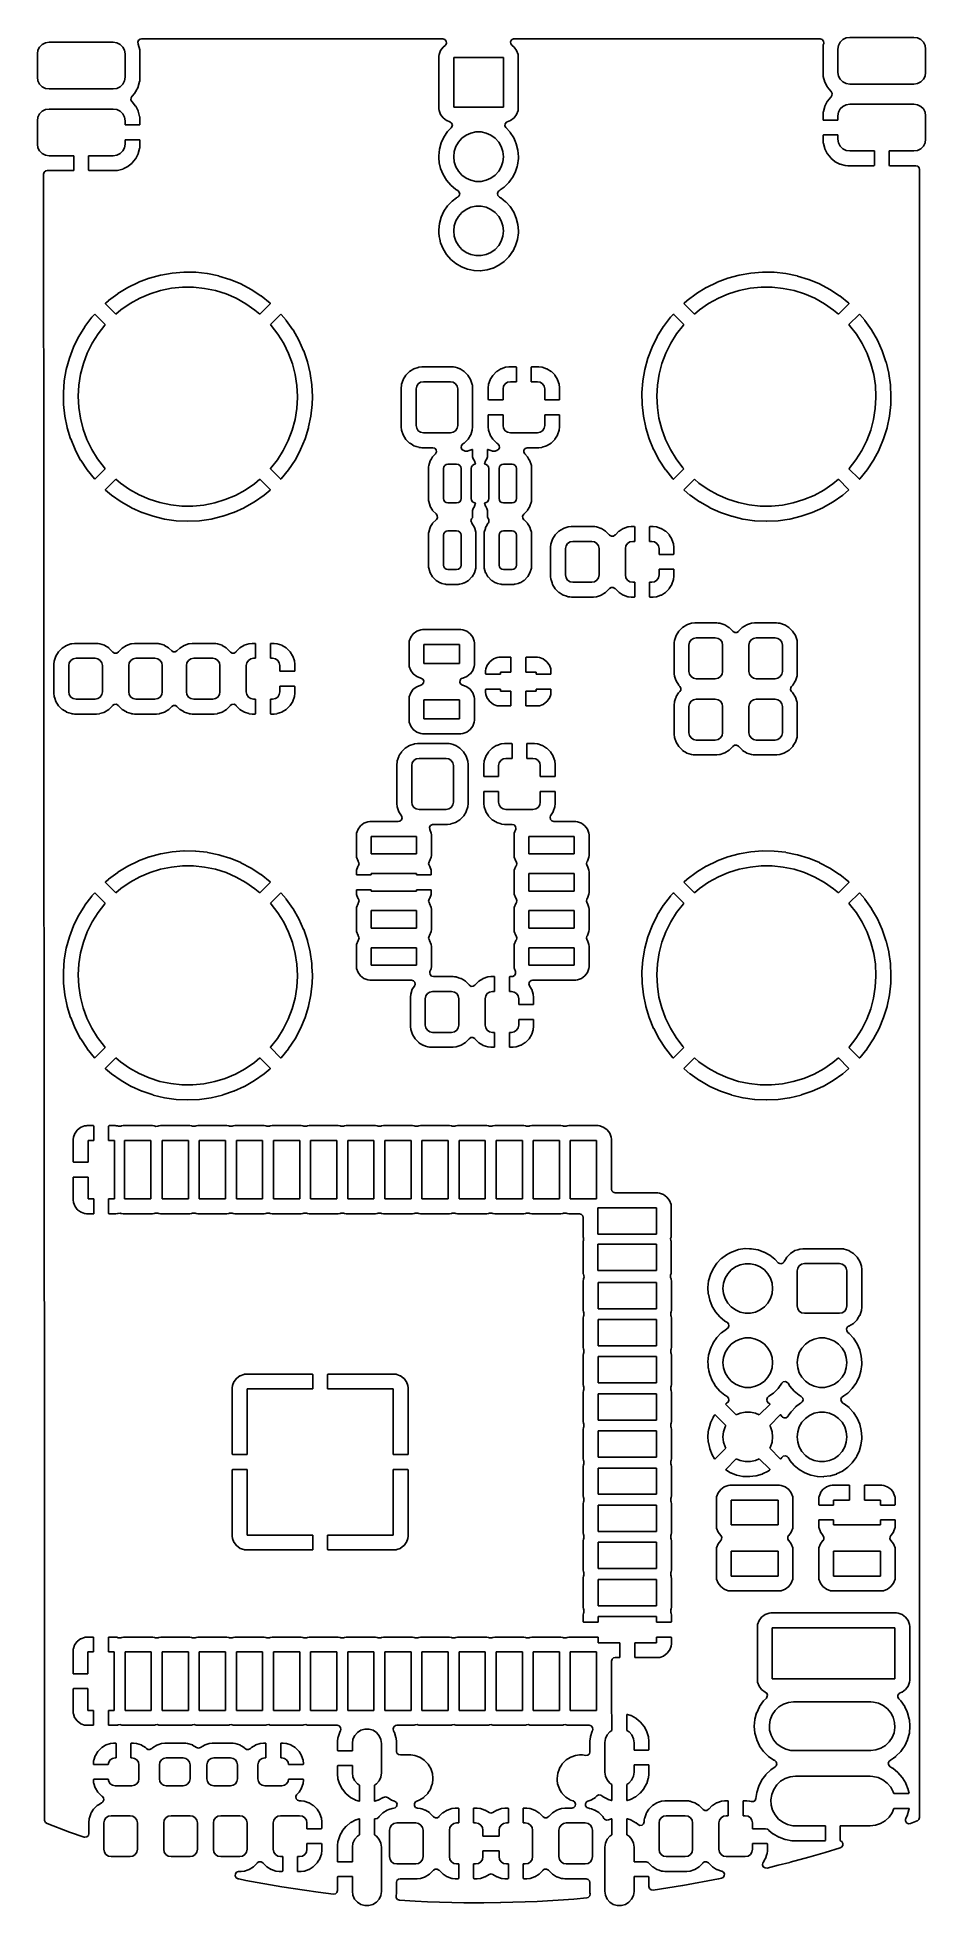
# Model space of a CAD drawing. Extents: x 5.95 to 7.15, y -5.96 to -3.44.
import ezdxf

# ---------------------------------------------------------------- set-up
doc = ezdxf.new("R2010")
doc.units = 0
doc.header["$MEASUREMENT"] = 0
doc.layers.add('BLACK', color=7, linetype='CONTINUOUS')

msp = doc.modelspace()

# ---------------------------------------------------------------- linework, layer by layer
at = {"layer": 'BLACK', "linetype": 'CONTINUOUS'}
for p, q in [((6.08417, -3.44966), (6.08522, -3.44707)), ((6.08522, -3.44707), (6.08751, -3.44546)), ((6.08751, -3.44546), (6.08911, -3.4452)), ((6.08911, -3.4452), (6.49529, -3.4452)), ((6.49529, -3.4452), (6.49797, -3.44598)), ((6.49797, -3.44598), (6.49981, -3.4481)), ((6.58647, -3.4491), (6.58782, -3.44665)), ((6.58782, -3.44665), (6.59027, -3.44531)), ((6.59027, -3.44531), (6.59132, -3.4452)), ((6.59132, -3.4452), (7.00349, -3.4452)), ((7.00349, -3.4452), (7.00618, -3.44598)), ((7.00618, -3.44598), (7.00801, -3.4481)), ((7.03057, -3.44968), (7.03405, -3.4462)), ((7.03405, -3.4462), (7.03844, -3.44396)), ((7.03844, -3.44396), (7.04331, -3.44319)), ((7.04331, -3.44319), (7.12992, -3.44319)), ((7.12992, -3.44319), (7.13479, -3.44396)), ((7.13479, -3.44396), (7.13918, -3.4462)), ((7.13918, -3.4462), (7.14266, -3.44968)), ((5.94882, -3.46543), (5.94959, -3.46057)), ((5.94882, -3.49693), (5.94882, -3.46543)), ((5.94959, -3.46057), (5.95183, -3.45618)), ((5.95183, -3.45618), (5.95531, -3.45269)), ((5.95531, -3.45269), (5.9597, -3.45046)), ((5.9597, -3.45046), (5.96457, -3.44969)), ((5.96457, -3.44969), (6.05118, -3.44969)), ((6.05118, -3.44969), (6.05605, -3.45046)), ((6.05605, -3.45046), (6.06044, -3.45269)), ((6.06044, -3.45269), (6.06392, -3.45618)), ((6.06392, -3.45618), (6.06616, -3.46057)), ((6.06616, -3.46057), (6.06693, -3.46543)), ((6.06693, -3.46543), (6.06693, -3.49693)), ((6.08462, -3.45204), (6.08417, -3.44966)), ((6.08455, -3.45207), (6.08462, -3.45204)), ((6.08464, -3.45231), (6.08455, -3.45207)), ((6.08476, -3.45254), (6.08464, -3.45231)), ((6.0867, -3.45981), (6.08476, -3.45254)), ((6.08695, -3.46293), (6.0867, -3.45981)), ((6.08695, -3.49943), (6.08695, -3.46293)), ((6.49009, -3.46613), (6.48982, -3.46858)), ((6.48982, -3.46858), (6.48982, -3.5393)), ((6.4921, -3.46076), (6.49009, -3.46613)), ((6.49554, -3.45617), (6.4921, -3.46076)), ((6.49827, -3.45413), (6.49554, -3.45617)), ((6.49904, -3.45341), (6.49827, -3.45413)), ((6.5002, -3.45086), (6.49904, -3.45341)), ((6.49981, -3.4481), (6.5002, -3.45086)), ((6.50984, -3.5374), (6.50984, -3.47047)), ((6.50984, -3.47047), (6.57677, -3.47047)), ((6.57677, -3.47047), (6.57677, -3.5374)), ((6.58667, -3.45189), (6.58647, -3.4491)), ((6.58835, -3.45413), (6.58667, -3.45189)), ((6.59107, -3.45617), (6.58835, -3.45413)), ((6.59451, -3.46076), (6.59107, -3.45617)), ((6.59653, -3.46613), (6.59451, -3.46076)), ((6.59679, -3.46858), (6.59653, -3.46613)), ((6.59679, -3.5393), (6.59679, -3.46858)), ((7.00756, -3.45617), (7.00754, -3.45643)), ((7.00754, -3.45643), (7.00754, -3.49294)), ((7.00777, -3.45354), (7.00756, -3.45617)), ((7.00779, -3.45331), (7.00777, -3.45354)), ((7.00799, -3.45254), (7.00779, -3.45331)), ((7.00829, -3.45144), (7.00799, -3.45254)), ((7.00801, -3.4481), (7.0084, -3.45086)), ((7.0084, -3.45086), (7.00829, -3.45144)), ((7.02756, -3.45894), (7.02833, -3.45407)), ((7.02756, -3.49043), (7.02756, -3.45894)), ((7.02833, -3.45407), (7.03057, -3.44968)), ((7.14266, -3.44968), (7.1449, -3.45407)), ((7.1449, -3.45407), (7.14567, -3.45894)), ((7.14567, -3.45894), (7.14567, -3.49043)), ((5.94959, -3.5018), (5.94882, -3.49693)), ((6.06693, -3.49693), (6.06616, -3.5018)), ((7.00754, -3.49294), (7.00779, -3.49606)), ((7.00779, -3.49606), (7.00973, -3.50332)), ((7.02833, -3.4953), (7.02756, -3.49043)), ((7.03057, -3.49969), (7.02833, -3.4953)), ((7.1449, -3.4953), (7.14266, -3.49969)), ((7.14567, -3.49043), (7.1449, -3.4953)), ((5.95183, -3.50619), (5.94959, -3.5018)), ((5.95531, -3.50967), (5.95183, -3.50619)), ((5.9597, -3.51191), (5.95531, -3.50967)), ((5.96457, -3.51268), (5.9597, -3.51191)), ((6.05118, -3.51268), (5.96457, -3.51268)), ((6.05605, -3.51191), (6.05118, -3.51268)), ((6.06044, -3.50967), (6.05605, -3.51191)), ((6.06392, -3.50619), (6.06044, -3.50967)), ((6.06616, -3.5018), (6.06392, -3.50619)), ((6.07511, -3.52446), (6.07625, -3.52269)), ((6.07625, -3.52269), (6.07641, -3.52252)), ((6.07641, -3.52252), (6.07661, -3.52236)), ((6.07661, -3.52236), (6.07962, -3.51864)), ((6.07962, -3.51864), (6.08118, -3.51672)), ((6.08118, -3.51672), (6.08134, -3.51652)), ((6.08118, -3.51672), (6.08118, -3.51672)), ((6.08134, -3.51652), (6.08168, -3.51586)), ((6.08168, -3.51586), (6.08464, -3.51005)), ((6.08464, -3.51005), (6.08476, -3.50982)), ((6.08476, -3.50982), (6.08482, -3.50957)), ((6.08482, -3.50957), (6.08664, -3.50277)), ((6.08664, -3.50277), (6.0867, -3.50256)), ((6.08664, -3.50277), (6.08664, -3.50277)), ((6.0867, -3.50256), (6.08695, -3.49943)), ((7.00973, -3.50332), (7.00985, -3.50355)), ((7.00985, -3.50355), (7.01291, -3.50957)), ((7.01291, -3.50957), (7.01314, -3.51002)), ((7.01314, -3.51002), (7.01331, -3.51022)), ((7.01331, -3.51022), (7.01331, -3.51022)), ((7.01331, -3.51022), (7.01771, -3.51566)), ((7.01771, -3.51566), (7.01788, -3.51586)), ((7.01788, -3.51586), (7.01808, -3.51603)), ((7.01808, -3.51603), (7.01824, -3.51619)), ((7.01824, -3.51619), (7.01958, -3.51864)), ((7.01938, -3.52143), (7.01824, -3.52321)), ((7.01958, -3.51864), (7.01938, -3.52143)), ((7.03405, -3.50317), (7.03057, -3.49969)), ((7.03844, -3.50541), (7.03405, -3.50317)), ((7.04331, -3.50618), (7.03844, -3.50541)), ((7.12992, -3.50618), (7.04331, -3.50618)), ((7.13479, -3.50541), (7.12992, -3.50618)), ((7.13918, -3.50317), (7.13479, -3.50541)), ((7.14266, -3.49969), (7.13918, -3.50317)), ((5.94959, -3.55057), (5.95183, -3.54618)), ((5.95183, -3.54618), (5.95531, -3.54269)), ((5.95531, -3.54269), (5.9597, -3.54046)), ((5.9597, -3.54046), (5.96457, -3.53969)), ((5.96457, -3.53969), (6.05118, -3.53969)), ((6.05118, -3.53969), (6.05605, -3.54046)), ((6.05605, -3.54046), (6.06044, -3.54269)), ((6.06044, -3.54269), (6.06392, -3.54618)), ((6.06392, -3.54618), (6.06616, -3.55057)), ((6.07491, -3.52725), (6.07511, -3.52446)), ((6.07625, -3.5297), (6.07491, -3.52725)), ((6.07676, -3.53022), (6.07625, -3.5297)), ((6.08116, -3.53565), (6.07676, -3.53022)), ((6.08145, -3.53609), (6.08116, -3.53565)), ((6.08462, -3.54232), (6.08145, -3.53609)), ((6.08481, -3.5428), (6.08462, -3.54232)), ((6.08662, -3.54959), (6.08481, -3.5428)), ((6.48982, -3.5393), (6.49009, -3.54174)), ((6.49009, -3.54174), (6.4921, -3.54711)), ((6.4921, -3.54711), (6.49554, -3.5517)), ((6.57677, -3.5374), (6.50984, -3.5374)), ((6.59107, -3.5517), (6.59451, -3.54711)), ((6.59451, -3.54711), (6.59653, -3.54174)), ((6.59653, -3.54174), (6.59679, -3.5393)), ((7.00757, -3.54634), (7.00756, -3.54653)), ((7.00756, -3.54653), (7.00756, -3.55397)), ((7.00779, -3.54354), (7.00757, -3.54634)), ((7.00786, -3.54309), (7.00779, -3.54354)), ((7.00968, -3.53631), (7.00786, -3.54309)), ((7.00987, -3.53582), (7.00968, -3.53631)), ((7.01304, -3.52959), (7.00987, -3.53582)), ((7.01332, -3.52916), (7.01304, -3.52959)), ((7.01773, -3.52372), (7.01332, -3.52916)), ((7.01824, -3.52321), (7.01773, -3.52372)), ((7.02756, -3.54894), (7.02833, -3.54407)), ((7.02833, -3.54407), (7.03057, -3.53968)), ((7.03057, -3.53968), (7.03405, -3.5362)), ((7.03405, -3.5362), (7.03844, -3.53396)), ((7.03844, -3.53396), (7.04331, -3.53319)), ((7.04331, -3.53319), (7.12992, -3.53319)), ((7.12992, -3.53319), (7.13479, -3.53396)), ((7.13479, -3.53396), (7.13918, -3.5362)), ((7.13918, -3.5362), (7.14266, -3.53968)), ((7.14266, -3.53968), (7.1449, -3.54407)), ((7.1449, -3.54407), (7.14567, -3.54894)), ((5.94882, -3.55543), (5.94959, -3.55057)), ((5.94882, -3.58693), (5.94882, -3.55543)), ((6.06616, -3.55057), (6.06693, -3.55543)), ((6.06693, -3.55543), (6.06693, -3.56118)), ((6.06693, -3.56118), (6.08622, -3.56118)), ((6.08622, -3.56118), (6.08682, -3.561)), ((6.0867, -3.55004), (6.08662, -3.54959)), ((6.08692, -3.55283), (6.0867, -3.55004)), ((6.08682, -3.561), (6.08686, -3.56095)), ((6.08686, -3.56095), (6.08693, -3.56065)), ((6.08693, -3.55303), (6.08692, -3.55283)), ((6.08693, -3.56065), (6.08693, -3.55303)), ((6.49554, -3.5517), (6.50013, -3.55514)), ((6.5016, -3.57016), (6.49664, -3.57743)), ((6.50013, -3.55514), (6.50046, -3.55527)), ((6.50046, -3.55527), (6.50046, -3.55527)), ((6.50046, -3.55527), (6.50474, -3.55687)), ((6.50659, -3.56494), (6.5016, -3.57016)), ((6.50474, -3.55687), (6.50698, -3.55855)), ((6.50735, -3.5639), (6.50659, -3.56494)), ((6.50698, -3.55855), (6.50795, -3.56117)), ((6.50795, -3.56117), (6.50735, -3.5639)), ((6.52657, -3.57496), (6.53297, -3.57211)), ((6.53297, -3.57211), (6.53981, -3.57066)), ((6.53981, -3.57066), (6.54681, -3.57066)), ((6.54681, -3.57066), (6.55365, -3.57211)), ((6.55365, -3.57211), (6.56004, -3.57496)), ((6.57881, -3.56231), (6.57914, -3.55953)), ((6.58003, -3.56482), (6.57881, -3.56231)), ((6.57914, -3.55953), (6.58092, -3.55738)), ((6.58569, -3.57104), (6.58003, -3.56482)), ((6.58092, -3.55738), (6.58196, -3.55684)), ((6.58196, -3.55684), (6.58615, -3.55527)), ((6.58583, -3.57119), (6.58569, -3.57104)), ((6.5906, -3.57858), (6.58583, -3.57119)), ((6.58615, -3.55527), (6.58648, -3.55514)), ((6.58648, -3.55514), (6.59107, -3.5517)), ((7.00756, -3.55397), (7.00774, -3.55457)), ((7.00774, -3.55457), (7.00779, -3.55462)), ((7.00779, -3.55462), (7.00809, -3.55469)), ((7.00809, -3.55469), (7.02756, -3.55469)), ((7.02756, -3.55469), (7.02756, -3.54894)), ((7.14567, -3.54894), (7.14567, -3.58043)), ((5.94959, -3.5918), (5.94882, -3.58693)), ((5.95183, -3.59619), (5.94959, -3.5918)), ((5.95531, -3.59967), (5.95183, -3.59619)), ((6.06392, -3.59619), (6.06044, -3.59967)), ((6.06616, -3.5918), (6.06392, -3.59619)), ((6.06693, -3.58693), (6.06616, -3.5918)), ((6.0864, -3.58118), (6.06693, -3.58118)), ((6.06693, -3.58118), (6.06693, -3.58693)), ((6.08481, -3.59956), (6.08662, -3.59277)), ((6.0867, -3.58125), (6.0864, -3.58118)), ((6.08662, -3.59277), (6.0867, -3.59233)), ((6.08675, -3.58129), (6.0867, -3.58125)), ((6.0867, -3.59233), (6.08692, -3.58953)), ((6.08693, -3.58189), (6.08675, -3.58129)), ((6.08692, -3.58953), (6.08693, -3.58933)), ((6.08693, -3.58933), (6.08693, -3.58189)), ((6.49059, -3.59388), (6.48966, -3.60263)), ((6.49294, -3.58541), (6.49059, -3.59388)), ((6.49664, -3.57743), (6.49294, -3.58541)), ((6.50984, -3.60394), (6.51057, -3.59698)), ((6.51057, -3.59698), (6.51274, -3.59033)), ((6.51274, -3.59033), (6.51623, -3.58427)), ((6.51623, -3.58427), (6.52091, -3.57907)), ((6.52091, -3.57907), (6.52657, -3.57496)), ((6.56004, -3.57496), (6.5657, -3.57907)), ((6.5657, -3.57907), (6.57038, -3.58427)), ((6.57038, -3.58427), (6.57388, -3.59033)), ((6.57388, -3.59033), (6.57604, -3.59698)), ((6.57604, -3.59698), (6.57677, -3.60394)), ((6.59246, -3.58284), (6.5906, -3.57858)), ((6.59411, -3.58664), (6.59246, -3.58284)), ((6.59625, -3.59517), (6.59411, -3.58664)), ((6.59697, -3.60394), (6.59625, -3.59517)), ((7.00762, -3.57492), (7.00756, -3.57522)), ((7.00756, -3.57522), (7.00756, -3.58284)), ((7.00756, -3.58284), (7.00757, -3.58303)), ((7.00757, -3.58303), (7.00779, -3.58583)), ((7.00767, -3.57486), (7.00762, -3.57492)), ((7.00827, -3.57469), (7.00767, -3.57486)), ((7.00779, -3.58583), (7.00786, -3.58628)), ((7.00786, -3.58628), (7.00968, -3.59306)), ((7.02756, -3.57469), (7.00827, -3.57469)), ((7.00968, -3.59306), (7.00987, -3.59355)), ((7.00987, -3.59355), (7.01304, -3.59978)), ((7.02756, -3.58043), (7.02756, -3.57469)), ((7.02833, -3.5853), (7.02756, -3.58043)), ((7.03057, -3.58969), (7.02833, -3.5853)), ((7.03405, -3.59317), (7.03057, -3.58969)), ((7.03844, -3.59541), (7.03405, -3.59317)), ((7.04331, -3.59618), (7.03844, -3.59541)), ((7.07661, -3.59618), (7.04331, -3.59618)), ((7.07661, -3.61565), (7.07661, -3.59618)), ((7.12992, -3.59618), (7.09661, -3.59618)), ((7.09661, -3.59618), (7.09661, -3.61547)), ((7.13479, -3.59541), (7.12992, -3.59618)), ((7.13918, -3.59317), (7.13479, -3.59541)), ((7.14266, -3.58969), (7.13918, -3.59317)), ((7.1449, -3.5853), (7.14266, -3.58969)), ((7.14567, -3.58043), (7.1449, -3.5853)), ((5.9597, -3.60191), (5.95531, -3.59967)), ((5.95793, -3.62496), (5.96004, -3.62313)), ((5.96457, -3.60268), (5.9597, -3.60191)), ((5.96004, -3.62313), (5.9621, -3.62268)), ((5.9621, -3.62268), (5.99716, -3.62268)), ((5.99787, -3.60268), (5.96457, -3.60268)), ((5.99716, -3.62268), (5.99776, -3.6225)), ((5.99776, -3.6225), (5.99781, -3.62245)), ((5.99781, -3.62245), (5.99787, -3.62214)), ((5.99787, -3.62214), (5.99787, -3.60268)), ((6.05118, -3.60268), (6.01787, -3.60268)), ((6.01787, -3.60268), (6.01787, -3.62196)), ((6.01787, -3.62196), (6.01805, -3.62256)), ((6.01805, -3.62256), (6.0181, -3.62261)), ((6.0181, -3.62261), (6.01841, -3.62268)), ((6.01841, -3.62268), (6.05359, -3.62268)), ((6.05605, -3.60191), (6.05118, -3.60268)), ((6.05359, -3.62268), (6.05378, -3.62267)), ((6.05378, -3.62267), (6.05658, -3.62245)), ((6.06044, -3.59967), (6.05605, -3.60191)), ((6.05658, -3.62245), (6.05702, -3.62237)), ((6.05702, -3.62237), (6.06381, -3.62055)), ((6.06381, -3.62055), (6.06429, -3.62037)), ((6.06429, -3.62037), (6.07053, -3.61719)), ((6.07053, -3.61719), (6.07096, -3.61691)), ((6.07096, -3.61691), (6.0764, -3.61251)), ((6.0764, -3.61251), (6.07676, -3.61214)), ((6.07676, -3.61214), (6.08116, -3.60671)), ((6.08116, -3.60671), (6.08145, -3.60627)), ((6.08145, -3.60627), (6.08462, -3.60004)), ((6.08462, -3.60004), (6.08481, -3.59956)), ((6.48966, -3.60263), (6.48967, -3.60283)), ((6.48967, -3.60283), (6.48967, -3.60283)), ((6.48967, -3.60283), (6.48988, -3.60656)), ((6.48988, -3.60656), (6.49016, -3.61141)), ((6.49016, -3.61141), (6.49021, -3.6116)), ((6.49021, -3.6116), (6.49021, -3.6116)), ((6.49021, -3.6116), (6.49033, -3.61214)), ((6.49033, -3.61214), (6.4921, -3.61999)), ((6.4921, -3.61999), (6.4954, -3.62813)), ((6.51057, -3.61089), (6.50984, -3.60394)), ((6.51274, -3.61755), (6.51057, -3.61089)), ((6.51623, -3.62361), (6.51274, -3.61755)), ((6.52091, -3.62881), (6.51623, -3.62361)), ((6.57038, -3.62361), (6.5657, -3.62881)), ((6.57388, -3.61755), (6.57038, -3.62361)), ((6.57604, -3.61089), (6.57388, -3.61755)), ((6.57677, -3.60394), (6.57604, -3.61089)), ((6.58931, -3.63158), (6.59321, -3.62369)), ((6.59321, -3.62369), (6.59518, -3.61719)), ((6.59518, -3.61719), (6.5957, -3.61547)), ((6.5957, -3.61547), (6.59576, -3.61528)), ((6.5957, -3.61547), (6.5957, -3.61547)), ((6.59576, -3.61528), (6.59691, -3.60656)), ((6.59691, -3.60656), (6.59697, -3.60394)), ((7.01304, -3.59978), (7.01332, -3.60021)), ((7.01332, -3.60021), (7.01773, -3.60565)), ((7.01773, -3.60565), (7.01809, -3.60601)), ((7.01809, -3.60601), (7.02353, -3.61042)), ((7.02353, -3.61042), (7.02396, -3.6107)), ((7.02396, -3.6107), (7.03019, -3.61387)), ((7.03019, -3.61387), (7.03068, -3.61406)), ((7.03068, -3.61406), (7.03746, -3.61588)), ((7.03746, -3.61588), (7.03791, -3.61595)), ((7.03791, -3.61595), (7.04071, -3.61617)), ((7.04071, -3.61617), (7.0409, -3.61618)), ((7.0409, -3.61618), (7.0759, -3.61618)), ((7.0759, -3.61618), (7.0765, -3.616)), ((7.0765, -3.616), (7.07655, -3.61595)), ((7.07655, -3.61595), (7.07661, -3.61565)), ((7.09661, -3.61547), (7.09679, -3.61607)), ((7.09679, -3.61607), (7.09685, -3.61612)), ((7.09685, -3.61612), (7.09715, -3.61618)), ((7.09715, -3.61618), (7.13242, -3.61618)), ((7.13242, -3.61618), (7.13242, -3.61621)), ((7.13242, -3.61621), (7.13504, -3.61686)), ((7.13504, -3.61686), (7.13695, -3.6189)), ((7.13695, -3.6189), (7.13748, -3.62114)), ((7.13748, -3.62114), (7.13748, -5.84106)), ((5.95714, -3.62764), (5.95793, -3.62496)), ((5.95726, -3.80181), (5.95714, -3.62764)), ((6.4954, -3.62813), (6.5, -3.63563)), ((6.5, -3.63563), (6.50576, -3.64228)), ((6.50576, -3.64228), (6.51252, -3.6479)), ((6.51252, -3.6479), (6.5153, -3.64952)), ((6.52657, -3.63292), (6.52091, -3.62881)), ((6.53297, -3.63576), (6.52657, -3.63292)), ((6.53981, -3.63722), (6.53297, -3.63576)), ((6.54681, -3.63722), (6.53981, -3.63722)), ((6.55365, -3.63576), (6.54681, -3.63722)), ((6.56004, -3.63292), (6.55365, -3.63576)), ((6.5657, -3.62881), (6.56004, -3.63292)), ((6.5709, -3.64996), (6.57262, -3.64873)), ((6.57262, -3.64873), (6.57795, -3.64493)), ((6.57795, -3.64493), (6.58418, -3.63872)), ((6.58418, -3.63872), (6.58652, -3.63546)), ((6.58652, -3.63546), (6.58919, -3.63174)), ((6.58919, -3.63174), (6.58931, -3.63158)), ((6.5016, -3.67016), (6.49664, -3.67743)), ((6.50768, -3.6638), (6.5016, -3.67016)), ((6.51359, -3.65936), (6.50768, -3.6638)), ((6.51455, -3.65865), (6.51359, -3.65936)), ((6.51471, -3.65852), (6.51455, -3.65865)), ((6.51455, -3.65865), (6.51455, -3.65865)), ((6.5152, -3.65827), (6.51471, -3.65852)), ((6.51679, -3.65696), (6.5152, -3.65827)), ((6.5153, -3.64952), (6.51541, -3.64959)), ((6.51541, -3.64959), (6.51733, -3.65162)), ((6.51784, -3.65437), (6.51679, -3.65696)), ((6.51733, -3.65162), (6.51784, -3.65437)), ((6.52657, -3.67496), (6.53297, -3.67211)), ((6.53297, -3.67211), (6.53981, -3.67066)), ((6.53981, -3.67066), (6.54681, -3.67066)), ((6.54681, -3.67066), (6.55365, -3.67211)), ((6.55365, -3.67211), (6.56004, -3.67496)), ((6.56883, -3.65362), (6.56982, -3.651)), ((6.56941, -3.65635), (6.56883, -3.65362)), ((6.57138, -3.65834), (6.56941, -3.65635)), ((6.56982, -3.651), (6.5709, -3.64996)), ((6.57301, -3.65924), (6.57138, -3.65834)), ((6.57317, -3.65936), (6.57301, -3.65924)), ((6.57975, -3.66456), (6.57317, -3.65936)), ((6.57317, -3.65936), (6.57317, -3.65936)), ((6.57991, -3.66469), (6.57975, -3.66456)), ((6.57975, -3.66456), (6.57975, -3.66456)), ((6.58583, -3.67119), (6.57991, -3.66469)), ((6.5906, -3.67858), (6.58583, -3.67119)), ((6.49059, -3.69388), (6.48966, -3.70263)), ((6.49294, -3.68541), (6.49059, -3.69388)), ((6.49664, -3.67743), (6.49294, -3.68541)), ((6.50984, -3.70394), (6.51057, -3.69698)), ((6.51057, -3.69698), (6.51274, -3.69033)), ((6.51274, -3.69033), (6.51623, -3.68427)), ((6.51623, -3.68427), (6.52091, -3.67907)), ((6.52091, -3.67907), (6.52657, -3.67496)), ((6.56004, -3.67496), (6.5657, -3.67907)), ((6.5657, -3.67907), (6.57038, -3.68427)), ((6.57038, -3.68427), (6.57388, -3.69033)), ((6.57388, -3.69033), (6.57604, -3.69698)), ((6.57604, -3.69698), (6.57677, -3.70394)), ((6.59411, -3.68664), (6.5906, -3.67858)), ((6.59625, -3.69517), (6.59411, -3.68664)), ((6.59697, -3.70394), (6.59625, -3.69517)), ((6.48966, -3.70263), (6.48967, -3.70283)), ((6.48967, -3.70283), (6.48967, -3.70283)), ((6.48967, -3.70283), (6.48988, -3.70656)), ((6.48988, -3.70656), (6.49016, -3.71141)), ((6.49016, -3.71141), (6.49021, -3.7116)), ((6.49021, -3.7116), (6.49021, -3.71161)), ((6.49021, -3.71161), (6.49099, -3.71508)), ((6.49099, -3.71508), (6.4921, -3.71999)), ((6.4921, -3.71999), (6.4954, -3.72813)), ((6.51057, -3.71089), (6.50984, -3.70394)), ((6.51274, -3.71755), (6.51057, -3.71089)), ((6.51623, -3.72361), (6.51274, -3.71755)), ((6.52091, -3.72881), (6.51623, -3.72361)), ((6.57038, -3.72361), (6.5657, -3.72881)), ((6.57388, -3.71755), (6.57038, -3.72361)), ((6.57604, -3.71089), (6.57388, -3.71755)), ((6.57677, -3.70394), (6.57604, -3.71089)), ((6.58931, -3.73158), (6.59321, -3.72369)), ((6.59321, -3.72369), (6.59576, -3.71528)), ((6.59576, -3.71528), (6.59691, -3.70656)), ((6.59691, -3.70656), (6.59697, -3.70394)), ((6.4954, -3.72813), (6.5, -3.73563)), ((6.5, -3.73563), (6.50576, -3.74228)), ((6.50576, -3.74228), (6.51252, -3.7479)), ((6.51252, -3.7479), (6.52012, -3.75234)), ((6.52657, -3.73292), (6.52091, -3.72881)), ((6.53297, -3.73576), (6.52657, -3.73292)), ((6.53981, -3.73722), (6.53297, -3.73576)), ((6.54681, -3.73722), (6.53981, -3.73722)), ((6.55365, -3.73576), (6.54681, -3.73722)), ((6.56004, -3.73292), (6.55365, -3.73576)), ((6.5657, -3.72881), (6.56004, -3.73292)), ((6.57079, -3.75004), (6.57795, -3.74493)), ((6.57795, -3.74493), (6.58418, -3.73872)), ((6.58418, -3.73872), (6.58652, -3.73546)), ((6.58652, -3.73546), (6.58919, -3.73174)), ((6.58919, -3.73174), (6.58931, -3.73158)), ((6.08482, -3.77319), (6.07083, -3.78005)), ((6.08503, -3.7731), (6.08482, -3.77319)), ((6.0996, -3.76759), (6.08503, -3.7731)), ((6.09983, -3.76752), (6.0996, -3.76759)), ((6.11485, -3.76341), (6.09983, -3.76752)), ((6.11508, -3.76336), (6.11485, -3.76341)), ((6.13043, -3.76068), (6.11508, -3.76336)), ((6.13066, -3.76065), (6.13043, -3.76068)), ((6.14619, -3.75943), (6.13066, -3.76065)), ((6.14642, -3.75942), (6.14619, -3.75943)), ((6.162, -3.75967), (6.14642, -3.75942)), ((6.16223, -3.75968), (6.162, -3.75967)), ((6.17771, -3.76139), (6.16223, -3.75968)), ((6.17794, -3.76143), (6.17771, -3.76139)), ((6.1932, -3.76459), (6.17794, -3.76143)), ((6.19342, -3.76464), (6.1932, -3.76459)), ((6.20831, -3.76923), (6.19342, -3.76464)), ((6.20853, -3.7693), (6.20831, -3.76923)), ((6.22292, -3.77527), (6.20853, -3.7693)), ((6.52012, -3.75234), (6.52833, -3.75547)), ((6.52833, -3.75547), (6.52853, -3.75551)), ((6.52853, -3.75551), (6.52853, -3.75551)), ((6.52853, -3.75551), (6.53276, -3.75637)), ((6.53276, -3.75637), (6.53695, -3.75723)), ((6.53695, -3.75723), (6.53716, -3.75723)), ((6.53716, -3.75723), (6.53716, -3.75723)), ((6.53716, -3.75723), (6.54554, -3.75754)), ((6.54554, -3.75754), (6.54554, -3.75754)), ((6.54554, -3.75754), (6.54574, -3.75755)), ((6.54574, -3.75755), (6.54594, -3.75752)), ((6.54594, -3.75752), (6.55426, -3.75646)), ((6.54594, -3.75752), (6.54594, -3.75752)), ((6.55426, -3.75646), (6.55447, -3.75643)), ((6.55426, -3.75646), (6.55426, -3.75646)), ((6.55447, -3.75643), (6.55466, -3.75637)), ((6.55466, -3.75637), (6.56269, -3.75396)), ((6.56269, -3.75396), (6.56289, -3.7539)), ((6.56269, -3.75396), (6.56269, -3.75396)), ((6.56289, -3.7539), (6.57079, -3.75004)), ((6.86435, -3.77319), (6.85036, -3.78005)), ((6.86456, -3.7731), (6.86435, -3.77319)), ((6.87913, -3.76759), (6.86456, -3.7731)), ((6.87935, -3.76752), (6.87913, -3.76759)), ((6.89438, -3.76341), (6.87935, -3.76752)), ((6.89461, -3.76336), (6.89438, -3.76341)), ((6.90995, -3.76068), (6.89461, -3.76336)), ((6.91018, -3.76065), (6.90995, -3.76068)), ((6.92571, -3.75943), (6.91018, -3.76065)), ((6.92595, -3.75942), (6.92571, -3.75943)), ((6.94152, -3.75967), (6.92595, -3.75942)), ((6.94176, -3.75968), (6.94152, -3.75967)), ((6.95724, -3.76139), (6.94176, -3.75968)), ((6.95747, -3.76143), (6.95724, -3.76139)), ((6.97272, -3.76459), (6.95747, -3.76143)), ((6.97295, -3.76464), (6.97272, -3.76459)), ((6.98784, -3.76923), (6.97295, -3.76464)), ((6.98806, -3.7693), (6.98784, -3.76923)), ((7.00245, -3.77527), (6.98806, -3.7693)), ((6.04451, -3.79793), (6.04083, -3.80128)), ((6.04469, -3.79778), (6.04451, -3.79793)), ((6.05715, -3.78843), (6.04469, -3.79778)), ((6.05734, -3.7883), (6.05715, -3.78843)), ((6.07062, -3.78016), (6.05734, -3.7883)), ((6.07083, -3.78005), (6.07062, -3.78016)), ((6.07378, -3.80169), (6.08685, -3.79447)), ((6.08685, -3.79447), (6.1006, -3.78861)), ((6.1006, -3.78861), (6.11486, -3.78417)), ((6.11486, -3.78417), (6.1295, -3.78119)), ((6.1295, -3.78119), (6.14436, -3.7797)), ((6.14436, -3.7797), (6.1593, -3.77973)), ((6.1593, -3.77973), (6.17416, -3.78127)), ((6.17416, -3.78127), (6.18879, -3.78429)), ((6.18879, -3.78429), (6.20304, -3.78879)), ((6.20304, -3.78879), (6.21676, -3.7947)), ((6.21676, -3.7947), (6.22981, -3.80196)), ((6.22314, -3.77536), (6.22292, -3.77527)), ((6.2369, -3.78265), (6.22314, -3.77536)), ((6.2371, -3.78277), (6.2369, -3.78265)), ((6.25012, -3.79133), (6.2371, -3.78277)), ((6.25031, -3.79146), (6.25012, -3.79133)), ((6.26247, -3.8012), (6.25031, -3.79146)), ((6.82404, -3.79793), (6.82036, -3.80128)), ((6.82422, -3.79778), (6.82404, -3.79793)), ((6.83668, -3.78843), (6.82422, -3.79778)), ((6.83687, -3.7883), (6.83668, -3.78843)), ((6.85015, -3.78016), (6.83687, -3.7883)), ((6.85036, -3.78005), (6.85015, -3.78016)), ((6.8533, -3.80169), (6.86638, -3.79447)), ((6.86638, -3.79447), (6.88012, -3.78861)), ((6.88012, -3.78861), (6.89439, -3.78417)), ((6.89439, -3.78417), (6.90903, -3.78119)), ((6.90903, -3.78119), (6.92389, -3.7797)), ((6.92389, -3.7797), (6.93883, -3.77973)), ((6.93883, -3.77973), (6.95369, -3.78127)), ((6.95369, -3.78127), (6.96832, -3.78429)), ((6.96832, -3.78429), (6.98256, -3.78879)), ((6.98256, -3.78879), (6.99629, -3.7947)), ((6.99629, -3.7947), (7.00934, -3.80196)), ((7.00266, -3.77536), (7.00245, -3.77527)), ((7.01643, -3.78265), (7.00266, -3.77536)), ((7.01663, -3.78277), (7.01643, -3.78265)), ((7.02965, -3.79133), (7.01663, -3.78277)), ((7.02984, -3.79146), (7.02965, -3.79133)), ((7.042, -3.8012), (7.02984, -3.79146)), ((5.95734, -3.92201), (5.95726, -3.80181)), ((6.02219, -3.82028), (6.01284, -3.83274)), ((6.02234, -3.8201), (6.02219, -3.82028)), ((6.02577, -3.81634), (6.02234, -3.8201)), ((6.02611, -3.8161), (6.02577, -3.81634)), ((6.02612, -3.8161), (6.02611, -3.8161)), ((6.02667, -3.8164), (6.02612, -3.8161)), ((6.04038, -3.83011), (6.02667, -3.8164)), ((6.04083, -3.80128), (6.04051, -3.80181)), ((6.04051, -3.80181), (6.04051, -3.80182)), ((6.04051, -3.80182), (6.04073, -3.80217)), ((6.04073, -3.80217), (6.05462, -3.81607)), ((6.05462, -3.81607), (6.06149, -3.81019)), ((6.06149, -3.81019), (6.07378, -3.80169)), ((6.22981, -3.80196), (6.24206, -3.81051)), ((6.24206, -3.81051), (6.24853, -3.81607)), ((6.24853, -3.81607), (6.26244, -3.80215)), ((6.26244, -3.80215), (6.26263, -3.80181)), ((6.26256, -3.80129), (6.26247, -3.8012)), ((6.26274, -3.80155), (6.26256, -3.80129)), ((6.26263, -3.80181), (6.26274, -3.80161)), ((6.26274, -3.80161), (6.26274, -3.80155)), ((6.27655, -3.81633), (6.26276, -3.83012)), ((6.27695, -3.8161), (6.27655, -3.81633)), ((6.27746, -3.81643), (6.27695, -3.8161)), ((6.28411, -3.82421), (6.27746, -3.81643)), ((6.28425, -3.8244), (6.28411, -3.82421)), ((6.29321, -3.83714), (6.28425, -3.8244)), ((6.80172, -3.82028), (6.79237, -3.83274)), ((6.80187, -3.8201), (6.80172, -3.82028)), ((6.80529, -3.81634), (6.80187, -3.8201)), ((6.80564, -3.8161), (6.80529, -3.81634)), ((6.80565, -3.8161), (6.80564, -3.8161)), ((6.8062, -3.8164), (6.80565, -3.8161)), ((6.8199, -3.83011), (6.8062, -3.8164)), ((6.82036, -3.80128), (6.82004, -3.80181)), ((6.82004, -3.80181), (6.82004, -3.80182)), ((6.82004, -3.80182), (6.82025, -3.80217)), ((6.82025, -3.80217), (6.83415, -3.81607)), ((6.83415, -3.81607), (6.84102, -3.81019)), ((6.84102, -3.81019), (6.8533, -3.80169)), ((7.00934, -3.80196), (7.02159, -3.81051)), ((7.02159, -3.81051), (7.02806, -3.81607)), ((7.02806, -3.81607), (7.04197, -3.80215)), ((7.04197, -3.80215), (7.04227, -3.80161)), ((7.04209, -3.80129), (7.042, -3.8012)), ((7.04227, -3.80155), (7.04209, -3.80129)), ((7.04227, -3.80161), (7.04227, -3.80155)), ((7.05608, -3.81633), (7.04229, -3.83012)), ((7.05648, -3.8161), (7.05608, -3.81633)), ((7.05699, -3.81643), (7.05648, -3.8161)), ((7.06364, -3.82421), (7.05699, -3.81643)), ((7.06378, -3.8244), (7.06364, -3.82421)), ((7.07274, -3.83714), (7.06378, -3.8244)), ((6.00445, -3.84642), (5.9976, -3.86041)), ((6.00457, -3.84621), (6.00445, -3.84642)), ((6.01271, -3.83293), (6.00457, -3.84621)), ((6.01284, -3.83274), (6.01271, -3.83293)), ((6.0227, -3.85514), (6.03064, -3.84248)), ((6.03064, -3.84248), (6.03981, -3.8307)), ((6.03981, -3.8307), (6.04038, -3.83011)), ((6.26276, -3.83012), (6.26367, -3.83109)), ((6.26367, -3.83109), (6.27281, -3.84291)), ((6.27281, -3.84291), (6.2807, -3.85559)), ((6.29333, -3.83734), (6.29321, -3.83714)), ((6.30105, -3.85087), (6.29333, -3.83734)), ((6.78398, -3.84642), (6.77713, -3.86041)), ((6.78409, -3.84621), (6.78398, -3.84642)), ((6.79223, -3.83293), (6.78409, -3.84621)), ((6.79237, -3.83274), (6.79223, -3.83293)), ((6.80223, -3.85514), (6.81016, -3.84248)), ((6.81016, -3.84248), (6.81934, -3.8307)), ((6.81934, -3.8307), (6.8199, -3.83011)), ((7.04229, -3.83012), (7.0432, -3.83109)), ((7.0432, -3.83109), (7.05234, -3.84291)), ((7.05234, -3.84291), (7.06023, -3.85559)), ((7.07286, -3.83734), (7.07274, -3.83714)), ((7.08058, -3.85087), (7.07286, -3.83734)), ((5.99193, -3.87542), (5.98782, -3.89044)), ((5.992, -3.87519), (5.99193, -3.87542)), ((5.99751, -3.86062), (5.992, -3.87519)), ((5.9976, -3.86041), (5.99751, -3.86062)), ((6.01085, -3.88252), (6.01608, -3.86853)), ((6.01608, -3.86853), (6.0227, -3.85514)), ((6.2807, -3.85559), (6.28727, -3.869)), ((6.28727, -3.869), (6.29246, -3.88302)), ((6.30116, -3.85108), (6.30105, -3.85087)), ((6.30757, -3.86528), (6.30116, -3.85108)), ((6.30765, -3.86549), (6.30757, -3.86528)), ((6.3127, -3.88023), (6.30765, -3.86549)), ((6.77146, -3.87542), (6.76735, -3.89044)), ((6.77153, -3.87519), (6.77146, -3.87542)), ((6.77704, -3.86062), (6.77153, -3.87519)), ((6.77713, -3.86041), (6.77704, -3.86062)), ((6.79038, -3.88252), (6.79561, -3.86853)), ((6.79561, -3.86853), (6.80223, -3.85514)), ((7.06023, -3.85559), (7.0668, -3.869)), ((7.0668, -3.869), (7.07198, -3.88302)), ((7.08069, -3.85108), (7.08058, -3.85087)), ((7.0871, -3.86528), (7.08069, -3.85108)), ((7.08718, -3.86549), (7.0871, -3.86528)), ((7.09223, -3.88023), (7.08718, -3.86549)), ((5.98777, -3.89067), (5.98509, -3.90602)), ((5.98782, -3.89044), (5.98777, -3.89067)), ((6.00475, -3.91173), (6.00706, -3.89697)), ((6.00706, -3.89697), (6.01085, -3.88252)), ((6.29246, -3.88302), (6.2962, -3.89748)), ((6.2962, -3.89748), (6.29846, -3.91225)), ((6.31277, -3.88046), (6.3127, -3.88023)), ((6.3164, -3.8956), (6.31277, -3.88046)), ((6.31645, -3.89583), (6.3164, -3.8956)), ((6.31864, -3.91126), (6.31645, -3.89583)), ((6.4454, -3.8982), (6.44175, -3.90412)), ((6.45032, -3.89327), (6.4454, -3.8982)), ((6.45624, -3.8896), (6.45032, -3.89327)), ((6.46195, -3.8877), (6.45624, -3.8896)), ((6.46259, -3.88749), (6.46195, -3.8877)), ((6.46285, -3.8874), (6.46259, -3.88749)), ((6.46259, -3.88749), (6.46259, -3.88749)), ((6.46312, -3.88737), (6.46285, -3.8874)), ((6.46688, -3.88698), (6.46312, -3.88737)), ((6.46312, -3.88737), (6.46312, -3.88737)), ((6.46701, -3.88697), (6.46688, -3.88698)), ((6.46688, -3.88698), (6.46688, -3.88698)), ((6.5074, -3.88697), (6.46701, -3.88697)), ((6.50955, -3.88719), (6.5074, -3.88697)), ((6.51124, -3.88736), (6.50955, -3.88719)), ((6.51151, -3.88739), (6.51124, -3.88736)), ((6.51124, -3.88736), (6.51124, -3.88736)), ((6.51177, -3.88748), (6.51151, -3.88739)), ((6.51498, -3.88854), (6.51177, -3.88748)), ((6.51177, -3.88748), (6.51177, -3.88748)), ((6.51812, -3.88958), (6.51498, -3.88854)), ((6.51836, -3.88973), (6.51812, -3.88958)), ((6.51843, -3.88977), (6.51836, -3.88973)), ((6.51836, -3.88973), (6.51836, -3.88973)), ((6.52405, -3.89324), (6.51843, -3.88977)), ((6.52898, -3.89816), (6.52405, -3.89324)), ((6.53264, -3.90408), (6.52898, -3.89816)), ((6.56239, -3.89845), (6.55904, -3.90389)), ((6.56275, -3.89801), (6.56239, -3.89845)), ((6.56726, -3.89349), (6.56275, -3.89801)), ((6.5677, -3.89313), (6.56726, -3.89349)), ((6.57313, -3.88977), (6.5677, -3.89313)), ((6.57365, -3.88953), (6.57313, -3.88977)), ((6.57972, -3.88751), (6.57365, -3.88953)), ((6.58025, -3.88739), (6.57972, -3.88751)), ((6.58401, -3.887), (6.58025, -3.88739)), ((6.58427, -3.88699), (6.58401, -3.887)), ((6.5938, -3.88699), (6.58427, -3.88699)), ((6.5941, -3.88705), (6.5938, -3.88699)), ((6.59415, -3.8871), (6.5941, -3.88705)), ((6.59433, -3.8877), (6.59415, -3.8871)), ((6.59433, -3.90699), (6.59433, -3.8877)), ((6.6144, -3.88722), (6.61433, -3.88752)), ((6.61433, -3.88752), (6.61433, -3.90699)), ((6.61444, -3.88716), (6.6144, -3.88722)), ((6.61504, -3.88699), (6.61444, -3.88716)), ((6.6244, -3.88699), (6.61504, -3.88699)), ((6.62465, -3.887), (6.6244, -3.88699)), ((6.62836, -3.88738), (6.62465, -3.887)), ((6.62889, -3.88749), (6.62836, -3.88738)), ((6.63496, -3.88951), (6.62889, -3.88749)), ((6.63548, -3.88975), (6.63496, -3.88951)), ((6.64092, -3.8931), (6.63548, -3.88975)), ((6.64136, -3.89346), (6.64092, -3.8931)), ((6.64588, -3.89796), (6.64136, -3.89346)), ((6.64624, -3.89841), (6.64588, -3.89796)), ((6.6496, -3.90384), (6.64624, -3.89841)), ((6.7673, -3.89067), (6.76462, -3.90602)), ((6.76735, -3.89044), (6.7673, -3.89067)), ((6.78427, -3.91173), (6.78658, -3.89697)), ((6.78658, -3.89697), (6.79038, -3.88252)), ((7.07198, -3.88302), (7.07572, -3.89748)), ((7.07572, -3.89748), (7.07798, -3.91225)), ((7.09229, -3.88046), (7.09223, -3.88023)), ((7.09593, -3.8956), (7.09229, -3.88046)), ((7.09597, -3.89583), (7.09593, -3.8956)), ((7.09817, -3.91126), (7.09597, -3.89583)), ((5.95742, -4.05262), (5.95734, -3.92201)), ((5.98384, -3.92178), (5.98383, -3.92201)), ((5.98383, -3.92201), (5.98408, -3.93759)), ((5.98506, -3.90625), (5.98384, -3.92178)), ((5.98509, -3.90602), (5.98506, -3.90625)), ((6.00394, -3.92665), (6.00475, -3.91173)), ((6.29846, -3.91225), (6.29921, -3.92717)), ((6.31866, -3.91149), (6.31864, -3.91126)), ((6.3194, -3.92707), (6.31866, -3.91149)), ((6.43937, -3.91252), (6.43913, -3.91485)), ((6.43913, -3.91485), (6.43913, -3.96803)), ((6.43953, -3.911), (6.43937, -3.91252)), ((6.43956, -3.91073), (6.43953, -3.911)), ((6.43953, -3.911), (6.43953, -3.911)), ((6.43966, -3.91043), (6.43956, -3.91073)), ((6.44166, -3.9044), (6.43966, -3.91043)), ((6.44175, -3.90412), (6.44166, -3.9044)), ((6.45915, -3.91683), (6.4599, -3.91306)), ((6.45915, -3.96604), (6.45915, -3.91683)), ((6.4599, -3.91306), (6.46204, -3.90987)), ((6.46204, -3.90987), (6.46523, -3.90774)), ((6.46523, -3.90774), (6.469, -3.90699)), ((6.469, -3.90699), (6.50541, -3.90699)), ((6.50541, -3.90699), (6.50918, -3.90774)), ((6.50918, -3.90774), (6.51237, -3.90987)), ((6.51237, -3.90987), (6.51451, -3.91306)), ((6.51451, -3.91306), (6.51526, -3.91683)), ((6.51526, -3.91683), (6.51526, -3.96604)), ((6.53484, -3.91068), (6.53264, -3.90408)), ((6.53487, -3.91095), (6.53484, -3.91068)), ((6.53493, -3.91149), (6.53487, -3.91095)), ((6.53487, -3.91095), (6.53487, -3.91095)), ((6.53528, -3.91485), (6.53493, -3.91149)), ((6.53528, -3.96803), (6.53528, -3.91485)), ((6.55629, -3.91472), (6.55628, -3.91497)), ((6.55628, -3.91497), (6.55628, -3.93072)), ((6.55667, -3.91101), (6.55629, -3.91472)), ((6.55679, -3.91048), (6.55667, -3.91101)), ((6.5588, -3.90441), (6.55679, -3.91048)), ((6.55904, -3.90389), (6.5588, -3.90441)), ((6.57628, -3.91683), (6.57703, -3.91306)), ((6.57628, -3.93144), (6.57628, -3.91683)), ((6.57703, -3.91306), (6.57916, -3.90987)), ((6.57916, -3.90987), (6.58236, -3.90774)), ((6.58236, -3.90774), (6.58612, -3.90699)), ((6.58612, -3.90699), (6.59433, -3.90699)), ((6.61433, -3.90699), (6.62254, -3.90699)), ((6.62254, -3.90699), (6.62631, -3.90774)), ((6.62631, -3.90774), (6.6295, -3.90987)), ((6.6295, -3.90987), (6.63163, -3.91306)), ((6.63163, -3.91306), (6.63238, -3.91683)), ((6.63238, -3.91683), (6.63238, -3.93144)), ((6.64984, -3.90436), (6.6496, -3.90384)), ((6.65186, -3.91043), (6.64984, -3.90436)), ((6.65198, -3.91096), (6.65186, -3.91043)), ((6.65237, -3.91472), (6.65198, -3.91096)), ((6.65238, -3.91498), (6.65237, -3.91472)), ((6.65238, -3.9309), (6.65238, -3.91498)), ((6.76337, -3.92178), (6.76336, -3.92201)), ((6.76336, -3.92201), (6.7636, -3.93759)), ((6.76459, -3.90625), (6.76337, -3.92178)), ((6.76462, -3.90602), (6.76459, -3.90625)), ((6.78347, -3.92665), (6.78427, -3.91173)), ((7.07798, -3.91225), (7.07874, -3.92717)), ((7.09819, -3.91149), (7.09817, -3.91126)), ((7.09893, -3.92707), (7.09819, -3.91149)), ((5.98408, -3.93759), (5.98409, -3.93782)), ((5.98409, -3.93782), (5.9858, -3.9533)), ((6.00464, -3.94157), (6.00394, -3.92665)), ((6.00685, -3.95635), (6.00464, -3.94157)), ((6.29835, -3.94311), (6.29599, -3.95786)), ((6.29921, -3.9282), (6.29835, -3.94311)), ((6.29921, -3.92717), (6.29921, -3.9282)), ((6.31735, -3.9533), (6.31906, -3.9378)), ((6.31906, -3.9378), (6.31907, -3.93761)), ((6.31907, -3.93761), (6.3194, -3.92726)), ((6.3194, -3.92726), (6.3194, -3.92707)), ((6.55628, -3.93072), (6.55646, -3.93132)), ((6.55646, -3.93132), (6.55651, -3.93137)), ((6.55651, -3.93137), (6.55681, -3.93144)), ((6.55681, -3.93144), (6.57628, -3.93144)), ((6.63238, -3.93144), (6.65167, -3.93144)), ((6.65167, -3.93144), (6.65227, -3.93126)), ((6.65227, -3.93126), (6.65232, -3.93121)), ((6.65232, -3.93121), (6.65238, -3.9309)), ((6.7636, -3.93759), (6.76362, -3.93782)), ((6.76362, -3.93782), (6.76533, -3.9533)), ((6.78417, -3.94157), (6.78347, -3.92665)), ((6.78638, -3.95635), (6.78417, -3.94157)), ((7.07788, -3.94311), (7.07551, -3.95786)), ((7.07874, -3.9282), (7.07788, -3.94311)), ((7.07874, -3.92717), (7.07874, -3.9282)), ((7.09688, -3.9533), (7.09859, -3.9378)), ((7.09859, -3.9378), (7.0986, -3.93761)), ((7.0986, -3.93761), (7.09893, -3.92726)), ((7.09893, -3.92726), (7.09893, -3.92707)), ((5.9858, -3.9533), (5.98584, -3.95353)), ((5.98584, -3.95353), (5.989, -3.96879)), ((5.989, -3.96879), (5.98905, -3.96901)), ((5.98905, -3.96901), (5.99363, -3.9839)), ((6.01054, -3.97082), (6.00685, -3.95635)), ((6.01567, -3.98485), (6.01054, -3.97082)), ((6.29215, -3.9723), (6.28686, -3.98627)), ((6.29599, -3.95786), (6.29215, -3.9723)), ((6.30952, -3.9839), (6.3141, -3.96901)), ((6.3141, -3.96901), (6.31415, -3.96879)), ((6.31415, -3.96879), (6.31431, -3.96803)), ((6.31431, -3.96803), (6.31731, -3.95353)), ((6.31731, -3.95353), (6.31735, -3.9533)), ((6.43913, -3.96803), (6.43915, -3.96816)), ((6.43915, -3.96816), (6.43954, -3.97192)), ((6.43915, -3.96816), (6.43915, -3.96816)), ((6.43954, -3.97192), (6.43957, -3.97219)), ((6.43957, -3.97219), (6.44177, -3.9788)), ((6.4599, -3.96981), (6.45915, -3.96604)), ((6.46204, -3.973), (6.4599, -3.96981)), ((6.46523, -3.97514), (6.46204, -3.973)), ((6.469, -3.97589), (6.46523, -3.97514)), ((6.50541, -3.97589), (6.469, -3.97589)), ((6.50918, -3.97514), (6.50541, -3.97589)), ((6.51237, -3.973), (6.50918, -3.97514)), ((6.51451, -3.96981), (6.51237, -3.973)), ((6.51526, -3.96604), (6.51451, -3.96981)), ((6.53266, -3.97875), (6.53475, -3.97245)), ((6.53475, -3.97245), (6.53477, -3.9724)), ((6.53477, -3.9724), (6.53485, -3.97214)), ((6.53477, -3.9724), (6.53477, -3.9724)), ((6.53485, -3.97214), (6.53488, -3.97187)), ((6.53488, -3.97187), (6.53526, -3.96815)), ((6.53526, -3.96815), (6.53528, -3.96803)), ((6.55635, -3.95167), (6.55628, -3.95197)), ((6.55628, -3.95197), (6.55628, -3.9679)), ((6.55628, -3.9679), (6.55629, -3.96815)), ((6.55629, -3.96815), (6.55668, -3.97192)), ((6.55639, -3.95161), (6.55635, -3.95167)), ((6.55699, -3.95144), (6.55639, -3.95161)), ((6.55668, -3.97192), (6.5568, -3.97244)), ((6.5568, -3.97244), (6.55882, -3.97852)), ((6.57628, -3.95144), (6.55699, -3.95144)), ((6.57628, -3.96604), (6.57628, -3.95144)), ((6.57703, -3.96981), (6.57628, -3.96604)), ((6.57916, -3.973), (6.57703, -3.96981)), ((6.58236, -3.97514), (6.57916, -3.973)), ((6.58612, -3.97589), (6.58236, -3.97514)), ((6.62254, -3.97589), (6.58612, -3.97589)), ((6.62631, -3.97514), (6.62254, -3.97589)), ((6.6295, -3.973), (6.62631, -3.97514)), ((6.63163, -3.96981), (6.6295, -3.973)), ((6.63238, -3.96604), (6.63163, -3.96981)), ((6.65185, -3.95144), (6.63238, -3.95144)), ((6.63238, -3.95144), (6.63238, -3.96604)), ((6.64986, -3.97847), (6.65188, -3.97239)), ((6.65215, -3.9515), (6.65185, -3.95144)), ((6.65188, -3.97239), (6.65199, -3.97187)), ((6.65199, -3.97187), (6.65237, -3.96815)), ((6.65221, -3.95155), (6.65215, -3.9515)), ((6.65238, -3.95215), (6.65221, -3.95155)), ((6.65237, -3.96815), (6.65238, -3.9679)), ((6.65238, -3.9679), (6.65238, -3.95215)), ((6.76533, -3.9533), (6.76536, -3.95353)), ((6.76536, -3.95353), (6.76852, -3.96879)), ((6.76852, -3.96879), (6.76858, -3.96901)), ((6.76858, -3.96901), (6.77316, -3.9839)), ((6.79007, -3.97082), (6.78638, -3.95635)), ((6.7952, -3.98485), (6.79007, -3.97082)), ((7.07167, -3.9723), (7.06639, -3.98627)), ((7.07551, -3.95786), (7.07167, -3.9723)), ((7.08904, -3.9839), (7.09362, -3.96901)), ((7.09362, -3.96901), (7.09368, -3.96879)), ((7.09368, -3.96879), (7.09684, -3.95353)), ((7.09684, -3.95353), (7.09688, -3.9533)), ((5.99363, -3.9839), (5.99371, -3.98412)), ((5.99371, -3.98412), (5.99967, -3.99852)), ((5.99967, -3.99852), (5.99977, -3.99873)), ((5.99977, -3.99873), (6.00706, -4.01249)), ((6.0222, -3.99829), (6.01567, -3.98485)), ((6.03005, -4.011), (6.0222, -3.99829)), ((6.2802, -3.99964), (6.27222, -4.01227)), ((6.28686, -3.98627), (6.2802, -3.99964)), ((6.29609, -4.01249), (6.30338, -3.99873)), ((6.30338, -3.99873), (6.30347, -3.99852)), ((6.30347, -3.99852), (6.30944, -3.98412)), ((6.30944, -3.98412), (6.30952, -3.9839)), ((6.44177, -3.9788), (6.44543, -3.98472)), ((6.44543, -3.98472), (6.45036, -3.98964)), ((6.45036, -3.98964), (6.45061, -3.98979)), ((6.45061, -3.98979), (6.45061, -3.98979)), ((6.45061, -3.98979), (6.45239, -3.99089)), ((6.45239, -3.99089), (6.45629, -3.99329)), ((6.45629, -3.99329), (6.45943, -3.99433)), ((6.45943, -3.99433), (6.46264, -3.9954)), ((6.46264, -3.9954), (6.46264, -3.9954)), ((6.46264, -3.9954), (6.4629, -3.99548)), ((6.4629, -3.99548), (6.46317, -3.99551)), ((6.46317, -3.99551), (6.46317, -3.99551)), ((6.46317, -3.99551), (6.46486, -3.99569)), ((6.46486, -3.99569), (6.46701, -3.99591)), ((6.46701, -3.99591), (6.48154, -3.99591)), ((6.48154, -3.99591), (6.48422, -3.99669)), ((6.48422, -3.99669), (6.48605, -3.99881)), ((6.48605, -3.99881), (6.48645, -4.00157)), ((6.51972, -3.99582), (6.52011, -3.99306)), ((6.52089, -3.99836), (6.51972, -3.99582)), ((6.52011, -3.99306), (6.52202, -3.99089)), ((6.52325, -3.99987), (6.52089, -3.99836)), ((6.52202, -3.99089), (6.52409, -3.98961)), ((6.52416, -4.00013), (6.52325, -3.99987)), ((6.52409, -3.98961), (6.52901, -3.98468)), ((6.52443, -4.00029), (6.52416, -4.00013)), ((6.52463, -4.00038), (6.52443, -4.00029)), ((6.5258, -4.00072), (6.52463, -4.00038)), ((6.52857, -4.00038), (6.5258, -4.00072)), ((6.5293, -4.00006), (6.52857, -4.00038)), ((6.52901, -3.98468), (6.52917, -3.98442)), ((6.52917, -3.98442), (6.53251, -3.97899)), ((6.53481, -3.99846), (6.5293, -4.00006)), ((6.53251, -3.97899), (6.53266, -3.97875)), ((6.53251, -3.97899), (6.53251, -3.97899)), ((6.53512, -3.99851), (6.53481, -3.99846)), ((6.53528, -3.99904), (6.53512, -3.99851)), ((6.53528, -4.00818), (6.53528, -3.99904)), ((6.55541, -3.99853), (6.55528, -3.99881)), ((6.55528, -3.99881), (6.55528, -4.00818)), ((6.55596, -3.99853), (6.55541, -3.99853)), ((6.56125, -4.00006), (6.55596, -3.99853)), ((6.55882, -3.97852), (6.55907, -3.97903)), ((6.55907, -3.97903), (6.56242, -3.98446)), ((6.56198, -4.00038), (6.56125, -4.00006)), ((6.56315, -4.00072), (6.56198, -4.00038)), ((6.56242, -3.98446), (6.56278, -3.98491)), ((6.56278, -3.98491), (6.5673, -3.98942)), ((6.56592, -4.00038), (6.56315, -4.00072)), ((6.56613, -4.00029), (6.56592, -4.00038)), ((6.56639, -4.00013), (6.56613, -4.00029)), ((6.5673, -3.99987), (6.56639, -4.00013)), ((6.5673, -3.98942), (6.56775, -3.98977)), ((6.568, -3.99967), (6.5673, -3.99987)), ((6.56775, -3.98977), (6.56922, -3.99068)), ((6.57042, -3.99808), (6.568, -3.99967)), ((6.56922, -3.99068), (6.57109, -3.99276)), ((6.57154, -3.99552), (6.57042, -3.99808)), ((6.57109, -3.99276), (6.57154, -3.99552)), ((6.60415, -4.0019), (6.60435, -3.99911)), ((6.60435, -3.99911), (6.60602, -3.99688)), ((6.60602, -3.99688), (6.60864, -3.9959)), ((6.60864, -3.9959), (6.60899, -3.99589)), ((6.60899, -3.99589), (6.62439, -3.99589)), ((6.62439, -3.99589), (6.62465, -3.99587)), ((6.62465, -3.99587), (6.62841, -3.99548)), ((6.62841, -3.99548), (6.62894, -3.99537)), ((6.62894, -3.99537), (6.63501, -3.99334)), ((6.63501, -3.99334), (6.63553, -3.9931)), ((6.63553, -3.9931), (6.64096, -3.98974)), ((6.64096, -3.98974), (6.64141, -3.98939)), ((6.64141, -3.98939), (6.64591, -3.98487)), ((6.64591, -3.98487), (6.64627, -3.98442)), ((6.64627, -3.98442), (6.64962, -3.97899)), ((6.64962, -3.97899), (6.64986, -3.97847)), ((6.77316, -3.9839), (6.77324, -3.98412)), ((6.77324, -3.98412), (6.7792, -3.99852)), ((6.7792, -3.99852), (6.7793, -3.99873)), ((6.7793, -3.99873), (6.78659, -4.01249)), ((6.80173, -3.99829), (6.7952, -3.98485)), ((6.80958, -4.011), (6.80173, -3.99829)), ((7.05973, -3.99964), (7.05174, -4.01227)), ((7.06639, -3.98627), (7.05973, -3.99964)), ((7.07561, -4.01249), (7.0829, -3.99873)), ((7.0829, -3.99873), (7.083, -3.99852)), ((7.083, -3.99852), (7.08896, -3.98412)), ((7.08896, -3.98412), (7.08904, -3.9839)), ((6.00706, -4.01249), (6.00718, -4.01269)), ((6.00718, -4.01269), (6.01574, -4.02571)), ((6.01574, -4.02571), (6.01587, -4.0259)), ((6.01587, -4.0259), (6.0256, -4.03805)), ((6.02645, -4.03815), (6.04041, -4.02419)), ((6.03914, -4.02285), (6.03005, -4.011)), ((6.04041, -4.02419), (6.03914, -4.02285)), ((6.263, -4.02402), (6.26279, -4.02424)), ((6.26279, -4.02424), (6.27659, -4.03803)), ((6.27222, -4.01227), (6.263, -4.02402)), ((6.27754, -4.03806), (6.28728, -4.0259)), ((6.28728, -4.0259), (6.28741, -4.02571)), ((6.28741, -4.02571), (6.29597, -4.01269)), ((6.29597, -4.01269), (6.29609, -4.01249)), ((6.47616, -4.02003), (6.47604, -4.0215)), ((6.47604, -4.0215), (6.47604, -4.06709)), ((6.47799, -4.01374), (6.47616, -4.02003)), ((6.47978, -4.0107), (6.47799, -4.01374)), ((6.48116, -4.00837), (6.47978, -4.0107)), ((6.48132, -4.0081), (6.48116, -4.00837)), ((6.48116, -4.00837), (6.48116, -4.00837)), ((6.48505, -4.00437), (6.48132, -4.0081)), ((6.48529, -4.00411), (6.48505, -4.00437)), ((6.48645, -4.00157), (6.48529, -4.00411)), ((6.49606, -4.02411), (6.49651, -4.02185)), ((6.49606, -4.06447), (6.49606, -4.02411)), ((6.49651, -4.02185), (6.49779, -4.01994)), ((6.49779, -4.01994), (6.49971, -4.01866)), ((6.49971, -4.01866), (6.50197, -4.01821)), ((6.50197, -4.01821), (6.51378, -4.01821)), ((6.51378, -4.01821), (6.51604, -4.01866)), ((6.51604, -4.01866), (6.51796, -4.01994)), ((6.51796, -4.01994), (6.51924, -4.02185)), ((6.51924, -4.02185), (6.51969, -4.02411)), ((6.51969, -4.02411), (6.51969, -4.06447)), ((6.53346, -4.02411), (6.53391, -4.02185)), ((6.53346, -4.06447), (6.53346, -4.02411)), ((6.53391, -4.02185), (6.53519, -4.01994)), ((6.53519, -4.01994), (6.53711, -4.01866)), ((6.53597, -4.0107), (6.53528, -4.00818)), ((6.53776, -4.01374), (6.53597, -4.0107)), ((6.53711, -4.01866), (6.53908, -4.01827)), ((6.53908, -4.01827), (6.53776, -4.01374)), ((6.55279, -4.01374), (6.55147, -4.01827)), ((6.55147, -4.01827), (6.55344, -4.01866)), ((6.55458, -4.0107), (6.55279, -4.01374)), ((6.55344, -4.01866), (6.55536, -4.01994)), ((6.55528, -4.00818), (6.55458, -4.0107)), ((6.55536, -4.01994), (6.55664, -4.02185)), ((6.55664, -4.02185), (6.55709, -4.02411)), ((6.55709, -4.02411), (6.55709, -4.06447)), ((6.57087, -4.02411), (6.57132, -4.02185)), ((6.57087, -4.06447), (6.57087, -4.02411)), ((6.57132, -4.02185), (6.5726, -4.01994)), ((6.5726, -4.01994), (6.57451, -4.01866)), ((6.57451, -4.01866), (6.57677, -4.01821)), ((6.57677, -4.01821), (6.58858, -4.01821)), ((6.58858, -4.01821), (6.59084, -4.01866)), ((6.59084, -4.01866), (6.59276, -4.01994)), ((6.59276, -4.01994), (6.59404, -4.02185)), ((6.59404, -4.02185), (6.59449, -4.02411)), ((6.59449, -4.02411), (6.59449, -4.06447)), ((6.60549, -4.00435), (6.60415, -4.0019)), ((6.60923, -4.0081), (6.60549, -4.00435)), ((6.60939, -4.00837), (6.60923, -4.0081)), ((6.61077, -4.0107), (6.60939, -4.00837)), ((6.60939, -4.00837), (6.60939, -4.00837)), ((6.61256, -4.01374), (6.61077, -4.0107)), ((6.61439, -4.02003), (6.61256, -4.01374)), ((6.61451, -4.0215), (6.61439, -4.02003)), ((6.61451, -4.06709), (6.61451, -4.0215)), ((6.78659, -4.01249), (6.78671, -4.01269)), ((6.78671, -4.01269), (6.79526, -4.02571)), ((6.79526, -4.02571), (6.7954, -4.0259)), ((6.7954, -4.0259), (6.80513, -4.03805)), ((6.80598, -4.03815), (6.81993, -4.02419)), ((6.81867, -4.02285), (6.80958, -4.011)), ((6.81993, -4.02419), (6.81867, -4.02285)), ((7.04253, -4.02402), (7.04232, -4.02424)), ((7.04232, -4.02424), (7.05611, -4.03803)), ((7.05174, -4.01227), (7.04253, -4.02402)), ((7.05707, -4.03806), (7.0668, -4.0259)), ((7.0668, -4.0259), (7.06694, -4.02571)), ((7.06694, -4.02571), (7.07549, -4.01269)), ((7.07549, -4.01269), (7.07561, -4.01249)), ((6.0256, -4.03805), (6.02611, -4.03833)), ((6.02611, -4.03833), (6.02616, -4.03833)), ((6.02616, -4.03833), (6.02645, -4.03815)), ((6.05462, -4.03826), (6.0408, -4.05208)), ((6.06068, -4.04351), (6.05462, -4.03826)), ((6.0729, -4.0521), (6.06068, -4.04351)), ((6.24125, -4.04445), (6.22893, -4.05291)), ((6.24854, -4.03827), (6.24125, -4.04445)), ((6.26241, -4.05214), (6.24854, -4.03827)), ((6.27659, -4.03803), (6.27713, -4.03833)), ((6.27713, -4.03833), (6.27719, -4.03833)), ((6.27719, -4.03833), (6.27746, -4.03815)), ((6.27746, -4.03815), (6.27754, -4.03806)), ((6.80513, -4.03805), (6.80564, -4.03833)), ((6.80564, -4.03833), (6.80569, -4.03833)), ((6.80569, -4.03833), (6.80598, -4.03815)), ((6.83415, -4.03826), (6.82033, -4.05208)), ((6.84021, -4.04351), (6.83415, -4.03826)), ((6.85243, -4.0521), (6.84021, -4.04351)), ((7.02077, -4.04445), (7.00846, -4.05291)), ((7.02806, -4.03827), (7.02077, -4.04445)), ((7.04193, -4.05214), (7.02806, -4.03827)), ((7.05611, -4.03803), (7.05666, -4.03833)), ((7.05666, -4.03833), (7.05671, -4.03833)), ((7.05671, -4.03833), (7.05698, -4.03815)), ((7.05698, -4.03815), (7.05707, -4.03806)), ((5.95761, -4.32679), (5.95742, -4.05262)), ((6.0408, -4.05208), (6.04051, -4.05262)), ((6.04051, -4.05262), (6.04078, -4.053)), ((6.04078, -4.053), (6.04862, -4.0597)), ((6.04862, -4.0597), (6.04881, -4.05984)), ((6.04881, -4.05984), (6.06155, -4.0688)), ((6.06155, -4.0688), (6.06175, -4.06892)), ((6.06175, -4.06892), (6.07528, -4.07664)), ((6.08593, -4.05941), (6.0729, -4.0521)), ((6.07528, -4.07664), (6.07549, -4.07675)), ((6.07549, -4.07675), (6.08969, -4.08316)), ((6.09963, -4.06536), (6.08593, -4.05941)), ((6.11386, -4.06991), (6.09963, -4.06536)), ((6.12848, -4.07299), (6.11386, -4.06991)), ((6.14333, -4.07457), (6.12848, -4.07299)), ((6.15827, -4.07465), (6.14333, -4.07457)), ((6.17314, -4.07322), (6.15827, -4.07465)), ((6.18779, -4.07029), (6.17314, -4.07322)), ((6.20207, -4.0659), (6.18779, -4.07029)), ((6.21583, -4.06009), (6.20207, -4.0659)), ((6.21346, -4.08316), (6.22766, -4.07675)), ((6.22893, -4.05291), (6.21583, -4.06009)), ((6.22766, -4.07675), (6.22787, -4.07664)), ((6.22787, -4.07664), (6.2414, -4.06892)), ((6.2414, -4.06892), (6.2416, -4.0688)), ((6.2416, -4.0688), (6.25434, -4.05984)), ((6.25434, -4.05984), (6.25453, -4.0597)), ((6.25453, -4.0597), (6.26231, -4.05305)), ((6.26231, -4.05305), (6.26264, -4.05254)), ((6.26264, -4.05254), (6.26241, -4.05214)), ((6.47604, -4.06709), (6.47616, -4.06856)), ((6.47616, -4.06856), (6.47799, -4.07485)), ((6.47799, -4.07485), (6.47815, -4.07512)), ((6.47815, -4.07512), (6.48116, -4.08022)), ((6.49651, -4.06673), (6.49606, -4.06447)), ((6.49779, -4.06864), (6.49651, -4.06673)), ((6.49971, -4.06992), (6.49779, -4.06864)), ((6.50197, -4.07037), (6.49971, -4.06992)), ((6.51378, -4.07037), (6.50197, -4.07037)), ((6.51604, -4.06992), (6.51378, -4.07037)), ((6.51796, -4.06864), (6.51604, -4.06992)), ((6.51924, -4.06673), (6.51796, -4.06864)), ((6.51969, -4.06447), (6.51924, -4.06673)), ((6.53391, -4.06673), (6.53346, -4.06447)), ((6.53519, -4.06864), (6.53391, -4.06673)), ((6.53711, -4.06992), (6.53519, -4.06864)), ((6.53597, -4.07788), (6.5376, -4.07512)), ((6.53908, -4.07032), (6.53711, -4.06992)), ((6.5376, -4.07512), (6.53776, -4.07485)), ((6.53776, -4.07485), (6.53908, -4.07032)), ((6.55344, -4.06992), (6.55147, -4.07032)), ((6.55147, -4.07032), (6.55279, -4.07485)), ((6.55279, -4.07485), (6.55295, -4.07512)), ((6.55295, -4.07512), (6.55458, -4.07788)), ((6.55536, -4.06864), (6.55344, -4.06992)), ((6.55664, -4.06673), (6.55536, -4.06864)), ((6.55709, -4.06447), (6.55664, -4.06673)), ((6.57132, -4.06673), (6.57087, -4.06447)), ((6.5726, -4.06864), (6.57132, -4.06673)), ((6.57451, -4.06992), (6.5726, -4.06864)), ((6.57677, -4.07037), (6.57451, -4.06992)), ((6.58858, -4.07037), (6.57677, -4.07037)), ((6.59084, -4.06992), (6.58858, -4.07037)), ((6.59276, -4.06864), (6.59084, -4.06992)), ((6.59404, -4.06673), (6.59276, -4.06864)), ((6.59449, -4.06447), (6.59404, -4.06673)), ((6.60939, -4.08022), (6.61241, -4.07512)), ((6.61241, -4.07512), (6.61256, -4.07485)), ((6.61256, -4.07485), (6.61439, -4.06856)), ((6.61439, -4.06856), (6.61451, -4.06709)), ((6.82033, -4.05208), (6.82004, -4.05262)), ((6.82004, -4.05262), (6.8203, -4.053)), ((6.8203, -4.053), (6.82815, -4.0597)), ((6.82815, -4.0597), (6.82834, -4.05984)), ((6.82834, -4.05984), (6.84108, -4.0688)), ((6.84108, -4.0688), (6.84128, -4.06892)), ((6.84128, -4.06892), (6.85481, -4.07664)), ((6.86546, -4.05941), (6.85243, -4.0521)), ((6.85481, -4.07664), (6.85502, -4.07675)), ((6.85502, -4.07675), (6.86921, -4.08316)), ((6.87916, -4.06536), (6.86546, -4.05941)), ((6.89339, -4.06991), (6.87916, -4.06536)), ((6.90801, -4.07299), (6.89339, -4.06991)), ((6.92286, -4.07457), (6.90801, -4.07299)), ((6.9378, -4.07465), (6.92286, -4.07457)), ((6.95267, -4.07322), (6.9378, -4.07465)), ((6.96732, -4.07029), (6.95267, -4.07322)), ((6.9816, -4.0659), (6.96732, -4.07029)), ((6.99536, -4.06009), (6.9816, -4.0659)), ((6.99299, -4.08316), (7.00719, -4.07675)), ((7.00846, -4.05291), (6.99536, -4.06009)), ((7.00719, -4.07675), (7.0074, -4.07664)), ((7.0074, -4.07664), (7.02093, -4.06892)), ((7.02093, -4.06892), (7.02112, -4.0688)), ((7.02112, -4.0688), (7.03387, -4.05984)), ((7.03387, -4.05984), (7.03405, -4.0597)), ((7.03405, -4.0597), (7.04184, -4.05305)), ((7.04184, -4.05305), (7.04217, -4.05254)), ((7.04217, -4.05254), (7.04193, -4.05214)), ((6.08969, -4.08316), (6.0899, -4.08325)), ((6.0899, -4.08325), (6.10464, -4.08829)), ((6.10464, -4.08829), (6.10487, -4.08836)), ((6.10487, -4.08836), (6.12001, -4.09199)), ((6.12001, -4.09199), (6.12024, -4.09204)), ((6.12024, -4.09204), (6.13566, -4.09423)), ((6.13566, -4.09423), (6.1359, -4.09425)), ((6.1359, -4.09425), (6.15146, -4.09499)), ((6.15146, -4.09499), (6.15169, -4.09499)), ((6.15169, -4.09499), (6.16725, -4.09425)), ((6.16725, -4.09425), (6.16748, -4.09423)), ((6.16748, -4.09423), (6.18291, -4.09204)), ((6.18291, -4.09204), (6.18314, -4.09199)), ((6.18314, -4.09199), (6.19828, -4.08836)), ((6.19828, -4.08836), (6.19851, -4.08829)), ((6.19851, -4.08829), (6.21325, -4.08325)), ((6.21325, -4.08325), (6.21346, -4.08316)), ((6.48116, -4.09793), (6.47874, -4.10203)), ((6.48116, -4.08022), (6.48116, -4.08022)), ((6.48116, -4.08022), (6.48132, -4.08048)), ((6.48132, -4.09767), (6.48116, -4.09793)), ((6.48116, -4.09793), (6.48116, -4.09793)), ((6.48132, -4.08048), (6.48595, -4.08512)), ((6.48595, -4.09303), (6.48132, -4.09767)), ((6.48595, -4.08512), (6.4861, -4.0852)), ((6.48617, -4.0929), (6.48595, -4.09303)), ((6.4861, -4.0852), (6.4877, -4.08742)), ((6.48647, -4.09264), (6.48617, -4.0929)), ((6.48785, -4.09021), (6.48647, -4.09264)), ((6.4877, -4.08742), (6.48785, -4.09021)), ((6.53302, -4.09463), (6.53357, -4.09189)), ((6.53404, -4.09723), (6.53302, -4.09463)), ((6.53357, -4.09189), (6.53506, -4.09025)), ((6.53421, -4.09744), (6.53404, -4.09723)), ((6.53443, -4.09767), (6.53421, -4.09744)), ((6.53776, -4.1033), (6.53443, -4.09767)), ((6.53506, -4.09025), (6.53528, -4.08977)), ((6.53528, -4.08041), (6.53597, -4.07788)), ((6.53528, -4.08977), (6.53528, -4.08041)), ((6.55596, -4.09793), (6.55354, -4.10203)), ((6.55458, -4.07788), (6.55528, -4.08041)), ((6.55528, -4.08041), (6.55528, -4.08954)), ((6.55528, -4.08954), (6.55545, -4.09014)), ((6.55545, -4.09014), (6.55582, -4.09046)), ((6.55582, -4.09046), (6.55733, -4.09281)), ((6.55612, -4.09767), (6.55596, -4.09793)), ((6.55596, -4.09793), (6.55596, -4.09793)), ((6.55634, -4.09744), (6.55612, -4.09767)), ((6.55649, -4.09725), (6.55634, -4.09744)), ((6.55733, -4.09561), (6.55649, -4.09725)), ((6.55733, -4.09281), (6.55733, -4.09561)), ((6.6027, -4.08794), (6.60408, -4.08551)), ((6.60285, -4.09073), (6.6027, -4.08794)), ((6.60445, -4.09294), (6.60285, -4.09073)), ((6.60408, -4.08551), (6.60438, -4.08525)), ((6.60438, -4.08525), (6.6046, -4.08512)), ((6.6046, -4.09303), (6.60445, -4.09294)), ((6.6046, -4.08512), (6.60923, -4.08048)), ((6.60923, -4.09767), (6.6046, -4.09303)), ((6.60923, -4.08048), (6.60939, -4.08022)), ((6.60939, -4.09793), (6.60923, -4.09767)), ((6.60939, -4.08022), (6.60939, -4.08022)), ((6.61181, -4.10203), (6.60939, -4.09793)), ((6.60939, -4.09793), (6.60939, -4.09793)), ((6.86921, -4.08316), (6.86943, -4.08325)), ((6.86943, -4.08325), (6.88417, -4.08829)), ((6.88417, -4.08829), (6.88439, -4.08836)), ((6.88439, -4.08836), (6.89954, -4.09199)), ((6.89954, -4.09199), (6.89977, -4.09204)), ((6.89977, -4.09204), (6.91519, -4.09423)), ((6.91519, -4.09423), (6.91543, -4.09425)), ((6.91543, -4.09425), (6.93099, -4.09499)), ((6.93099, -4.09499), (6.93122, -4.09499)), ((6.93122, -4.09499), (6.94678, -4.09425)), ((6.94678, -4.09425), (6.94701, -4.09423)), ((6.94701, -4.09423), (6.96243, -4.09204)), ((6.96243, -4.09204), (6.96266, -4.09199)), ((6.96266, -4.09199), (6.97781, -4.08836)), ((6.97781, -4.08836), (6.97804, -4.08829)), ((6.97804, -4.08829), (6.99277, -4.08325)), ((6.99277, -4.08325), (6.99299, -4.08316)), ((6.47616, -4.10959), (6.47604, -4.11106)), ((6.47604, -4.11106), (6.47604, -4.15665)), ((6.47761, -4.10459), (6.47616, -4.10959)), ((6.4779, -4.1036), (6.47761, -4.10459)), ((6.47799, -4.1033), (6.4779, -4.1036)), ((6.4779, -4.1036), (6.4779, -4.1036)), ((6.47874, -4.10203), (6.47799, -4.1033)), ((6.49606, -4.11368), (6.49651, -4.11142)), ((6.49606, -4.15404), (6.49606, -4.11368)), ((6.49651, -4.11142), (6.49779, -4.10951)), ((6.49779, -4.10951), (6.49971, -4.10823)), ((6.49971, -4.10823), (6.50197, -4.10778)), ((6.50197, -4.10778), (6.51378, -4.10778)), ((6.51378, -4.10778), (6.51604, -4.10823)), ((6.51604, -4.10823), (6.51796, -4.10951)), ((6.51796, -4.10951), (6.51924, -4.11142)), ((6.51924, -4.11142), (6.51969, -4.11368)), ((6.51969, -4.11368), (6.51969, -4.15404)), ((6.53785, -4.1036), (6.53776, -4.1033)), ((6.53814, -4.10459), (6.53785, -4.1036)), ((6.53785, -4.1036), (6.53785, -4.1036)), ((6.53959, -4.10959), (6.53814, -4.10459)), ((6.5397, -4.11106), (6.53959, -4.10959)), ((6.5397, -4.15665), (6.5397, -4.11106)), ((6.55096, -4.10959), (6.55085, -4.11106)), ((6.55085, -4.11106), (6.55085, -4.15665)), ((6.55242, -4.10459), (6.55096, -4.10959)), ((6.5527, -4.1036), (6.55242, -4.10459)), ((6.55279, -4.1033), (6.5527, -4.1036)), ((6.5527, -4.1036), (6.5527, -4.1036)), ((6.55354, -4.10203), (6.55279, -4.1033)), ((6.57087, -4.11368), (6.57132, -4.11142)), ((6.57087, -4.15404), (6.57087, -4.11368)), ((6.57132, -4.11142), (6.5726, -4.10951)), ((6.5726, -4.10951), (6.57451, -4.10823)), ((6.57451, -4.10823), (6.57677, -4.10778)), ((6.57677, -4.10778), (6.58858, -4.10778)), ((6.58858, -4.10778), (6.59084, -4.10823)), ((6.59084, -4.10823), (6.59276, -4.10951)), ((6.59276, -4.10951), (6.59404, -4.11142)), ((6.59404, -4.11142), (6.59449, -4.11368)), ((6.59449, -4.11368), (6.59449, -4.15404)), ((6.61256, -4.1033), (6.61181, -4.10203)), ((6.61265, -4.1036), (6.61256, -4.1033)), ((6.61294, -4.10459), (6.61265, -4.1036)), ((6.61265, -4.1036), (6.61265, -4.1036)), ((6.61439, -4.10959), (6.61294, -4.10459)), ((6.61451, -4.11106), (6.61439, -4.10959)), ((6.61451, -4.15665), (6.61451, -4.11106)), ((6.64083, -4.12579), (6.64041, -4.12991)), ((6.64303, -4.11918), (6.64083, -4.12579)), ((6.64668, -4.11326), (6.64303, -4.11918)), ((6.6516, -4.10833), (6.64668, -4.11326)), ((6.65752, -4.10466), (6.6516, -4.10833)), ((6.65867, -4.10428), (6.65752, -4.10466)), ((6.66387, -4.10255), (6.65867, -4.10428)), ((6.66118, -4.12812), (6.66332, -4.12493)), ((6.66332, -4.12493), (6.66651, -4.1228)), ((6.66413, -4.10246), (6.66387, -4.10255)), ((6.66387, -4.10255), (6.66387, -4.10255)), ((6.6644, -4.10243), (6.66413, -4.10246)), ((6.66816, -4.10204), (6.6644, -4.10243)), ((6.6644, -4.10243), (6.6644, -4.10243)), ((6.66651, -4.1228), (6.67028, -4.12205)), ((6.66829, -4.10203), (6.66816, -4.10204)), ((6.66816, -4.10204), (6.66816, -4.10204)), ((6.69785, -4.10203), (6.66829, -4.10203)), ((6.67028, -4.12205), (6.69587, -4.12205)), ((6.69587, -4.12205), (6.69963, -4.1228)), ((6.7, -4.10225), (6.69785, -4.10203)), ((6.69963, -4.1228), (6.70283, -4.12493)), ((6.70169, -4.10242), (6.7, -4.10225)), ((6.70196, -4.10245), (6.70169, -4.10242)), ((6.70169, -4.10242), (6.70169, -4.10242)), ((6.70222, -4.10253), (6.70196, -4.10245)), ((6.70373, -4.10303), (6.70222, -4.10253)), ((6.70222, -4.10253), (6.70222, -4.10253)), ((6.70283, -4.12493), (6.70496, -4.12812)), ((6.70857, -4.10464), (6.70373, -4.10303)), ((6.70882, -4.10479), (6.70857, -4.10464)), ((6.71425, -4.10814), (6.70882, -4.10479)), ((6.70882, -4.10479), (6.70882, -4.10479)), ((6.7145, -4.1083), (6.71425, -4.10814)), ((6.71943, -4.11321), (6.7145, -4.1083)), ((6.71957, -4.11345), (6.71943, -4.11321)), ((6.71984, -4.11376), (6.71957, -4.11345)), ((6.72226, -4.11516), (6.71984, -4.11376)), ((6.72505, -4.11503), (6.72226, -4.11516)), ((6.72733, -4.11342), (6.72505, -4.11503)), ((6.72761, -4.11306), (6.72733, -4.11342)), ((6.73212, -4.10855), (6.72761, -4.11306)), ((6.73257, -4.10819), (6.73212, -4.10855)), ((6.73799, -4.10483), (6.73257, -4.10819)), ((6.73851, -4.10459), (6.73799, -4.10483)), ((6.74458, -4.10256), (6.73851, -4.10459)), ((6.74189, -4.12812), (6.74402, -4.12493)), ((6.74402, -4.12493), (6.74722, -4.1228)), ((6.74511, -4.10245), (6.74458, -4.10256)), ((6.74887, -4.10206), (6.74511, -4.10245)), ((6.74722, -4.1228), (6.75098, -4.12205)), ((6.74913, -4.10205), (6.74887, -4.10206)), ((6.75325, -4.10205), (6.74913, -4.10205)), ((6.75098, -4.12205), (6.75378, -4.12205)), ((6.75355, -4.10211), (6.75325, -4.10205)), ((6.7536, -4.10216), (6.75355, -4.10211)), ((6.75378, -4.10276), (6.7536, -4.10216)), ((6.75378, -4.12205), (6.75378, -4.10276)), ((6.77385, -4.10228), (6.77378, -4.10258)), ((6.77378, -4.10258), (6.77378, -4.12205)), ((6.77378, -4.12205), (6.77657, -4.12205)), ((6.77389, -4.10222), (6.77385, -4.10228)), ((6.77449, -4.10205), (6.77389, -4.10222)), ((6.77843, -4.10205), (6.77449, -4.10205)), ((6.77657, -4.12205), (6.78034, -4.1228)), ((6.77868, -4.10206), (6.77843, -4.10205)), ((6.7824, -4.10244), (6.77868, -4.10206)), ((6.78034, -4.1228), (6.78353, -4.12493)), ((6.78292, -4.10255), (6.7824, -4.10244)), ((6.789, -4.10457), (6.78292, -4.10255)), ((6.78353, -4.12493), (6.78567, -4.12812)), ((6.78952, -4.10481), (6.789, -4.10457)), ((6.79495, -4.10816), (6.78952, -4.10481)), ((6.7954, -4.10851), (6.79495, -4.10816)), ((6.79992, -4.11302), (6.7954, -4.10851)), ((6.80027, -4.11347), (6.79992, -4.11302)), ((6.80363, -4.1189), (6.80027, -4.11347)), ((6.80387, -4.11942), (6.80363, -4.1189)), ((6.8059, -4.12549), (6.80387, -4.11942)), ((6.80601, -4.12602), (6.8059, -4.12549)), ((6.8064, -4.12978), (6.80601, -4.12602)), ((6.64041, -4.12991), (6.64041, -4.16931)), ((6.66043, -4.13189), (6.66118, -4.12812)), ((6.66043, -4.16732), (6.66043, -4.13189)), ((6.70496, -4.12812), (6.70571, -4.13189)), ((6.70571, -4.13189), (6.70571, -4.16732)), ((6.74114, -4.13189), (6.74189, -4.12812)), ((6.74114, -4.16732), (6.74114, -4.13189)), ((6.78567, -4.12812), (6.78642, -4.13189)), ((6.78642, -4.13189), (6.78642, -4.13961)), ((6.78642, -4.13961), (6.8057, -4.13961)), ((6.8057, -4.13961), (6.8063, -4.13943)), ((6.8063, -4.13943), (6.80635, -4.13938)), ((6.80635, -4.13938), (6.80642, -4.13907)), ((6.80642, -4.13004), (6.8064, -4.12978)), ((6.80642, -4.13907), (6.80642, -4.13004)), ((6.47604, -4.15665), (6.47616, -4.15812)), ((6.47616, -4.15812), (6.47799, -4.16441)), ((6.47799, -4.16441), (6.47815, -4.16468)), ((6.47815, -4.16468), (6.48116, -4.16978)), ((6.48116, -4.16978), (6.48116, -4.16978)), ((6.48116, -4.16978), (6.48132, -4.17005)), ((6.48132, -4.17005), (6.48595, -4.17468)), ((6.48595, -4.17468), (6.48622, -4.17484)), ((6.48622, -4.17484), (6.48622, -4.17484)), ((6.48622, -4.17484), (6.49046, -4.17735)), ((6.49046, -4.17735), (6.49159, -4.17802)), ((6.49651, -4.1563), (6.49606, -4.15404)), ((6.49779, -4.15821), (6.49651, -4.1563)), ((6.49971, -4.15949), (6.49779, -4.15821)), ((6.50197, -4.15994), (6.49971, -4.15949)), ((6.51378, -4.15994), (6.50197, -4.15994)), ((6.51604, -4.15949), (6.51378, -4.15994)), ((6.51796, -4.15821), (6.51604, -4.15949)), ((6.51924, -4.1563), (6.51796, -4.15821)), ((6.51969, -4.15404), (6.51924, -4.1563)), ((6.52416, -4.17802), (6.52529, -4.17735)), ((6.52529, -4.17735), (6.52953, -4.17484)), ((6.52953, -4.17484), (6.5298, -4.17468)), ((6.52953, -4.17484), (6.52953, -4.17484)), ((6.5298, -4.17468), (6.53443, -4.17005)), ((6.53443, -4.17005), (6.53459, -4.16978)), ((6.53459, -4.16978), (6.5376, -4.16468)), ((6.53459, -4.16978), (6.53459, -4.16978)), ((6.5376, -4.16468), (6.53776, -4.16441)), ((6.53776, -4.16441), (6.53959, -4.15812)), ((6.53959, -4.15812), (6.5397, -4.15665)), ((6.55085, -4.15665), (6.55096, -4.15812)), ((6.55096, -4.15812), (6.55279, -4.16441)), ((6.55279, -4.16441), (6.55295, -4.16468)), ((6.55295, -4.16468), (6.55596, -4.16978)), ((6.55596, -4.16978), (6.55596, -4.16978)), ((6.55596, -4.16978), (6.55612, -4.17005)), ((6.55612, -4.17005), (6.56076, -4.17468)), ((6.56076, -4.17468), (6.56102, -4.17484)), ((6.56102, -4.17484), (6.56102, -4.17484)), ((6.56102, -4.17484), (6.56526, -4.17735)), ((6.56526, -4.17735), (6.56639, -4.17802)), ((6.57132, -4.1563), (6.57087, -4.15404)), ((6.5726, -4.15821), (6.57132, -4.1563)), ((6.57451, -4.15949), (6.5726, -4.15821)), ((6.57677, -4.15994), (6.57451, -4.15949)), ((6.58858, -4.15994), (6.57677, -4.15994)), ((6.59084, -4.15949), (6.58858, -4.15994)), ((6.59276, -4.15821), (6.59084, -4.15949)), ((6.59404, -4.1563), (6.59276, -4.15821)), ((6.59449, -4.15404), (6.59404, -4.1563)), ((6.59896, -4.17802), (6.60009, -4.17735)), ((6.60009, -4.17735), (6.60433, -4.17484)), ((6.60433, -4.17484), (6.6046, -4.17468)), ((6.60433, -4.17484), (6.60433, -4.17484)), ((6.6046, -4.17468), (6.60923, -4.17005)), ((6.60923, -4.17005), (6.60939, -4.16978)), ((6.60939, -4.16978), (6.60967, -4.16931)), ((6.60939, -4.16978), (6.60939, -4.16978)), ((6.60967, -4.16931), (6.61241, -4.16468)), ((6.61241, -4.16468), (6.61256, -4.16441)), ((6.61256, -4.16441), (6.61439, -4.15812)), ((6.61439, -4.15812), (6.61451, -4.15665)), ((6.64041, -4.16931), (6.64043, -4.16943)), ((6.64043, -4.16943), (6.64043, -4.16944)), ((6.64043, -4.16944), (6.64081, -4.17315)), ((6.64081, -4.17315), (6.64085, -4.17347)), ((6.64085, -4.17347), (6.64093, -4.17373)), ((6.64093, -4.17373), (6.64093, -4.17373)), ((6.64093, -4.17373), (6.64231, -4.17786)), ((6.66118, -4.17109), (6.66043, -4.16732)), ((6.66332, -4.17428), (6.66118, -4.17109)), ((6.66651, -4.17642), (6.66332, -4.17428)), ((6.67028, -4.17717), (6.66651, -4.17642)), ((6.69587, -4.17717), (6.67028, -4.17717)), ((6.69963, -4.17642), (6.69587, -4.17717)), ((6.70283, -4.17428), (6.69963, -4.17642)), ((6.70496, -4.17109), (6.70283, -4.17428)), ((6.70571, -4.16732), (6.70496, -4.17109)), ((6.74189, -4.17109), (6.74114, -4.16732)), ((6.74402, -4.17428), (6.74189, -4.17109)), ((6.74722, -4.17642), (6.74402, -4.17428)), ((6.75098, -4.17717), (6.74722, -4.17642)), ((6.75378, -4.17717), (6.75098, -4.17717)), ((6.75378, -4.19663), (6.75378, -4.17717)), ((6.77657, -4.17717), (6.77378, -4.17717)), ((6.77378, -4.17717), (6.77378, -4.19645)), ((6.78034, -4.17642), (6.77657, -4.17717)), ((6.78353, -4.17428), (6.78034, -4.17642)), ((6.78567, -4.17109), (6.78353, -4.17428)), ((6.78642, -4.16732), (6.78567, -4.17109)), ((6.80588, -4.15961), (6.78642, -4.15961)), ((6.78642, -4.15961), (6.78642, -4.16732)), ((6.8039, -4.17975), (6.80591, -4.17367)), ((6.80619, -4.15967), (6.80588, -4.15961)), ((6.80591, -4.17367), (6.80602, -4.17315)), ((6.80602, -4.17315), (6.8064, -4.16943)), ((6.80624, -4.15972), (6.80619, -4.15967)), ((6.80642, -4.16032), (6.80624, -4.15972)), ((6.8064, -4.16943), (6.80642, -4.16918)), ((6.80642, -4.16918), (6.80642, -4.16032)), ((6.49159, -4.17802), (6.49189, -4.1781)), ((6.49189, -4.1781), (6.49189, -4.1781)), ((6.49189, -4.1781), (6.49395, -4.1787)), ((6.49395, -4.1787), (6.49788, -4.17984)), ((6.49788, -4.17984), (6.49813, -4.17986)), ((6.49813, -4.17986), (6.49813, -4.17986)), ((6.49813, -4.17986), (6.49925, -4.17995)), ((6.49925, -4.17995), (6.49925, -4.17995)), ((6.49925, -4.17995), (6.49935, -4.17996)), ((6.49935, -4.17996), (6.5164, -4.17996)), ((6.5164, -4.17996), (6.51649, -4.17995)), ((6.51649, -4.17995), (6.51762, -4.17986)), ((6.51649, -4.17995), (6.51649, -4.17995)), ((6.51762, -4.17986), (6.51787, -4.17984)), ((6.51762, -4.17986), (6.51762, -4.17986)), ((6.51787, -4.17984), (6.5218, -4.1787)), ((6.5218, -4.1787), (6.52386, -4.1781)), ((6.52386, -4.1781), (6.52416, -4.17802)), ((6.52386, -4.1781), (6.52386, -4.1781)), ((6.56639, -4.17802), (6.56669, -4.1781)), ((6.56669, -4.1781), (6.56669, -4.1781)), ((6.56669, -4.1781), (6.56875, -4.1787)), ((6.56875, -4.1787), (6.57268, -4.17984)), ((6.57268, -4.17984), (6.57294, -4.17986)), ((6.57294, -4.17986), (6.57294, -4.17986)), ((6.57294, -4.17986), (6.57406, -4.17995)), ((6.57406, -4.17995), (6.57406, -4.17995)), ((6.57406, -4.17995), (6.57415, -4.17996)), ((6.57415, -4.17996), (6.5912, -4.17996)), ((6.5912, -4.17996), (6.5913, -4.17995)), ((6.5913, -4.17995), (6.59242, -4.17986)), ((6.5913, -4.17995), (6.5913, -4.17995)), ((6.59242, -4.17986), (6.59267, -4.17984)), ((6.59242, -4.17986), (6.59242, -4.17986)), ((6.59267, -4.17984), (6.59661, -4.1787)), ((6.59661, -4.1787), (6.59866, -4.1781)), ((6.59866, -4.1781), (6.59896, -4.17802)), ((6.59866, -4.1781), (6.59866, -4.1781)), ((6.64231, -4.17786), (6.64305, -4.18008)), ((6.64305, -4.18008), (6.64671, -4.186)), ((6.64671, -4.186), (6.65164, -4.19092)), ((6.65164, -4.19092), (6.65189, -4.19107)), ((6.65189, -4.19107), (6.65189, -4.19107)), ((6.65189, -4.19107), (6.65729, -4.1944)), ((6.65729, -4.1944), (6.65757, -4.19457)), ((6.65757, -4.19457), (6.66071, -4.19561)), ((6.66071, -4.19561), (6.66392, -4.19668)), ((6.66392, -4.19668), (6.66392, -4.19668)), ((6.66392, -4.19668), (6.66418, -4.19676)), ((6.66418, -4.19676), (6.66445, -4.19679)), ((6.66445, -4.19679), (6.66445, -4.19679)), ((6.66445, -4.19679), (6.66614, -4.19696)), ((6.66614, -4.19696), (6.66829, -4.19719)), ((6.66829, -4.19719), (6.69785, -4.19719)), ((6.69785, -4.19719), (6.69798, -4.19717)), ((6.69798, -4.19717), (6.70174, -4.19678)), ((6.69798, -4.19717), (6.69798, -4.19717)), ((6.70174, -4.19678), (6.70201, -4.19675)), ((6.70174, -4.19678), (6.70174, -4.19678)), ((6.70201, -4.19675), (6.70227, -4.19667)), ((6.70227, -4.19667), (6.70747, -4.19493)), ((6.70227, -4.19667), (6.70227, -4.19667)), ((6.70747, -4.19493), (6.70862, -4.19455)), ((6.70862, -4.19455), (6.71454, -4.19088)), ((6.71454, -4.19088), (6.71946, -4.18596)), ((6.71946, -4.18596), (6.71957, -4.18578)), ((6.71957, -4.18578), (6.72182, -4.18418)), ((6.72182, -4.18418), (6.72462, -4.18405)), ((6.72462, -4.18405), (6.72703, -4.18546)), ((6.72703, -4.18546), (6.72733, -4.18579)), ((6.72733, -4.18579), (6.72764, -4.18619)), ((6.72764, -4.18619), (6.73216, -4.1907)), ((6.73216, -4.1907), (6.73261, -4.19105)), ((6.73261, -4.19105), (6.73804, -4.1944)), ((6.73804, -4.1944), (6.73856, -4.19464)), ((6.73856, -4.19464), (6.74463, -4.19666)), ((6.74463, -4.19666), (6.74516, -4.19677)), ((6.74516, -4.19677), (6.74888, -4.19715)), ((6.74888, -4.19715), (6.74913, -4.19717)), ((6.74913, -4.19717), (6.75307, -4.19717)), ((6.75307, -4.19717), (6.75367, -4.19699)), ((6.75367, -4.19699), (6.75371, -4.19693)), ((6.75371, -4.19693), (6.75378, -4.19663)), ((6.77378, -4.19645), (6.77396, -4.19705)), ((6.77396, -4.19705), (6.77401, -4.1971)), ((6.77401, -4.1971), (6.77431, -4.19717)), ((6.77431, -4.19717), (6.77843, -4.19717)), ((6.77843, -4.19717), (6.77869, -4.19715)), ((6.77869, -4.19715), (6.78245, -4.19676)), ((6.78245, -4.19676), (6.78298, -4.19665)), ((6.78298, -4.19665), (6.78905, -4.19462)), ((6.78905, -4.19462), (6.78957, -4.19438)), ((6.78957, -4.19438), (6.79499, -4.19102)), ((6.79499, -4.19102), (6.79544, -4.19067)), ((6.79544, -4.19067), (6.79995, -4.18615)), ((6.79995, -4.18615), (6.80031, -4.1857)), ((6.80031, -4.1857), (6.80365, -4.18027)), ((6.80365, -4.18027), (6.8039, -4.17975)), ((6.45194, -4.25111), (6.44993, -4.25648)), ((6.45538, -4.24653), (6.45194, -4.25111)), ((6.45997, -4.24309), (6.45538, -4.24653)), ((6.46534, -4.24107), (6.45997, -4.24309)), ((6.46779, -4.24081), (6.46534, -4.24107)), ((6.51961, -4.24081), (6.46779, -4.24081)), ((6.52206, -4.24107), (6.51961, -4.24081)), ((6.52743, -4.24309), (6.52206, -4.24107)), ((6.53202, -4.24653), (6.52743, -4.24309)), ((6.53546, -4.25111), (6.53202, -4.24653)), ((6.53747, -4.25648), (6.53546, -4.25111)), ((6.80937, -4.2491), (6.80717, -4.25571)), ((6.81302, -4.24318), (6.80937, -4.2491)), ((6.81794, -4.23825), (6.81302, -4.24318)), ((6.82386, -4.23458), (6.81794, -4.23825)), ((6.82501, -4.2342), (6.82386, -4.23458)), ((6.83021, -4.23247), (6.82501, -4.2342)), ((6.82965, -4.25485), (6.83285, -4.25272)), ((6.83047, -4.23238), (6.83021, -4.23247)), ((6.83021, -4.23247), (6.83021, -4.23247)), ((6.83074, -4.23235), (6.83047, -4.23238)), ((6.8345, -4.23196), (6.83074, -4.23235)), ((6.83074, -4.23235), (6.83074, -4.23235)), ((6.83285, -4.25272), (6.83661, -4.25197)), ((6.83463, -4.23195), (6.8345, -4.23196)), ((6.8345, -4.23196), (6.8345, -4.23196)), ((6.86419, -4.23195), (6.83463, -4.23195)), ((6.83661, -4.25197), (6.8622, -4.25197)), ((6.8622, -4.25197), (6.86597, -4.25272)), ((6.86634, -4.23217), (6.86419, -4.23195)), ((6.86597, -4.25272), (6.86916, -4.25485)), ((6.86803, -4.23234), (6.86634, -4.23217)), ((6.8683, -4.23237), (6.86803, -4.23234)), ((6.86803, -4.23234), (6.86803, -4.23234)), ((6.86856, -4.23246), (6.8683, -4.23237)), ((6.86859, -4.23247), (6.86856, -4.23246)), ((6.86856, -4.23246), (6.86856, -4.23246)), ((6.87491, -4.23456), (6.86859, -4.23247)), ((6.87516, -4.23471), (6.87491, -4.23456)), ((6.88059, -4.23807), (6.87516, -4.23471)), ((6.87516, -4.23471), (6.87516, -4.23471)), ((6.88084, -4.23822), (6.88059, -4.23807)), ((6.88577, -4.24314), (6.88084, -4.23822)), ((6.88591, -4.24336), (6.88577, -4.24314)), ((6.88617, -4.24366), (6.88591, -4.24336)), ((6.88858, -4.24506), (6.88617, -4.24366)), ((6.89138, -4.24494), (6.88858, -4.24506)), ((6.89363, -4.24334), (6.89138, -4.24494)), ((6.89373, -4.24318), (6.89363, -4.24334)), ((6.89865, -4.23825), (6.89373, -4.24318)), ((6.90457, -4.23458), (6.89865, -4.23825)), ((6.90572, -4.2342), (6.90457, -4.23458)), ((6.91092, -4.23247), (6.90572, -4.2342)), ((6.91036, -4.25485), (6.91356, -4.25272)), ((6.91117, -4.23238), (6.91092, -4.23247)), ((6.91092, -4.23247), (6.91092, -4.23247)), ((6.91144, -4.23235), (6.91117, -4.23238)), ((6.91521, -4.23196), (6.91144, -4.23235)), ((6.91144, -4.23235), (6.91144, -4.23235)), ((6.91356, -4.25272), (6.91732, -4.25197)), ((6.91534, -4.23195), (6.91521, -4.23196)), ((6.91521, -4.23196), (6.91521, -4.23196)), ((6.9449, -4.23195), (6.91534, -4.23195)), ((6.91732, -4.25197), (6.94291, -4.25197)), ((6.94291, -4.25197), (6.94668, -4.25272)), ((6.94705, -4.23217), (6.9449, -4.23195)), ((6.94668, -4.25272), (6.94987, -4.25485)), ((6.94874, -4.23234), (6.94705, -4.23217)), ((6.94901, -4.23237), (6.94874, -4.23234)), ((6.94874, -4.23234), (6.94874, -4.23234)), ((6.94927, -4.23246), (6.94901, -4.23237)), ((6.9493, -4.23247), (6.94927, -4.23246)), ((6.94927, -4.23246), (6.94927, -4.23246)), ((6.95562, -4.23456), (6.9493, -4.23247)), ((6.95586, -4.23471), (6.95562, -4.23456)), ((6.9613, -4.23807), (6.95586, -4.23471)), ((6.95586, -4.23471), (6.95586, -4.23471)), ((6.96155, -4.23822), (6.9613, -4.23807)), ((6.96648, -4.24314), (6.96155, -4.23822)), ((6.97014, -4.24906), (6.96648, -4.24314)), ((6.97234, -4.25566), (6.97014, -4.24906)), ((5.97364, -4.27694), (5.97239, -4.28072)), ((5.97374, -4.27666), (5.97364, -4.27694)), ((5.97739, -4.27074), (5.97374, -4.27666)), ((5.98231, -4.26581), (5.97739, -4.27074)), ((5.98823, -4.26214), (5.98231, -4.26581)), ((5.99393, -4.26024), (5.98823, -4.26214)), ((5.99458, -4.26003), (5.99393, -4.26024)), ((5.99484, -4.25994), (5.99458, -4.26003)), ((5.99458, -4.26003), (5.99458, -4.26003)), ((5.99511, -4.25991), (5.99484, -4.25994)), ((5.99887, -4.25952), (5.99511, -4.25991)), ((5.99511, -4.25991), (5.99511, -4.25991)), ((5.999, -4.25951), (5.99887, -4.25952)), ((5.99887, -4.25952), (5.99887, -4.25952)), ((6.02856, -4.25951), (5.999, -4.25951)), ((6.03071, -4.25973), (6.02856, -4.25951)), ((6.0324, -4.2599), (6.03071, -4.25973)), ((6.03267, -4.25993), (6.0324, -4.2599)), ((6.0324, -4.2599), (6.0324, -4.2599)), ((6.03293, -4.26001), (6.03267, -4.25993)), ((6.03614, -4.26108), (6.03293, -4.26001)), ((6.03293, -4.26001), (6.03293, -4.26001)), ((6.03928, -4.26212), (6.03614, -4.26108)), ((6.03953, -4.26227), (6.03928, -4.26212)), ((6.04496, -4.26562), (6.03953, -4.26227)), ((6.03953, -4.26227), (6.03953, -4.26227)), ((6.04521, -4.26578), (6.04496, -4.26562)), ((6.05014, -4.27069), (6.04521, -4.26578)), ((6.05028, -4.27092), (6.05014, -4.27069)), ((6.05054, -4.27122), (6.05028, -4.27092)), ((6.05295, -4.27262), (6.05054, -4.27122)), ((6.05575, -4.2725), (6.05295, -4.27262)), ((6.058, -4.2709), (6.05575, -4.2725)), ((6.0581, -4.27074), (6.058, -4.2709)), ((6.06302, -4.26581), (6.0581, -4.27074)), ((6.06894, -4.26214), (6.06302, -4.26581)), ((6.07464, -4.26024), (6.06894, -4.26214)), ((6.07529, -4.26003), (6.07464, -4.26024)), ((6.07554, -4.25994), (6.07529, -4.26003)), ((6.07529, -4.26003), (6.07529, -4.26003)), ((6.07581, -4.25991), (6.07554, -4.25994)), ((6.07958, -4.25952), (6.07581, -4.25991)), ((6.07581, -4.25991), (6.07581, -4.25991)), ((6.07971, -4.25951), (6.07958, -4.25952)), ((6.07958, -4.25952), (6.07958, -4.25952)), ((6.10927, -4.25951), (6.07971, -4.25951)), ((6.11142, -4.25973), (6.10927, -4.25951)), ((6.11311, -4.2599), (6.11142, -4.25973)), ((6.11338, -4.25993), (6.11311, -4.2599)), ((6.11311, -4.2599), (6.11311, -4.2599)), ((6.11364, -4.26001), (6.11338, -4.25993)), ((6.11685, -4.26108), (6.11364, -4.26001)), ((6.11364, -4.26001), (6.11364, -4.26001)), ((6.11999, -4.26212), (6.11685, -4.26108)), ((6.12023, -4.26227), (6.11999, -4.26212)), ((6.12567, -4.26562), (6.12023, -4.26227)), ((6.12023, -4.26227), (6.12023, -4.26227)), ((6.12592, -4.26578), (6.12567, -4.26562)), ((6.12612, -4.26598), (6.12592, -4.26578)), ((6.12986, -4.26972), (6.12612, -4.26598)), ((6.13164, -4.27085), (6.12986, -4.26972)), ((6.13443, -4.27105), (6.13164, -4.27085)), ((6.13688, -4.26971), (6.13443, -4.27105)), ((6.14057, -4.26601), (6.13688, -4.26971)), ((6.14077, -4.26581), (6.14057, -4.26601)), ((6.1467, -4.26214), (6.14077, -4.26581)), ((6.1524, -4.26024), (6.1467, -4.26214)), ((6.15304, -4.26003), (6.1524, -4.26024)), ((6.1533, -4.25994), (6.15304, -4.26003)), ((6.15304, -4.26003), (6.15304, -4.26003)), ((6.15357, -4.25991), (6.1533, -4.25994)), ((6.15734, -4.25952), (6.15357, -4.25991)), ((6.15357, -4.25991), (6.15357, -4.25991)), ((6.15746, -4.25951), (6.15734, -4.25952)), ((6.15734, -4.25952), (6.15734, -4.25952)), ((6.18702, -4.25951), (6.15746, -4.25951)), ((6.18917, -4.25973), (6.18702, -4.25951)), ((6.19087, -4.2599), (6.18917, -4.25973)), ((6.19114, -4.25993), (6.19087, -4.2599)), ((6.19087, -4.2599), (6.19087, -4.2599)), ((6.19139, -4.26001), (6.19114, -4.25993)), ((6.19461, -4.26108), (6.19139, -4.26001)), ((6.19139, -4.26001), (6.19139, -4.26001)), ((6.19775, -4.26212), (6.19461, -4.26108)), ((6.19799, -4.26227), (6.19775, -4.26212)), ((6.20343, -4.26562), (6.19799, -4.26227)), ((6.19799, -4.26227), (6.19799, -4.26227)), ((6.20367, -4.26578), (6.20343, -4.26562)), ((6.2086, -4.27069), (6.20367, -4.26578)), ((6.20875, -4.27093), (6.2086, -4.27069)), ((6.20901, -4.27124), (6.20875, -4.27093)), ((6.21143, -4.27264), (6.20901, -4.27124)), ((6.21422, -4.27251), (6.21143, -4.27264)), ((6.2165, -4.2709), (6.21422, -4.27251)), ((6.21678, -4.27054), (6.2165, -4.2709)), ((6.22129, -4.26603), (6.21678, -4.27054)), ((6.22174, -4.26567), (6.22129, -4.26603)), ((6.22717, -4.26231), (6.22174, -4.26567)), ((6.22769, -4.26207), (6.22717, -4.26231)), ((6.23376, -4.26005), (6.22769, -4.26207)), ((6.23428, -4.25993), (6.23376, -4.26005)), ((6.23805, -4.25954), (6.23428, -4.25993)), ((6.2383, -4.25953), (6.23805, -4.25954)), ((6.24242, -4.25953), (6.2383, -4.25953)), ((6.24272, -4.25959), (6.24242, -4.25953)), ((6.24278, -4.25964), (6.24272, -4.25959)), ((6.24295, -4.26024), (6.24278, -4.25964)), ((6.24295, -4.27953), (6.24295, -4.26024)), ((6.26302, -4.25976), (6.26295, -4.26006)), ((6.26295, -4.26006), (6.26295, -4.27953)), ((6.26307, -4.2597), (6.26302, -4.25976)), ((6.26367, -4.25953), (6.26307, -4.2597)), ((6.2676, -4.25953), (6.26367, -4.25953)), ((6.26786, -4.25954), (6.2676, -4.25953)), ((6.27157, -4.25992), (6.26786, -4.25954)), ((6.2721, -4.26003), (6.27157, -4.25992)), ((6.27817, -4.26205), (6.2721, -4.26003)), ((6.27869, -4.26229), (6.27817, -4.26205)), ((6.28412, -4.26564), (6.27869, -4.26229)), ((6.28457, -4.26599), (6.28412, -4.26564)), ((6.28909, -4.2705), (6.28457, -4.26599)), ((6.28945, -4.27095), (6.28909, -4.2705)), ((6.2928, -4.27638), (6.28945, -4.27095)), ((6.29305, -4.2769), (6.2928, -4.27638)), ((6.29507, -4.28297), (6.29305, -4.2769)), ((6.44993, -4.25648), (6.44967, -4.25893)), ((6.44967, -4.25893), (6.44967, -4.28831)), ((6.46969, -4.28642), (6.46969, -4.26083)), ((6.46969, -4.26083), (6.51772, -4.26083)), ((6.51772, -4.26083), (6.51772, -4.28642)), ((6.53774, -4.25893), (6.53747, -4.25648)), ((6.53774, -4.28831), (6.53774, -4.25893)), ((6.80697, -4.25768), (6.80675, -4.25983)), ((6.80675, -4.25983), (6.80675, -4.29923)), ((6.80715, -4.25598), (6.80697, -4.25768)), ((6.80717, -4.25571), (6.80715, -4.25598)), ((6.80715, -4.25598), (6.80715, -4.25598)), ((6.82677, -4.26181), (6.82752, -4.25804)), ((6.82677, -4.29724), (6.82677, -4.26181)), ((6.82752, -4.25804), (6.82965, -4.25485)), ((6.86916, -4.25485), (6.8713, -4.25804)), ((6.8713, -4.25804), (6.87205, -4.26181)), ((6.87205, -4.26181), (6.87205, -4.29724)), ((6.90748, -4.26181), (6.90823, -4.25804)), ((6.90748, -4.29724), (6.90748, -4.26181)), ((6.90823, -4.25804), (6.91036, -4.25485)), ((6.94987, -4.25485), (6.95201, -4.25804)), ((6.95201, -4.25804), (6.95276, -4.26181)), ((6.95276, -4.26181), (6.95276, -4.29724)), ((6.97237, -4.25593), (6.97234, -4.25566)), ((6.97275, -4.25954), (6.97237, -4.25593)), ((6.97237, -4.25593), (6.97237, -4.25593)), ((6.97278, -4.25983), (6.97275, -4.25954)), ((6.97278, -4.29923), (6.97278, -4.25983)), ((5.97154, -4.28327), (5.97112, -4.28739)), ((5.97112, -4.28739), (5.97112, -4.32679)), ((5.97239, -4.28072), (5.97154, -4.28327)), ((5.99114, -4.28937), (5.99189, -4.2856)), ((5.99114, -4.3248), (5.99114, -4.28937)), ((5.99189, -4.2856), (5.99402, -4.28241)), ((5.99402, -4.28241), (5.99722, -4.28028)), ((5.99722, -4.28028), (6.00098, -4.27953)), ((6.00098, -4.27953), (6.02657, -4.27953)), ((6.02657, -4.27953), (6.03034, -4.28028)), ((6.03034, -4.28028), (6.03353, -4.28241)), ((6.03353, -4.28241), (6.03567, -4.2856)), ((6.03567, -4.2856), (6.03642, -4.28937)), ((6.03642, -4.28937), (6.03642, -4.3248)), ((6.07185, -4.28937), (6.0726, -4.2856)), ((6.07185, -4.3248), (6.07185, -4.28937)), ((6.0726, -4.2856), (6.07473, -4.28241)), ((6.07473, -4.28241), (6.07793, -4.28028)), ((6.07793, -4.28028), (6.08169, -4.27953)), ((6.08169, -4.27953), (6.10728, -4.27953)), ((6.10728, -4.27953), (6.11105, -4.28028)), ((6.11105, -4.28028), (6.11424, -4.28241)), ((6.11424, -4.28241), (6.11638, -4.2856)), ((6.11638, -4.2856), (6.11713, -4.28937)), ((6.11713, -4.28937), (6.11713, -4.3248)), ((6.14961, -4.28937), (6.15036, -4.2856)), ((6.14961, -4.3248), (6.14961, -4.28937)), ((6.15036, -4.2856), (6.15249, -4.28241)), ((6.15249, -4.28241), (6.15568, -4.28028)), ((6.15568, -4.28028), (6.15945, -4.27953)), ((6.15945, -4.27953), (6.18504, -4.27953)), ((6.18504, -4.27953), (6.18881, -4.28028)), ((6.18881, -4.28028), (6.192, -4.28241)), ((6.192, -4.28241), (6.19413, -4.2856)), ((6.19413, -4.2856), (6.19488, -4.28937)), ((6.19488, -4.28937), (6.19488, -4.3248)), ((6.23031, -4.28937), (6.23106, -4.2856)), ((6.23031, -4.3248), (6.23031, -4.28937)), ((6.23106, -4.2856), (6.2332, -4.28241)), ((6.2332, -4.28241), (6.23639, -4.28028)), ((6.23639, -4.28028), (6.24016, -4.27953)), ((6.24016, -4.27953), (6.24295, -4.27953)), ((6.26295, -4.27953), (6.26575, -4.27953)), ((6.26575, -4.27953), (6.26951, -4.28028)), ((6.26951, -4.28028), (6.27271, -4.28241)), ((6.27271, -4.28241), (6.27484, -4.2856)), ((6.27484, -4.2856), (6.27559, -4.28937)), ((6.27559, -4.28937), (6.27559, -4.29709)), ((6.27559, -4.29709), (6.29488, -4.29709)), ((6.29488, -4.29709), (6.29548, -4.29691)), ((6.29519, -4.2835), (6.29507, -4.28297)), ((6.29558, -4.28726), (6.29519, -4.2835)), ((6.29548, -4.29691), (6.29552, -4.29686)), ((6.29552, -4.29686), (6.29559, -4.29655)), ((6.29559, -4.28752), (6.29558, -4.28726)), ((6.29559, -4.29655), (6.29559, -4.28752)), ((6.44967, -4.28831), (6.44993, -4.29076)), ((6.44993, -4.29076), (6.45194, -4.29613)), ((6.45194, -4.29613), (6.45538, -4.30072)), ((6.45538, -4.30072), (6.45997, -4.30416)), ((6.51772, -4.28642), (6.46969, -4.28642)), ((6.52743, -4.30416), (6.53202, -4.30072)), ((6.53202, -4.30072), (6.53232, -4.30031)), ((6.53232, -4.30031), (6.53546, -4.29613)), ((6.53546, -4.29613), (6.53747, -4.29076)), ((6.53747, -4.29076), (6.53774, -4.28831)), ((6.55285, -4.2962), (6.55283, -4.29647)), ((6.55283, -4.29647), (6.55283, -4.30031)), ((6.55283, -4.30031), (6.55301, -4.30091)), ((6.55307, -4.2942), (6.55285, -4.2962)), ((6.55301, -4.30091), (6.55307, -4.30096)), ((6.55321, -4.2936), (6.55307, -4.2942)), ((6.55307, -4.30096), (6.55337, -4.30102)), ((6.55499, -4.28886), (6.55321, -4.2936)), ((6.55337, -4.30102), (6.57283, -4.30102)), ((6.55532, -4.28824), (6.55499, -4.28886)), ((6.55834, -4.28422), (6.55532, -4.28824)), ((6.55883, -4.28373), (6.55834, -4.28422)), ((6.56285, -4.28072), (6.55883, -4.28373)), ((6.56346, -4.28038), (6.56285, -4.28072)), ((6.5682, -4.2786), (6.56346, -4.28038)), ((6.56881, -4.27846), (6.5682, -4.2786)), ((6.57081, -4.27824), (6.56881, -4.27846)), ((6.57108, -4.27823), (6.57081, -4.27824)), ((6.58632, -4.27823), (6.57108, -4.27823)), ((6.57283, -4.30102), (6.57283, -4.29823)), ((6.57283, -4.29823), (6.58685, -4.29823)), ((6.58662, -4.27829), (6.58632, -4.27823)), ((6.58667, -4.27834), (6.58662, -4.27829)), ((6.58685, -4.27894), (6.58667, -4.27834)), ((6.58685, -4.29823), (6.58685, -4.27894)), ((6.60692, -4.27846), (6.60685, -4.27876)), ((6.60685, -4.27876), (6.60685, -4.29823)), ((6.60685, -4.29823), (6.62087, -4.29823)), ((6.60696, -4.2784), (6.60692, -4.27846)), ((6.60756, -4.27823), (6.60696, -4.2784)), ((6.62262, -4.27823), (6.60756, -4.27823)), ((6.62087, -4.29823), (6.62087, -4.30102)), ((6.62087, -4.30102), (6.64015, -4.30102)), ((6.62289, -4.27824), (6.62262, -4.27823)), ((6.6249, -4.27846), (6.62289, -4.27824)), ((6.6255, -4.2786), (6.6249, -4.27846)), ((6.63024, -4.28038), (6.6255, -4.2786)), ((6.63085, -4.28072), (6.63024, -4.28038)), ((6.63487, -4.28373), (6.63085, -4.28072)), ((6.63537, -4.28422), (6.63487, -4.28373)), ((6.63838, -4.28824), (6.63537, -4.28422)), ((6.63871, -4.28886), (6.63838, -4.28824)), ((6.64049, -4.2936), (6.63871, -4.28886)), ((6.64015, -4.30102), (6.64075, -4.30085)), ((6.64063, -4.2942), (6.64049, -4.2936)), ((6.64085, -4.2962), (6.64063, -4.2942)), ((6.64075, -4.30085), (6.6408, -4.30079)), ((6.6408, -4.30079), (6.64087, -4.30049)), ((6.64087, -4.29647), (6.64085, -4.2962)), ((6.64087, -4.30049), (6.64087, -4.29647)), ((6.80675, -4.29923), (6.80677, -4.29936)), ((6.80677, -4.29936), (6.80677, -4.29936)), ((6.80677, -4.29936), (6.80693, -4.30093)), ((6.80693, -4.30093), (6.80718, -4.30339)), ((6.82752, -4.30101), (6.82677, -4.29724)), ((6.82965, -4.3042), (6.82752, -4.30101)), ((6.8713, -4.30101), (6.86916, -4.3042)), ((6.87205, -4.29724), (6.8713, -4.30101)), ((6.90823, -4.30101), (6.90748, -4.29724)), ((6.91036, -4.3042), (6.90823, -4.30101)), ((6.95201, -4.30101), (6.94987, -4.3042)), ((6.95276, -4.29724), (6.95201, -4.30101)), ((6.97235, -4.30334), (6.97278, -4.29923)), ((5.95763, -4.36312), (5.95761, -4.32679)), ((5.97112, -4.32679), (5.97114, -4.32692)), ((5.97114, -4.32692), (5.97114, -4.32692)), ((5.97114, -4.32692), (5.97152, -4.33063)), ((5.99189, -4.32857), (5.99114, -4.3248)), ((6.03642, -4.3248), (6.03567, -4.32857)), ((6.0726, -4.32857), (6.07185, -4.3248)), ((6.11713, -4.3248), (6.11638, -4.32857)), ((6.15036, -4.32857), (6.14961, -4.3248)), ((6.19488, -4.3248), (6.19413, -4.32857)), ((6.23106, -4.32857), (6.23031, -4.3248)), ((6.27559, -4.3248), (6.27484, -4.32857)), ((6.29506, -4.31709), (6.27559, -4.31709)), ((6.27559, -4.31709), (6.27559, -4.3248)), ((6.29536, -4.31715), (6.29506, -4.31709)), ((6.2952, -4.33063), (6.29558, -4.32691)), ((6.29541, -4.3172), (6.29536, -4.31715)), ((6.29559, -4.3178), (6.29541, -4.3172)), ((6.29558, -4.32691), (6.29559, -4.32666)), ((6.29559, -4.32666), (6.29559, -4.3178)), ((6.45194, -4.32592), (6.44993, -4.33129)), ((6.45538, -4.32133), (6.45194, -4.32592)), ((6.45997, -4.31789), (6.45538, -4.32133)), ((6.45997, -4.30416), (6.46534, -4.30617)), ((6.46534, -4.31588), (6.45997, -4.31789)), ((6.46534, -4.30617), (6.46563, -4.3062)), ((6.46563, -4.31584), (6.46534, -4.31588)), ((6.46563, -4.3062), (6.46805, -4.30758)), ((6.46737, -4.31505), (6.46563, -4.31584)), ((6.46909, -4.31285), (6.46737, -4.31505)), ((6.46805, -4.30758), (6.46934, -4.31006)), ((6.46934, -4.31006), (6.46909, -4.31285)), ((6.51806, -4.31198), (6.51831, -4.3092)), ((6.51935, -4.31446), (6.51806, -4.31198)), ((6.51831, -4.3092), (6.52003, -4.307)), ((6.52177, -4.31584), (6.51935, -4.31446)), ((6.52003, -4.307), (6.52177, -4.3062)), ((6.52177, -4.3062), (6.52206, -4.30617)), ((6.52206, -4.31588), (6.52177, -4.31584)), ((6.52206, -4.30617), (6.52743, -4.30416)), ((6.52743, -4.31789), (6.52206, -4.31588)), ((6.53202, -4.32133), (6.52743, -4.31789)), ((6.5352, -4.32558), (6.53202, -4.32133)), ((6.53546, -4.32592), (6.5352, -4.32558)), ((6.53747, -4.33129), (6.53546, -4.32592)), ((6.5529, -4.32125), (6.55283, -4.32156)), ((6.55283, -4.32156), (6.55283, -4.32558)), ((6.55283, -4.32558), (6.55285, -4.32585)), ((6.55285, -4.32585), (6.55307, -4.32785)), ((6.55295, -4.3212), (6.5529, -4.32125)), ((6.55355, -4.32102), (6.55295, -4.3212)), ((6.55307, -4.32785), (6.55321, -4.32845)), ((6.55321, -4.32845), (6.55499, -4.33319)), ((6.57283, -4.32102), (6.55355, -4.32102)), ((6.57283, -4.32382), (6.57283, -4.32102)), ((6.58685, -4.32382), (6.57283, -4.32382)), ((6.58685, -4.34329), (6.58685, -4.32382)), ((6.62087, -4.32382), (6.60685, -4.32382)), ((6.60685, -4.32382), (6.60685, -4.34311)), ((6.64033, -4.32102), (6.62087, -4.32102)), ((6.62087, -4.32102), (6.62087, -4.32382)), ((6.63871, -4.33319), (6.64049, -4.32845)), ((6.64064, -4.32109), (6.64033, -4.32102)), ((6.64049, -4.32845), (6.64063, -4.32785)), ((6.64063, -4.32785), (6.64085, -4.32585)), ((6.64069, -4.32114), (6.64064, -4.32109)), ((6.64087, -4.32174), (6.64069, -4.32114)), ((6.64085, -4.32585), (6.64087, -4.32558)), ((6.64087, -4.32558), (6.64087, -4.32174)), ((6.80718, -4.30339), (6.80727, -4.30365)), ((6.80727, -4.30365), (6.80727, -4.30365)), ((6.80727, -4.30365), (6.80858, -4.30758)), ((6.80858, -4.30758), (6.80939, -4.31)), ((6.80939, -4.31), (6.81305, -4.31592)), ((6.81287, -4.3261), (6.80972, -4.33121)), ((6.81302, -4.32585), (6.81287, -4.3261)), ((6.81287, -4.3261), (6.81287, -4.3261)), ((6.8133, -4.32558), (6.81302, -4.32585)), ((6.81305, -4.31592), (6.81326, -4.31612)), ((6.81326, -4.31612), (6.81326, -4.31612)), ((6.81326, -4.31612), (6.81449, -4.31736)), ((6.8145, -4.32437), (6.8133, -4.32558)), ((6.81449, -4.31736), (6.81583, -4.31981)), ((6.81564, -4.3226), (6.8145, -4.32437)), ((6.81583, -4.31981), (6.81564, -4.3226)), ((6.83285, -4.30634), (6.82965, -4.3042)), ((6.83661, -4.30709), (6.83285, -4.30634)), ((6.8622, -4.30709), (6.83661, -4.30709)), ((6.86597, -4.30634), (6.8622, -4.30709)), ((6.86916, -4.3042), (6.86597, -4.30634)), ((6.91356, -4.30634), (6.91036, -4.3042)), ((6.91732, -4.30709), (6.91356, -4.30634)), ((6.94291, -4.30709), (6.91732, -4.30709)), ((6.94668, -4.30634), (6.94291, -4.30709)), ((6.94987, -4.3042), (6.94668, -4.30634)), ((6.96369, -4.32192), (6.96389, -4.31913)), ((6.96504, -4.32438), (6.96369, -4.32192)), ((6.96389, -4.31913), (6.96503, -4.31736)), ((6.96503, -4.31736), (6.9663, -4.31608)), ((6.96627, -4.32561), (6.96504, -4.32438)), ((6.96648, -4.32581), (6.96627, -4.32561)), ((6.96627, -4.32561), (6.96627, -4.32561)), ((6.9663, -4.31608), (6.96651, -4.31588)), ((6.97014, -4.33173), (6.96648, -4.32581)), ((6.96651, -4.31588), (6.96666, -4.31563)), ((6.96666, -4.31563), (6.97001, -4.3102)), ((6.97001, -4.3102), (6.97016, -4.30995)), ((6.97001, -4.3102), (6.97001, -4.3102)), ((6.97016, -4.30995), (6.97235, -4.30334)), ((5.97152, -4.33063), (5.97155, -4.33095)), ((5.97155, -4.33095), (5.97164, -4.33121)), ((5.97164, -4.33121), (5.97164, -4.33121)), ((5.97164, -4.33121), (5.9723, -4.33319)), ((5.9723, -4.33319), (5.97376, -4.33756)), ((5.97376, -4.33756), (5.97742, -4.34348)), ((5.97742, -4.34348), (5.98235, -4.3484)), ((5.98235, -4.3484), (5.9826, -4.34855)), ((5.9826, -4.34855), (5.9826, -4.34855)), ((5.9826, -4.34855), (5.988, -4.35188)), ((5.988, -4.35188), (5.98828, -4.35205)), ((5.98828, -4.35205), (5.99142, -4.35309)), ((5.99142, -4.35309), (5.99463, -4.35416)), ((5.99402, -4.33176), (5.99189, -4.32857)), ((5.99722, -4.3339), (5.99402, -4.33176)), ((6.00098, -4.33465), (5.99722, -4.3339)), ((6.02657, -4.33465), (6.00098, -4.33465)), ((6.03034, -4.3339), (6.02657, -4.33465)), ((6.03353, -4.33176), (6.03034, -4.3339)), ((6.03298, -4.35415), (6.03818, -4.35241)), ((6.03567, -4.32857), (6.03353, -4.33176)), ((6.03818, -4.35241), (6.03933, -4.35203)), ((6.03933, -4.35203), (6.04525, -4.34837)), ((6.04525, -4.34837), (6.05017, -4.34344)), ((6.05017, -4.34344), (6.05027, -4.34327)), ((6.05027, -4.34327), (6.05252, -4.34168)), ((6.05252, -4.34168), (6.05531, -4.34155)), ((6.05531, -4.34155), (6.05773, -4.34295)), ((6.05773, -4.34295), (6.05799, -4.34325)), ((6.05799, -4.34325), (6.05813, -4.34348)), ((6.05813, -4.34348), (6.06306, -4.3484)), ((6.06306, -4.3484), (6.0633, -4.34855)), ((6.0633, -4.34855), (6.0633, -4.34855)), ((6.0633, -4.34855), (6.06871, -4.35188)), ((6.06871, -4.35188), (6.06899, -4.35205)), ((6.06899, -4.35205), (6.07213, -4.35309)), ((6.07213, -4.35309), (6.07534, -4.35416)), ((6.07473, -4.33176), (6.0726, -4.32857)), ((6.07793, -4.3339), (6.07473, -4.33176)), ((6.08169, -4.33465), (6.07793, -4.3339)), ((6.10728, -4.33465), (6.08169, -4.33465)), ((6.11105, -4.3339), (6.10728, -4.33465)), ((6.11424, -4.33176), (6.11105, -4.3339)), ((6.11369, -4.35415), (6.11889, -4.35241)), ((6.11638, -4.32857), (6.11424, -4.33176)), ((6.11889, -4.35241), (6.12004, -4.35203)), ((6.12004, -4.35203), (6.12596, -4.34837)), ((6.12596, -4.34837), (6.12985, -4.34446)), ((6.12985, -4.34446), (6.1323, -4.34312)), ((6.1323, -4.34312), (6.13509, -4.34332)), ((6.13509, -4.34332), (6.13687, -4.34446)), ((6.13687, -4.34446), (6.14043, -4.34801)), ((6.14043, -4.34801), (6.14081, -4.3484)), ((6.14081, -4.3484), (6.14106, -4.34855)), ((6.14106, -4.34855), (6.14106, -4.34855)), ((6.14106, -4.34855), (6.14647, -4.35188)), ((6.14647, -4.35188), (6.14674, -4.35205)), ((6.14674, -4.35205), (6.14988, -4.35309)), ((6.14988, -4.35309), (6.15309, -4.35416)), ((6.15249, -4.33176), (6.15036, -4.32857)), ((6.15568, -4.3339), (6.15249, -4.33176)), ((6.15945, -4.33465), (6.15568, -4.3339)), ((6.18504, -4.33465), (6.15945, -4.33465)), ((6.18881, -4.3339), (6.18504, -4.33465)), ((6.192, -4.33176), (6.18881, -4.3339)), ((6.19145, -4.35415), (6.19665, -4.35241)), ((6.19413, -4.32857), (6.192, -4.33176)), ((6.19665, -4.35241), (6.19779, -4.35203)), ((6.19779, -4.35203), (6.20371, -4.34837)), ((6.20371, -4.34837), (6.20863, -4.34344)), ((6.20863, -4.34344), (6.20874, -4.34326)), ((6.20874, -4.34326), (6.211, -4.34166)), ((6.211, -4.34166), (6.21379, -4.34153)), ((6.21379, -4.34153), (6.21621, -4.34294)), ((6.21621, -4.34294), (6.2165, -4.34327)), ((6.2165, -4.34327), (6.21681, -4.34367)), ((6.21681, -4.34367), (6.22133, -4.34818)), ((6.22133, -4.34818), (6.22178, -4.34853)), ((6.22178, -4.34853), (6.22721, -4.35188)), ((6.22721, -4.35188), (6.22773, -4.35212)), ((6.22773, -4.35212), (6.23381, -4.35414)), ((6.2332, -4.33176), (6.23106, -4.32857)), ((6.23639, -4.3339), (6.2332, -4.33176)), ((6.24016, -4.33465), (6.23639, -4.3339)), ((6.24295, -4.33465), (6.24016, -4.33465)), ((6.24295, -4.35411), (6.24295, -4.33465)), ((6.26575, -4.33465), (6.26295, -4.33465)), ((6.26295, -4.33465), (6.26295, -4.35393)), ((6.26951, -4.3339), (6.26575, -4.33465)), ((6.27271, -4.33176), (6.26951, -4.3339)), ((6.27215, -4.35413), (6.27822, -4.3521)), ((6.27484, -4.32857), (6.27271, -4.33176)), ((6.27822, -4.3521), (6.27874, -4.35186)), ((6.27874, -4.35186), (6.28417, -4.3485)), ((6.28417, -4.3485), (6.28461, -4.34815)), ((6.28461, -4.34815), (6.28912, -4.34363)), ((6.28912, -4.34363), (6.28948, -4.34318)), ((6.28948, -4.34318), (6.29283, -4.33775)), ((6.29283, -4.33775), (6.29307, -4.33723)), ((6.29307, -4.33723), (6.29508, -4.33115)), ((6.29508, -4.33115), (6.2952, -4.33063)), ((6.44993, -4.33129), (6.44967, -4.33373)), ((6.44967, -4.33373), (6.44967, -4.36312)), ((6.46969, -4.36122), (6.46969, -4.33563)), ((6.46969, -4.33563), (6.51772, -4.33563)), ((6.51772, -4.33563), (6.51772, -4.36122)), ((6.53774, -4.33373), (6.53747, -4.33129)), ((6.53774, -4.36312), (6.53774, -4.33373)), ((6.55499, -4.33319), (6.55532, -4.33381)), ((6.55532, -4.33381), (6.55834, -4.33782)), ((6.55834, -4.33782), (6.55883, -4.33832)), ((6.55883, -4.33832), (6.56285, -4.34133)), ((6.56285, -4.34133), (6.56346, -4.34167)), ((6.56346, -4.34167), (6.5682, -4.34344)), ((6.5682, -4.34344), (6.56881, -4.34359)), ((6.56881, -4.34359), (6.57081, -4.3438)), ((6.57081, -4.3438), (6.57108, -4.34382)), ((6.57108, -4.34382), (6.58614, -4.34382)), ((6.58614, -4.34382), (6.58674, -4.34364)), ((6.58674, -4.34364), (6.58678, -4.34359)), ((6.58678, -4.34359), (6.58685, -4.34329)), ((6.60685, -4.34311), (6.60703, -4.34371)), ((6.60703, -4.34371), (6.60708, -4.34375)), ((6.60708, -4.34375), (6.60738, -4.34382)), ((6.60738, -4.34382), (6.62262, -4.34382)), ((6.62262, -4.34382), (6.62289, -4.3438)), ((6.62289, -4.3438), (6.6249, -4.34359)), ((6.6249, -4.34359), (6.6255, -4.34344)), ((6.6255, -4.34344), (6.63024, -4.34167)), ((6.63024, -4.34167), (6.63085, -4.34133)), ((6.63085, -4.34133), (6.63487, -4.33832)), ((6.63487, -4.33832), (6.63537, -4.33782)), ((6.63537, -4.33782), (6.63838, -4.33381)), ((6.63838, -4.33381), (6.63871, -4.33319)), ((6.80717, -4.33839), (6.80675, -4.3425)), ((6.80675, -4.3425), (6.80675, -4.38191)), ((6.80739, -4.33775), (6.80717, -4.33839)), ((6.80876, -4.3336), (6.80739, -4.33775)), ((6.80937, -4.33178), (6.80876, -4.3336)), ((6.80972, -4.33121), (6.80937, -4.33178)), ((6.82677, -4.34449), (6.82752, -4.34072)), ((6.82677, -4.37992), (6.82677, -4.34449)), ((6.82752, -4.34072), (6.82965, -4.33753)), ((6.82965, -4.33753), (6.83285, -4.33539)), ((6.83285, -4.33539), (6.83661, -4.33465)), ((6.83661, -4.33465), (6.8622, -4.33465)), ((6.8622, -4.33465), (6.86597, -4.33539)), ((6.86597, -4.33539), (6.86916, -4.33753)), ((6.86916, -4.33753), (6.8713, -4.34072)), ((6.8713, -4.34072), (6.87205, -4.34449)), ((6.87205, -4.34449), (6.87205, -4.37992)), ((6.90748, -4.34449), (6.90823, -4.34072)), ((6.90748, -4.37992), (6.90748, -4.34449)), ((6.90823, -4.34072), (6.91036, -4.33753)), ((6.91036, -4.33753), (6.91356, -4.33539)), ((6.91356, -4.33539), (6.91732, -4.33465)), ((6.91732, -4.33465), (6.94291, -4.33465)), ((6.94291, -4.33465), (6.94668, -4.33539)), ((6.94668, -4.33539), (6.94987, -4.33753)), ((6.94987, -4.33753), (6.95201, -4.34072)), ((6.95201, -4.34072), (6.95276, -4.34449)), ((6.95276, -4.34449), (6.95276, -4.37992)), ((6.97023, -4.33201), (6.97014, -4.33173)), ((6.97216, -4.3378), (6.97023, -4.33201)), ((6.97234, -4.33834), (6.97216, -4.3378)), ((6.97237, -4.33861), (6.97234, -4.33834)), ((6.97276, -4.34238), (6.97237, -4.33861)), ((6.97237, -4.33861), (6.97237, -4.33861)), ((6.97278, -4.3425), (6.97276, -4.34238)), ((6.97278, -4.38191), (6.97278, -4.3425)), ((5.95764, -4.38191), (5.95763, -4.36312)), ((5.99463, -4.35416), (5.99463, -4.35416)), ((5.99463, -4.35416), (5.99489, -4.35424)), ((5.99489, -4.35424), (5.99516, -4.35427)), ((5.99516, -4.35427), (5.99516, -4.35427)), ((5.99516, -4.35427), (5.99685, -4.35445)), ((5.99685, -4.35445), (5.999, -4.35467)), ((5.999, -4.35467), (6.02856, -4.35467)), ((6.02856, -4.35467), (6.02869, -4.35465)), ((6.02869, -4.35465), (6.03245, -4.35426)), ((6.02869, -4.35465), (6.02869, -4.35465)), ((6.03245, -4.35426), (6.03272, -4.35423)), ((6.03245, -4.35426), (6.03245, -4.35426)), ((6.03272, -4.35423), (6.03298, -4.35415)), ((6.03298, -4.35415), (6.03298, -4.35415)), ((6.07534, -4.35416), (6.07534, -4.35416)), ((6.07534, -4.35416), (6.0756, -4.35424)), ((6.0756, -4.35424), (6.07587, -4.35427)), ((6.07587, -4.35427), (6.07587, -4.35427)), ((6.07587, -4.35427), (6.07756, -4.35445)), ((6.07756, -4.35445), (6.07971, -4.35467)), ((6.07971, -4.35467), (6.10927, -4.35467)), ((6.10927, -4.35467), (6.1094, -4.35465)), ((6.1094, -4.35465), (6.11316, -4.35426)), ((6.1094, -4.35465), (6.1094, -4.35465)), ((6.11316, -4.35426), (6.11343, -4.35423)), ((6.11316, -4.35426), (6.11316, -4.35426)), ((6.11343, -4.35423), (6.11369, -4.35415)), ((6.11369, -4.35415), (6.11369, -4.35415)), ((6.15309, -4.35416), (6.15309, -4.35416)), ((6.15309, -4.35416), (6.15335, -4.35424)), ((6.15335, -4.35424), (6.15362, -4.35427)), ((6.15362, -4.35427), (6.15362, -4.35427)), ((6.15362, -4.35427), (6.15532, -4.35445)), ((6.15532, -4.35445), (6.15746, -4.35467)), ((6.15746, -4.35467), (6.18702, -4.35467)), ((6.18702, -4.35467), (6.18715, -4.35465)), ((6.18715, -4.35465), (6.19092, -4.35426)), ((6.18715, -4.35465), (6.18715, -4.35465)), ((6.19092, -4.35426), (6.19119, -4.35423)), ((6.19092, -4.35426), (6.19092, -4.35426)), ((6.19119, -4.35423), (6.19144, -4.35415)), ((6.19144, -4.35415), (6.19145, -4.35415)), ((6.23381, -4.35414), (6.23433, -4.35425)), ((6.23433, -4.35425), (6.23805, -4.35463)), ((6.23805, -4.35463), (6.2383, -4.35465)), ((6.2383, -4.35465), (6.24224, -4.35465)), ((6.24224, -4.35465), (6.24284, -4.35447)), ((6.24284, -4.35447), (6.24289, -4.35441)), ((6.24289, -4.35441), (6.24295, -4.35411)), ((6.26295, -4.35393), (6.26313, -4.35453)), ((6.26313, -4.35453), (6.26318, -4.35458)), ((6.26318, -4.35458), (6.26349, -4.35465)), ((6.26349, -4.35465), (6.2676, -4.35465)), ((6.2676, -4.35465), (6.26786, -4.35463)), ((6.26786, -4.35463), (6.27162, -4.35424)), ((6.27162, -4.35424), (6.27215, -4.35413)), ((6.44967, -4.36312), (6.44993, -4.36556)), ((6.44993, -4.36556), (6.45194, -4.37093)), ((6.45194, -4.37093), (6.45538, -4.37552)), ((6.45538, -4.37552), (6.45997, -4.37896)), ((6.51772, -4.36122), (6.46969, -4.36122)), ((6.52743, -4.37896), (6.53202, -4.37552)), ((6.53202, -4.37552), (6.53546, -4.37093)), ((6.53546, -4.37093), (6.53747, -4.36556)), ((6.53747, -4.36556), (6.53774, -4.36312)), ((5.95777, -4.58134), (5.95764, -4.38191)), ((6.44442, -4.40065), (6.4395, -4.40558)), ((6.45034, -4.39699), (6.44442, -4.40065)), ((6.45604, -4.39508), (6.45034, -4.39699)), ((6.45668, -4.39487), (6.45604, -4.39508)), ((6.45669, -4.39487), (6.45668, -4.39487)), ((6.45694, -4.39478), (6.45669, -4.39487)), ((6.45721, -4.39475), (6.45694, -4.39478)), ((6.46098, -4.39436), (6.45721, -4.39475)), ((6.45721, -4.39475), (6.45721, -4.39475)), ((6.45997, -4.37896), (6.46534, -4.38097)), ((6.46111, -4.39435), (6.46098, -4.39436)), ((6.46098, -4.39436), (6.46098, -4.39436)), ((6.50149, -4.39435), (6.46111, -4.39435)), ((6.46534, -4.38097), (6.46779, -4.38124)), ((6.46779, -4.38124), (6.51961, -4.38124)), ((6.50364, -4.39457), (6.50149, -4.39435)), ((6.50534, -4.39474), (6.50364, -4.39457)), ((6.5056, -4.39477), (6.50534, -4.39474)), ((6.50534, -4.39474), (6.50534, -4.39474)), ((6.50586, -4.39486), (6.5056, -4.39477)), ((6.50907, -4.39592), (6.50586, -4.39486)), ((6.50586, -4.39486), (6.50586, -4.39486)), ((6.51221, -4.39696), (6.50907, -4.39592)), ((6.51246, -4.39712), (6.51221, -4.39696)), ((6.5179, -4.40047), (6.51246, -4.39712)), ((6.51246, -4.39712), (6.51246, -4.39712)), ((6.51814, -4.40062), (6.5179, -4.40047)), ((6.52307, -4.40554), (6.51814, -4.40062)), ((6.51961, -4.38124), (6.52206, -4.38097)), ((6.52206, -4.38097), (6.52743, -4.37896)), ((6.56135, -4.40087), (6.55684, -4.40539)), ((6.5618, -4.40051), (6.56135, -4.40087)), ((6.56723, -4.39716), (6.5618, -4.40051)), ((6.56774, -4.39691), (6.56723, -4.39716)), ((6.57381, -4.39489), (6.56774, -4.39691)), ((6.57434, -4.39477), (6.57381, -4.39489)), ((6.57811, -4.39438), (6.57434, -4.39477)), ((6.57836, -4.39437), (6.57811, -4.39438)), ((6.58789, -4.39437), (6.57836, -4.39437)), ((6.58819, -4.39444), (6.58789, -4.39437)), ((6.58825, -4.39448), (6.58819, -4.39444)), ((6.58843, -4.39508), (6.58825, -4.39448)), ((6.58843, -4.41437), (6.58843, -4.39508)), ((6.60849, -4.3946), (6.60843, -4.3949)), ((6.60843, -4.3949), (6.60843, -4.41437)), ((6.60854, -4.39455), (6.60849, -4.3946)), ((6.60914, -4.39437), (6.60854, -4.39455)), ((6.61849, -4.39437), (6.60914, -4.39437)), ((6.61874, -4.39438), (6.61849, -4.39437)), ((6.62246, -4.39476), (6.61874, -4.39438)), ((6.62298, -4.39488), (6.62246, -4.39476)), ((6.62906, -4.39689), (6.62298, -4.39488)), ((6.62958, -4.39713), (6.62906, -4.39689)), ((6.63501, -4.40048), (6.62958, -4.39713)), ((6.63546, -4.40084), (6.63501, -4.40048)), ((6.63998, -4.40535), (6.63546, -4.40084)), ((6.80675, -4.38191), (6.80718, -4.38607)), ((6.80718, -4.38607), (6.80939, -4.39268)), ((6.80939, -4.39268), (6.81305, -4.3986)), ((6.81305, -4.3986), (6.81798, -4.40352)), ((6.81798, -4.40352), (6.81823, -4.40367)), ((6.81823, -4.40367), (6.81823, -4.40367)), ((6.81823, -4.40367), (6.82363, -4.407)), ((6.82752, -4.38369), (6.82677, -4.37992)), ((6.82965, -4.38688), (6.82752, -4.38369)), ((6.83285, -4.38901), (6.82965, -4.38688)), ((6.83661, -4.38976), (6.83285, -4.38901)), ((6.8622, -4.38976), (6.83661, -4.38976)), ((6.86597, -4.38901), (6.8622, -4.38976)), ((6.86916, -4.38688), (6.86597, -4.38901)), ((6.8713, -4.38369), (6.86916, -4.38688)), ((6.87205, -4.37992), (6.8713, -4.38369)), ((6.87496, -4.40715), (6.88088, -4.40348)), ((6.88088, -4.40348), (6.8858, -4.39856)), ((6.8858, -4.39856), (6.8859, -4.39839)), ((6.8859, -4.39839), (6.88815, -4.39679)), ((6.88815, -4.39679), (6.89094, -4.39667)), ((6.89094, -4.39667), (6.89336, -4.39807)), ((6.89336, -4.39807), (6.89362, -4.39837)), ((6.89362, -4.39837), (6.89376, -4.3986)), ((6.89376, -4.3986), (6.89869, -4.40352)), ((6.89869, -4.40352), (6.89893, -4.40367)), ((6.89893, -4.40367), (6.89893, -4.40367)), ((6.89893, -4.40367), (6.90433, -4.407)), ((6.90823, -4.38369), (6.90748, -4.37992)), ((6.91036, -4.38688), (6.90823, -4.38369)), ((6.91356, -4.38901), (6.91036, -4.38688)), ((6.91732, -4.38976), (6.91356, -4.38901)), ((6.94291, -4.38976), (6.91732, -4.38976)), ((6.94668, -4.38901), (6.94291, -4.38976)), ((6.94987, -4.38688), (6.94668, -4.38901)), ((6.95201, -4.38369), (6.94987, -4.38688)), ((6.95276, -4.37992), (6.95201, -4.38369)), ((6.95567, -4.40715), (6.96159, -4.40348)), ((6.96159, -4.40348), (6.96651, -4.39856)), ((6.96651, -4.39856), (6.96738, -4.39714)), ((6.96738, -4.39714), (6.97001, -4.39287)), ((6.97001, -4.39287), (6.97016, -4.39263)), ((6.97001, -4.39287), (6.97001, -4.39287)), ((6.97016, -4.39263), (6.97235, -4.38602)), ((6.97235, -4.38602), (6.97278, -4.38191)), ((6.43345, -4.42008), (6.43323, -4.42223)), ((6.43323, -4.42223), (6.43323, -4.47541)), ((6.43362, -4.41838), (6.43345, -4.42008)), ((6.43365, -4.41812), (6.43362, -4.41838)), ((6.43362, -4.41838), (6.43362, -4.41838)), ((6.43375, -4.41781), (6.43365, -4.41812)), ((6.43575, -4.41178), (6.43375, -4.41781)), ((6.43584, -4.41151), (6.43575, -4.41178)), ((6.43691, -4.40977), (6.43584, -4.41151)), ((6.43934, -4.40582), (6.43691, -4.40977)), ((6.4395, -4.40558), (6.43934, -4.40582)), ((6.43934, -4.40582), (6.43934, -4.40582)), ((6.45325, -4.42421), (6.454, -4.42045)), ((6.45325, -4.47343), (6.45325, -4.42421)), ((6.454, -4.42045), (6.45613, -4.41725)), ((6.45613, -4.41725), (6.45932, -4.41512)), ((6.45932, -4.41512), (6.46309, -4.41437)), ((6.46309, -4.41437), (6.49951, -4.41437)), ((6.49951, -4.41437), (6.50327, -4.41512)), ((6.50327, -4.41512), (6.50647, -4.41725)), ((6.50647, -4.41725), (6.5086, -4.42045)), ((6.5086, -4.42045), (6.50935, -4.42421)), ((6.50935, -4.42421), (6.50935, -4.47343)), ((6.52673, -4.41146), (6.52307, -4.40554)), ((6.52894, -4.41806), (6.52673, -4.41146)), ((6.52897, -4.41833), (6.52894, -4.41806)), ((6.52897, -4.41838), (6.52897, -4.41833)), ((6.52897, -4.41833), (6.52897, -4.41833)), ((6.52937, -4.42223), (6.52897, -4.41838)), ((6.52937, -4.47541), (6.52937, -4.42223)), ((6.55039, -4.4221), (6.55037, -4.42236)), ((6.55037, -4.42236), (6.55037, -4.43811)), ((6.55077, -4.41839), (6.55039, -4.4221)), ((6.55088, -4.41786), (6.55077, -4.41839)), ((6.5529, -4.41179), (6.55088, -4.41786)), ((6.55314, -4.41127), (6.5529, -4.41179)), ((6.55649, -4.40584), (6.55314, -4.41127)), ((6.55684, -4.40539), (6.55649, -4.40584)), ((6.57037, -4.42421), (6.57112, -4.42045)), ((6.57037, -4.43882), (6.57037, -4.42421)), ((6.57112, -4.42045), (6.57326, -4.41725)), ((6.57326, -4.41725), (6.57645, -4.41512)), ((6.57645, -4.41512), (6.58022, -4.41437)), ((6.58022, -4.41437), (6.58843, -4.41437)), ((6.60843, -4.41437), (6.61663, -4.41437)), ((6.61663, -4.41437), (6.6204, -4.41512)), ((6.6204, -4.41512), (6.62359, -4.41725)), ((6.62359, -4.41725), (6.62573, -4.42045)), ((6.62573, -4.42045), (6.62648, -4.42421)), ((6.62648, -4.42421), (6.62648, -4.43882)), ((6.64033, -4.40579), (6.63998, -4.40535)), ((6.64369, -4.41122), (6.64033, -4.40579)), ((6.64393, -4.41174), (6.64369, -4.41122)), ((6.64596, -4.41781), (6.64393, -4.41174)), ((6.64607, -4.41834), (6.64596, -4.41781)), ((6.64646, -4.4221), (6.64607, -4.41834)), ((6.64648, -4.42236), (6.64646, -4.4221)), ((6.64648, -4.43829), (6.64648, -4.42236)), ((6.82363, -4.407), (6.82391, -4.40717)), ((6.82391, -4.40717), (6.82705, -4.40821)), ((6.82705, -4.40821), (6.83026, -4.40928)), ((6.83026, -4.40928), (6.83026, -4.40928)), ((6.83026, -4.40928), (6.83052, -4.40936)), ((6.83052, -4.40936), (6.83079, -4.40939)), ((6.83079, -4.40939), (6.83079, -4.40939)), ((6.83079, -4.40939), (6.83248, -4.40956)), ((6.83248, -4.40956), (6.83463, -4.40978)), ((6.83463, -4.40978), (6.86419, -4.40978)), ((6.86419, -4.40978), (6.86432, -4.40977)), ((6.86432, -4.40977), (6.86808, -4.40938)), ((6.86432, -4.40977), (6.86432, -4.40977)), ((6.86808, -4.40938), (6.86835, -4.40935)), ((6.86808, -4.40938), (6.86808, -4.40938)), ((6.86835, -4.40935), (6.86861, -4.40927)), ((6.86861, -4.40927), (6.87381, -4.40753)), ((6.86861, -4.40927), (6.86861, -4.40927)), ((6.87381, -4.40753), (6.87496, -4.40715)), ((6.90433, -4.407), (6.90462, -4.40717)), ((6.90462, -4.40717), (6.90776, -4.40821)), ((6.90776, -4.40821), (6.91097, -4.40928)), ((6.91097, -4.40928), (6.91097, -4.40928)), ((6.91097, -4.40928), (6.91123, -4.40936)), ((6.91123, -4.40936), (6.9115, -4.40939)), ((6.9115, -4.40939), (6.9115, -4.40939)), ((6.9115, -4.40939), (6.91319, -4.40956)), ((6.91319, -4.40956), (6.91534, -4.40978)), ((6.91534, -4.40978), (6.9449, -4.40978)), ((6.9449, -4.40978), (6.94503, -4.40977)), ((6.94503, -4.40977), (6.94879, -4.40938)), ((6.94503, -4.40977), (6.94503, -4.40977)), ((6.94879, -4.40938), (6.94906, -4.40935)), ((6.94879, -4.40938), (6.94879, -4.40938)), ((6.94906, -4.40935), (6.94932, -4.40927)), ((6.94932, -4.40927), (6.95452, -4.40753)), ((6.94932, -4.40927), (6.94932, -4.40927)), ((6.95452, -4.40753), (6.95567, -4.40715)), ((6.55037, -4.43811), (6.55055, -4.43871)), ((6.55055, -4.43871), (6.5506, -4.43875)), ((6.5506, -4.43875), (6.55091, -4.43882)), ((6.55091, -4.43882), (6.57037, -4.43882)), ((6.62648, -4.43882), (6.64576, -4.43882)), ((6.64576, -4.43882), (6.64636, -4.43864)), ((6.64636, -4.43864), (6.64641, -4.43859)), ((6.64641, -4.43859), (6.64648, -4.43829)), ((6.43323, -4.47541), (6.43324, -4.47554)), ((6.43324, -4.47554), (6.43324, -4.47554)), ((6.43324, -4.47554), (6.43363, -4.4793)), ((6.43363, -4.4793), (6.43366, -4.47957)), ((6.454, -4.47719), (6.45325, -4.47343)), ((6.45613, -4.48038), (6.454, -4.47719)), ((6.5086, -4.47719), (6.50647, -4.48038)), ((6.50935, -4.47343), (6.5086, -4.47719)), ((6.52895, -4.47952), (6.52898, -4.47925)), ((6.52898, -4.47925), (6.52936, -4.47554)), ((6.52936, -4.47554), (6.52937, -4.47541)), ((6.55044, -4.45905), (6.55037, -4.45935)), ((6.55037, -4.45935), (6.55037, -4.47528)), ((6.55037, -4.47528), (6.55039, -4.47554)), ((6.55039, -4.47554), (6.55078, -4.4793)), ((6.55049, -4.459), (6.55044, -4.45905)), ((6.55109, -4.45882), (6.55049, -4.459)), ((6.55078, -4.4793), (6.55089, -4.47983)), ((6.57037, -4.45882), (6.55109, -4.45882)), ((6.57037, -4.47343), (6.57037, -4.45882)), ((6.57112, -4.47719), (6.57037, -4.47343)), ((6.57326, -4.48038), (6.57112, -4.47719)), ((6.62573, -4.47719), (6.62359, -4.48038)), ((6.62648, -4.47343), (6.62573, -4.47719)), ((6.64594, -4.45882), (6.62648, -4.45882)), ((6.62648, -4.45882), (6.62648, -4.47343)), ((6.64625, -4.45888), (6.64594, -4.45882)), ((6.64597, -4.47977), (6.64608, -4.47925)), ((6.64608, -4.47925), (6.64646, -4.47553)), ((6.6463, -4.45893), (6.64625, -4.45888)), ((6.64648, -4.45953), (6.6463, -4.45893)), ((6.64646, -4.47553), (6.64648, -4.47528)), ((6.64648, -4.47528), (6.64648, -4.45953)), ((6.38891, -4.50175), (6.38432, -4.50519)), ((6.39428, -4.49973), (6.38891, -4.50175)), ((6.39673, -4.49947), (6.39428, -4.49973)), ((6.43518, -4.49947), (6.39673, -4.49947)), ((6.43366, -4.47957), (6.43586, -4.48618)), ((6.43717, -4.49905), (6.43518, -4.49947)), ((6.43586, -4.48618), (6.4394, -4.4919)), ((6.43931, -4.49726), (6.43717, -4.49905)), ((6.44014, -4.49459), (6.43931, -4.49726)), ((6.4394, -4.4919), (6.44014, -4.49459)), ((6.45932, -4.48252), (6.45613, -4.48038)), ((6.46309, -4.48327), (6.45932, -4.48252)), ((6.49951, -4.48327), (6.46309, -4.48327)), ((6.4786, -4.50475), (6.48105, -4.5034)), ((6.48105, -4.5034), (6.48211, -4.50329)), ((6.48211, -4.50329), (6.50149, -4.50329)), ((6.50327, -4.48252), (6.49951, -4.48327)), ((6.50149, -4.50329), (6.50162, -4.50327)), ((6.50162, -4.50327), (6.50539, -4.50288)), ((6.50162, -4.50327), (6.50162, -4.50327)), ((6.50647, -4.48038), (6.50327, -4.48252)), ((6.50539, -4.50288), (6.50566, -4.50286)), ((6.50539, -4.50288), (6.50539, -4.50288)), ((6.50566, -4.50286), (6.50591, -4.50277)), ((6.50591, -4.50277), (6.51199, -4.50074)), ((6.50591, -4.50277), (6.50591, -4.50277)), ((6.51199, -4.50074), (6.51226, -4.50065)), ((6.51226, -4.50065), (6.51818, -4.49699)), ((6.51818, -4.49699), (6.5231, -4.49206)), ((6.5231, -4.49206), (6.52325, -4.49181)), ((6.52325, -4.49181), (6.52661, -4.48638)), ((6.52661, -4.48638), (6.52676, -4.48613)), ((6.52661, -4.48638), (6.52661, -4.48638)), ((6.52676, -4.48613), (6.52885, -4.47983)), ((6.52885, -4.47983), (6.52886, -4.47978)), ((6.52886, -4.47978), (6.52895, -4.47952)), ((6.52886, -4.47978), (6.52886, -4.47978)), ((6.55089, -4.47983), (6.55292, -4.4859)), ((6.55292, -4.4859), (6.55316, -4.48642)), ((6.55316, -4.48642), (6.55652, -4.49184)), ((6.55652, -4.49184), (6.55687, -4.49229)), ((6.55687, -4.49229), (6.56139, -4.4968)), ((6.56139, -4.4968), (6.56184, -4.49716)), ((6.56184, -4.49716), (6.56727, -4.5005)), ((6.56727, -4.5005), (6.56779, -4.50075)), ((6.56779, -4.50075), (6.57387, -4.50276)), ((6.57645, -4.48252), (6.57326, -4.48038)), ((6.57387, -4.50276), (6.57439, -4.50287)), ((6.57439, -4.50287), (6.57811, -4.50325)), ((6.58022, -4.48327), (6.57645, -4.48252)), ((6.57811, -4.50325), (6.57836, -4.50327)), ((6.57836, -4.50327), (6.58876, -4.50327)), ((6.61663, -4.48327), (6.58022, -4.48327)), ((6.58876, -4.50327), (6.59144, -4.50406)), ((6.59144, -4.50406), (6.59327, -4.50617)), ((6.6204, -4.48252), (6.61663, -4.48327)), ((6.62359, -4.48038), (6.6204, -4.48252)), ((6.63961, -4.4938), (6.6403, -4.4919)), ((6.64001, -4.49657), (6.63961, -4.4938)), ((6.64184, -4.49868), (6.64001, -4.49657)), ((6.6403, -4.4919), (6.64371, -4.48637)), ((6.64452, -4.49947), (6.64184, -4.49868)), ((6.64371, -4.48637), (6.64396, -4.48585)), ((6.64396, -4.48585), (6.64597, -4.47977)), ((6.67414, -4.49947), (6.64452, -4.49947)), ((6.67659, -4.49973), (6.67414, -4.49947)), ((6.68196, -4.50175), (6.67659, -4.49973)), ((6.68655, -4.50519), (6.68196, -4.50175)), ((6.37887, -4.51515), (6.3786, -4.51759)), ((6.3786, -4.51759), (6.3786, -4.54501)), ((6.38088, -4.50978), (6.37887, -4.51515)), ((6.38432, -4.50519), (6.38088, -4.50978)), ((6.39862, -4.54311), (6.39862, -4.51949)), ((6.39862, -4.51949), (6.45965, -4.51949)), ((6.45965, -4.51949), (6.45965, -4.54311)), ((6.47726, -4.5072), (6.4786, -4.50475)), ((6.47747, -4.50999), (6.47726, -4.5072)), ((6.4794, -4.51515), (6.47747, -4.50999)), ((6.47967, -4.51759), (6.4794, -4.51515)), ((6.47967, -4.54501), (6.47967, -4.51759)), ((6.59147, -4.51515), (6.5912, -4.51759)), ((6.5912, -4.51759), (6.5912, -4.54501)), ((6.59341, -4.50997), (6.59147, -4.51515)), ((6.59327, -4.50617), (6.59367, -4.50893)), ((6.59367, -4.50893), (6.59341, -4.50997)), ((6.61122, -4.54311), (6.61122, -4.51949)), ((6.61122, -4.51949), (6.67224, -4.51949)), ((6.67224, -4.51949), (6.67224, -4.54311)), ((6.68998, -4.50978), (6.68655, -4.50519)), ((6.692, -4.51515), (6.68998, -4.50978)), ((6.69226, -4.51759), (6.692, -4.51515)), ((6.69226, -4.54501), (6.69226, -4.51759)), ((6.08482, -4.55272), (6.07083, -4.55957)), ((6.08503, -4.55263), (6.08482, -4.55272)), ((6.0996, -4.54712), (6.08503, -4.55263)), ((6.09983, -4.54705), (6.0996, -4.54712)), ((6.11485, -4.54294), (6.09983, -4.54705)), ((6.11508, -4.54289), (6.11485, -4.54294)), ((6.13043, -4.54021), (6.11508, -4.54289)), ((6.13066, -4.54018), (6.13043, -4.54021)), ((6.14619, -4.53896), (6.13066, -4.54018)), ((6.14642, -4.53895), (6.14619, -4.53896)), ((6.162, -4.53919), (6.14642, -4.53895)), ((6.16223, -4.53921), (6.162, -4.53919)), ((6.17771, -4.54092), (6.16223, -4.53921)), ((6.17794, -4.54096), (6.17771, -4.54092)), ((6.1932, -4.54411), (6.17794, -4.54096)), ((6.19342, -4.54417), (6.1932, -4.54411)), ((6.19613, -4.54501), (6.19342, -4.54417)), ((6.20831, -4.54875), (6.19613, -4.54501)), ((6.20853, -4.54883), (6.20831, -4.54875)), ((6.22292, -4.55479), (6.20853, -4.54883)), ((6.22314, -4.55489), (6.22292, -4.55479)), ((6.2369, -4.56218), (6.22314, -4.55489)), ((6.3786, -4.54501), (6.37887, -4.54745)), ((6.37887, -4.54745), (6.38088, -4.55282)), ((6.38088, -4.55282), (6.38109, -4.55311)), ((6.38109, -4.55311), (6.38109, -4.55311)), ((6.38109, -4.55311), (6.38127, -4.55334)), ((6.38127, -4.55334), (6.38225, -4.55596)), ((6.45965, -4.54311), (6.39862, -4.54311)), ((6.47602, -4.55667), (6.47661, -4.55394)), ((6.47661, -4.55394), (6.477, -4.55334)), ((6.477, -4.55334), (6.47717, -4.55311)), ((6.47717, -4.55311), (6.47739, -4.55282)), ((6.47717, -4.55311), (6.47717, -4.55311)), ((6.47739, -4.55282), (6.4794, -4.54745)), ((6.4794, -4.54745), (6.47967, -4.54501)), ((6.5912, -4.54501), (6.59147, -4.54745)), ((6.59147, -4.54745), (6.59348, -4.55282)), ((6.59348, -4.55282), (6.59386, -4.55332)), ((6.59386, -4.55332), (6.59483, -4.55594)), ((6.67224, -4.54311), (6.61122, -4.54311)), ((6.68863, -4.55666), (6.68922, -4.55392)), ((6.68922, -4.55392), (6.68961, -4.55332)), ((6.68961, -4.55332), (6.68998, -4.55282)), ((6.68998, -4.55282), (6.692, -4.54745)), ((6.692, -4.54745), (6.69226, -4.54501)), ((6.86435, -4.55272), (6.85036, -4.55957)), ((6.86456, -4.55263), (6.86435, -4.55272)), ((6.87913, -4.54712), (6.86456, -4.55263)), ((6.87935, -4.54705), (6.87913, -4.54712)), ((6.89438, -4.54294), (6.87935, -4.54705)), ((6.89461, -4.54289), (6.89438, -4.54294)), ((6.90995, -4.54021), (6.89461, -4.54289)), ((6.91018, -4.54018), (6.90995, -4.54021)), ((6.92571, -4.53896), (6.91018, -4.54018)), ((6.92595, -4.53895), (6.92571, -4.53896)), ((6.94152, -4.53919), (6.92595, -4.53895)), ((6.94176, -4.53921), (6.94152, -4.53919)), ((6.95724, -4.54092), (6.94176, -4.53921)), ((6.95747, -4.54096), (6.95724, -4.54092)), ((6.97272, -4.54411), (6.95747, -4.54096)), ((6.97295, -4.54417), (6.97272, -4.54411)), ((6.98784, -4.54875), (6.97295, -4.54417)), ((6.98806, -4.54883), (6.98784, -4.54875)), ((7.00245, -4.55479), (6.98806, -4.54883)), ((7.00266, -4.55489), (7.00245, -4.55479)), ((7.01643, -4.56218), (7.00266, -4.55489)), ((6.04451, -4.57746), (6.04083, -4.5808)), ((6.04469, -4.57731), (6.04451, -4.57746)), ((6.05715, -4.56796), (6.04469, -4.57731)), ((6.05734, -4.56782), (6.05715, -4.56796)), ((6.07062, -4.55969), (6.05734, -4.56782)), ((6.07083, -4.55957), (6.07062, -4.55969)), ((6.07378, -4.58122), (6.08685, -4.574)), ((6.08685, -4.574), (6.1006, -4.56814)), ((6.1006, -4.56814), (6.11486, -4.56369)), ((6.11486, -4.56369), (6.1295, -4.56072)), ((6.1295, -4.56072), (6.14436, -4.55923)), ((6.14436, -4.55923), (6.1593, -4.55926)), ((6.1593, -4.55926), (6.17416, -4.56079)), ((6.17416, -4.56079), (6.18879, -4.56382)), ((6.18879, -4.56382), (6.20304, -4.56831)), ((6.20304, -4.56831), (6.21676, -4.57422)), ((6.21676, -4.57422), (6.22981, -4.58149)), ((6.2371, -4.5623), (6.2369, -4.56218)), ((6.25012, -4.57085), (6.2371, -4.5623)), ((6.25031, -4.57099), (6.25012, -4.57085)), ((6.26247, -4.58073), (6.25031, -4.57099)), ((6.37864, -4.56746), (6.37862, -4.56773)), ((6.37862, -4.56773), (6.37862, -4.57059)), ((6.37862, -4.57059), (6.3788, -4.57119)), ((6.37885, -4.56546), (6.37864, -4.56746)), ((6.3788, -4.57119), (6.37885, -4.57123)), ((6.379, -4.56486), (6.37885, -4.56546)), ((6.37885, -4.57123), (6.37916, -4.5713)), ((6.38077, -4.56012), (6.379, -4.56486)), ((6.37916, -4.5713), (6.39862, -4.5713)), ((6.38111, -4.5595), (6.38077, -4.56012)), ((6.38127, -4.55929), (6.38111, -4.5595)), ((6.38165, -4.55869), (6.38127, -4.55929)), ((6.38225, -4.55596), (6.38165, -4.55869)), ((6.39862, -4.5713), (6.39862, -4.56949)), ((6.39862, -4.56949), (6.45965, -4.56949)), ((6.45965, -4.56949), (6.45965, -4.5713)), ((6.45965, -4.5713), (6.47893, -4.5713)), ((6.477, -4.55929), (6.47602, -4.55667)), ((6.47716, -4.5595), (6.477, -4.55929)), ((6.47749, -4.56012), (6.47716, -4.5595)), ((6.47927, -4.56486), (6.47749, -4.56012)), ((6.47893, -4.5713), (6.47953, -4.57112)), ((6.47941, -4.56546), (6.47927, -4.56486)), ((6.47963, -4.56746), (6.47941, -4.56546)), ((6.47953, -4.57112), (6.47958, -4.57107)), ((6.47958, -4.57107), (6.47965, -4.57077)), ((6.47965, -4.56773), (6.47963, -4.56746)), ((6.47965, -4.57077), (6.47965, -4.56773)), ((6.59147, -4.56515), (6.5912, -4.56759)), ((6.5912, -4.56759), (6.5912, -4.59501)), ((6.59348, -4.55978), (6.59147, -4.56515)), ((6.59386, -4.55927), (6.59348, -4.55978)), ((6.59424, -4.55867), (6.59386, -4.55927)), ((6.59483, -4.55594), (6.59424, -4.55867)), ((6.61122, -4.59311), (6.61122, -4.56949)), ((6.61122, -4.56949), (6.67224, -4.56949)), ((6.67224, -4.56949), (6.67224, -4.59311)), ((6.68961, -4.55927), (6.68863, -4.55666)), ((6.68998, -4.55978), (6.68961, -4.55927)), ((6.692, -4.56515), (6.68998, -4.55978)), ((6.69226, -4.56759), (6.692, -4.56515)), ((6.69226, -4.59501), (6.69226, -4.56759)), ((6.82404, -4.57746), (6.82036, -4.5808)), ((6.82422, -4.57731), (6.82404, -4.57746)), ((6.83668, -4.56796), (6.82422, -4.57731)), ((6.83687, -4.56782), (6.83668, -4.56796)), ((6.85015, -4.55969), (6.83687, -4.56782)), ((6.85036, -4.55957), (6.85015, -4.55969)), ((6.8533, -4.58122), (6.86638, -4.574)), ((6.86638, -4.574), (6.88012, -4.56814)), ((6.88012, -4.56814), (6.89439, -4.56369)), ((6.89439, -4.56369), (6.90903, -4.56072)), ((6.90903, -4.56072), (6.92389, -4.55923)), ((6.92389, -4.55923), (6.93883, -4.55926)), ((6.93883, -4.55926), (6.95369, -4.56079)), ((6.95369, -4.56079), (6.96832, -4.56382)), ((6.96832, -4.56382), (6.98256, -4.56831)), ((6.98256, -4.56831), (6.99629, -4.57422)), ((6.99629, -4.57422), (7.00934, -4.58149)), ((7.01663, -4.5623), (7.01643, -4.56218)), ((7.02965, -4.57085), (7.01663, -4.5623)), ((7.02984, -4.57099), (7.02965, -4.57085)), ((7.042, -4.58073), (7.02984, -4.57099)), ((5.95785, -4.70154), (5.95777, -4.58134)), ((6.02219, -4.59981), (6.01284, -4.61227)), ((6.02234, -4.59963), (6.02219, -4.59981)), ((6.02577, -4.59586), (6.02234, -4.59963)), ((6.02611, -4.59563), (6.02577, -4.59586)), ((6.02612, -4.59563), (6.02611, -4.59563)), ((6.02667, -4.59593), (6.02612, -4.59563)), ((6.04038, -4.60964), (6.02667, -4.59593)), ((6.04083, -4.5808), (6.04051, -4.58134)), ((6.04051, -4.58134), (6.04051, -4.58135)), ((6.04051, -4.58135), (6.04073, -4.5817)), ((6.04073, -4.5817), (6.05462, -4.59559)), ((6.05462, -4.59559), (6.06149, -4.58972)), ((6.06149, -4.58972), (6.07378, -4.58122)), ((6.22981, -4.58149), (6.24206, -4.59004)), ((6.24206, -4.59004), (6.24853, -4.5956)), ((6.24853, -4.5956), (6.26244, -4.58168)), ((6.26244, -4.58168), (6.26274, -4.58113)), ((6.26256, -4.58081), (6.26247, -4.58073)), ((6.26274, -4.58108), (6.26256, -4.58081)), ((6.26274, -4.58113), (6.26274, -4.58108)), ((6.27655, -4.59586), (6.26276, -4.60965)), ((6.27695, -4.59562), (6.27655, -4.59586)), ((6.27746, -4.59596), (6.27695, -4.59562)), ((6.28411, -4.60374), (6.27746, -4.59596)), ((6.28425, -4.60393), (6.28411, -4.60374)), ((6.29321, -4.61667), (6.28425, -4.60393)), ((6.37869, -4.59153), (6.37862, -4.59183)), ((6.37862, -4.59183), (6.37862, -4.59487)), ((6.37862, -4.59487), (6.37864, -4.59514)), ((6.37864, -4.59514), (6.37885, -4.59714)), ((6.37874, -4.59148), (6.37869, -4.59153)), ((6.37934, -4.5913), (6.37874, -4.59148)), ((6.37885, -4.59714), (6.379, -4.59774)), ((6.379, -4.59774), (6.38077, -4.60248)), ((6.39862, -4.5913), (6.37934, -4.5913)), ((6.38077, -4.60248), (6.38111, -4.6031)), ((6.38111, -4.6031), (6.38127, -4.60331)), ((6.38127, -4.60331), (6.38225, -4.60593)), ((6.39862, -4.59311), (6.39862, -4.5913)), ((6.45965, -4.59311), (6.39862, -4.59311)), ((6.47911, -4.5913), (6.45965, -4.5913)), ((6.45965, -4.5913), (6.45965, -4.59311)), ((6.47602, -4.60664), (6.47661, -4.60391)), ((6.47661, -4.60391), (6.477, -4.60331)), ((6.477, -4.60331), (6.47716, -4.6031)), ((6.47716, -4.6031), (6.47749, -4.60248)), ((6.47749, -4.60248), (6.47927, -4.59774)), ((6.47941, -4.59136), (6.47911, -4.5913)), ((6.47927, -4.59774), (6.47941, -4.59714)), ((6.47947, -4.59141), (6.47941, -4.59136)), ((6.47941, -4.59714), (6.47963, -4.59514)), ((6.47965, -4.59201), (6.47947, -4.59141)), ((6.47963, -4.59514), (6.47965, -4.59487)), ((6.47965, -4.59487), (6.47965, -4.59201)), ((6.5912, -4.59501), (6.59147, -4.59745)), ((6.59147, -4.59745), (6.59348, -4.60282)), ((6.59348, -4.60282), (6.59386, -4.60332)), ((6.59386, -4.60332), (6.59483, -4.60594)), ((6.67224, -4.59311), (6.61122, -4.59311)), ((6.68863, -4.60666), (6.68922, -4.60392)), ((6.68922, -4.60392), (6.68961, -4.60332)), ((6.68961, -4.60332), (6.68998, -4.60282)), ((6.68998, -4.60282), (6.692, -4.59745)), ((6.692, -4.59745), (6.69226, -4.59501)), ((6.80172, -4.59981), (6.79237, -4.61227)), ((6.80187, -4.59963), (6.80172, -4.59981)), ((6.80529, -4.59586), (6.80187, -4.59963)), ((6.80564, -4.59563), (6.80529, -4.59586)), ((6.80565, -4.59563), (6.80564, -4.59563)), ((6.8062, -4.59593), (6.80565, -4.59563)), ((6.8199, -4.60964), (6.8062, -4.59593)), ((6.82036, -4.5808), (6.82004, -4.58134)), ((6.82004, -4.58134), (6.82004, -4.58135)), ((6.82004, -4.58135), (6.82025, -4.5817)), ((6.82025, -4.5817), (6.83415, -4.59559)), ((6.83415, -4.59559), (6.84102, -4.58972)), ((6.84102, -4.58972), (6.8533, -4.58122)), ((7.00934, -4.58149), (7.02159, -4.59004)), ((7.02159, -4.59004), (7.02806, -4.5956)), ((7.02806, -4.5956), (7.04197, -4.58168)), ((7.04197, -4.58168), (7.04227, -4.58113)), ((7.04209, -4.58081), (7.042, -4.58073)), ((7.04227, -4.58108), (7.04209, -4.58081)), ((7.04227, -4.58113), (7.04227, -4.58108)), ((7.05608, -4.59586), (7.04229, -4.60965)), ((7.05648, -4.59562), (7.05608, -4.59586)), ((7.05699, -4.59596), (7.05648, -4.59562)), ((7.06364, -4.60374), (7.05699, -4.59596)), ((7.06378, -4.60393), (7.06364, -4.60374)), ((7.07274, -4.61667), (7.06378, -4.60393)), ((6.00445, -4.62595), (5.9976, -4.63994)), ((6.00457, -4.62574), (6.00445, -4.62595)), ((6.01271, -4.61246), (6.00457, -4.62574)), ((6.01284, -4.61227), (6.01271, -4.61246)), ((6.0227, -4.63467), (6.03064, -4.62201)), ((6.03064, -4.62201), (6.03981, -4.61022)), ((6.03981, -4.61022), (6.04038, -4.60964)), ((6.26276, -4.60965), (6.26367, -4.61061)), ((6.26367, -4.61061), (6.27281, -4.62243)), ((6.27281, -4.62243), (6.2807, -4.63512)), ((6.29333, -4.61687), (6.29321, -4.61667)), ((6.30105, -4.6304), (6.29333, -4.61687)), ((6.30116, -4.63061), (6.30105, -4.6304)), ((6.37887, -4.61515), (6.3786, -4.61759)), ((6.3786, -4.61759), (6.3786, -4.64501)), ((6.38088, -4.60978), (6.37887, -4.61515)), ((6.38109, -4.60949), (6.38088, -4.60978)), ((6.38127, -4.60926), (6.38109, -4.60949)), ((6.38109, -4.60949), (6.38109, -4.60949)), ((6.38165, -4.60866), (6.38127, -4.60926)), ((6.38225, -4.60593), (6.38165, -4.60866)), ((6.39862, -4.64311), (6.39862, -4.61949)), ((6.39862, -4.61949), (6.45965, -4.61949)), ((6.45965, -4.61949), (6.45965, -4.64311)), ((6.477, -4.60926), (6.47602, -4.60664)), ((6.47717, -4.60949), (6.477, -4.60926)), ((6.47739, -4.60978), (6.47717, -4.60949)), ((6.47717, -4.60949), (6.47717, -4.60949)), ((6.4794, -4.61515), (6.47739, -4.60978)), ((6.47967, -4.61759), (6.4794, -4.61515)), ((6.47967, -4.64501), (6.47967, -4.61759)), ((6.59147, -4.61515), (6.5912, -4.61759)), ((6.5912, -4.61759), (6.5912, -4.64501)), ((6.59348, -4.60978), (6.59147, -4.61515)), ((6.59386, -4.60927), (6.59348, -4.60978)), ((6.59424, -4.60867), (6.59386, -4.60927)), ((6.59483, -4.60594), (6.59424, -4.60867)), ((6.61122, -4.64311), (6.61122, -4.61949)), ((6.61122, -4.61949), (6.67224, -4.61949)), ((6.67224, -4.61949), (6.67224, -4.64311)), ((6.68961, -4.60927), (6.68863, -4.60666)), ((6.68998, -4.60978), (6.68961, -4.60927)), ((6.692, -4.61515), (6.68998, -4.60978)), ((6.69226, -4.61759), (6.692, -4.61515)), ((6.69226, -4.64501), (6.69226, -4.61759)), ((6.78398, -4.62595), (6.77713, -4.63994)), ((6.78409, -4.62574), (6.78398, -4.62595)), ((6.79223, -4.61246), (6.78409, -4.62574)), ((6.79237, -4.61227), (6.79223, -4.61246)), ((6.80223, -4.63467), (6.81016, -4.62201)), ((6.81016, -4.62201), (6.81934, -4.61022)), ((6.81934, -4.61022), (6.8199, -4.60964)), ((7.04229, -4.60965), (7.0432, -4.61061)), ((7.0432, -4.61061), (7.05234, -4.62243)), ((7.05234, -4.62243), (7.06023, -4.63512)), ((7.07286, -4.61687), (7.07274, -4.61667)), ((7.08058, -4.6304), (7.07286, -4.61687)), ((7.08069, -4.63061), (7.08058, -4.6304)), ((5.99193, -4.65494), (5.98782, -4.66997)), ((5.992, -4.65472), (5.99193, -4.65494)), ((5.99751, -4.64015), (5.992, -4.65472)), ((5.9976, -4.63994), (5.99751, -4.64015)), ((6.01085, -4.66205), (6.01608, -4.64806)), ((6.01608, -4.64806), (6.0227, -4.63467)), ((6.2807, -4.63512), (6.28727, -4.64853)), ((6.28727, -4.64853), (6.29246, -4.66254)), ((6.30757, -4.64481), (6.30116, -4.63061)), ((6.30765, -4.64502), (6.30757, -4.64481)), ((6.3127, -4.65976), (6.30765, -4.64502)), ((6.3786, -4.64501), (6.37887, -4.64745)), ((6.37887, -4.64745), (6.38088, -4.65282)), ((6.38088, -4.65282), (6.38126, -4.65332)), ((6.38126, -4.65332), (6.38224, -4.65594)), ((6.45965, -4.64311), (6.39862, -4.64311)), ((6.47603, -4.65666), (6.47663, -4.65392)), ((6.47663, -4.65392), (6.47701, -4.65332)), ((6.47701, -4.65332), (6.47739, -4.65282)), ((6.47739, -4.65282), (6.4794, -4.64745)), ((6.4794, -4.64745), (6.47967, -4.64501)), ((6.5912, -4.64501), (6.59147, -4.64745)), ((6.59147, -4.64745), (6.59348, -4.65282)), ((6.59348, -4.65282), (6.59386, -4.65332)), ((6.59386, -4.65332), (6.59483, -4.65594)), ((6.67224, -4.64311), (6.61122, -4.64311)), ((6.68863, -4.65666), (6.68922, -4.65392)), ((6.68922, -4.65392), (6.68961, -4.65332)), ((6.68961, -4.65332), (6.68998, -4.65282)), ((6.68998, -4.65282), (6.692, -4.64745)), ((6.692, -4.64745), (6.69226, -4.64501)), ((6.77146, -4.65494), (6.76735, -4.66997)), ((6.77153, -4.65472), (6.77146, -4.65494)), ((6.77704, -4.64015), (6.77153, -4.65472)), ((6.77713, -4.63994), (6.77704, -4.64015)), ((6.79038, -4.66205), (6.79561, -4.64806)), ((6.79561, -4.64806), (6.80223, -4.63467)), ((7.06023, -4.63512), (7.0668, -4.64853)), ((7.0668, -4.64853), (7.07198, -4.66254)), ((7.0871, -4.64481), (7.08069, -4.63061)), ((7.08718, -4.64502), (7.0871, -4.64481)), ((7.09223, -4.65976), (7.08718, -4.64502)), ((5.98777, -4.6702), (5.98509, -4.68554)), ((5.98782, -4.66997), (5.98777, -4.6702)), ((6.00475, -4.69126), (6.00706, -4.6765)), ((6.00706, -4.6765), (6.01085, -4.66205)), ((6.29246, -4.66254), (6.2962, -4.67701)), ((6.2962, -4.67701), (6.29846, -4.69177)), ((6.31277, -4.65998), (6.3127, -4.65976)), ((6.3164, -4.67513), (6.31277, -4.65998)), ((6.31645, -4.67536), (6.3164, -4.67513)), ((6.31864, -4.69078), (6.31645, -4.67536)), ((6.37887, -4.66515), (6.3786, -4.66759)), ((6.3786, -4.66759), (6.3786, -4.69501)), ((6.38088, -4.65978), (6.37887, -4.66515)), ((6.38126, -4.65927), (6.38088, -4.65978)), ((6.38164, -4.65867), (6.38126, -4.65927)), ((6.38224, -4.65594), (6.38164, -4.65867)), ((6.39862, -4.69311), (6.39862, -4.66949)), ((6.39862, -4.66949), (6.45965, -4.66949)), ((6.45965, -4.66949), (6.45965, -4.69311)), ((6.47701, -4.65927), (6.47603, -4.65666)), ((6.47739, -4.65978), (6.47701, -4.65927)), ((6.4794, -4.66515), (6.47739, -4.65978)), ((6.47967, -4.66759), (6.4794, -4.66515)), ((6.47967, -4.69501), (6.47967, -4.66759)), ((6.59147, -4.66515), (6.5912, -4.66759)), ((6.5912, -4.66759), (6.5912, -4.69501)), ((6.59348, -4.65978), (6.59147, -4.66515)), ((6.59386, -4.65927), (6.59348, -4.65978)), ((6.59424, -4.65867), (6.59386, -4.65927)), ((6.59483, -4.65594), (6.59424, -4.65867)), ((6.61122, -4.69311), (6.61122, -4.66949)), ((6.61122, -4.66949), (6.67224, -4.66949)), ((6.67224, -4.66949), (6.67224, -4.69311)), ((6.68961, -4.65927), (6.68863, -4.65666)), ((6.68998, -4.65978), (6.68961, -4.65927)), ((6.692, -4.66515), (6.68998, -4.65978)), ((6.69226, -4.66759), (6.692, -4.66515)), ((6.69226, -4.69501), (6.69226, -4.66759)), ((6.7673, -4.6702), (6.76462, -4.68554)), ((6.76735, -4.66997), (6.7673, -4.6702)), ((6.78427, -4.69126), (6.78658, -4.6765)), ((6.78658, -4.6765), (6.79038, -4.66205)), ((7.07198, -4.66254), (7.07572, -4.67701)), ((7.07572, -4.67701), (7.07798, -4.69177)), ((7.09229, -4.65998), (7.09223, -4.65976)), ((7.09593, -4.67513), (7.09229, -4.65998)), ((7.09597, -4.67536), (7.09593, -4.67513)), ((7.09817, -4.69078), (7.09597, -4.67536)), ((5.95794, -4.83214), (5.95785, -4.70154)), ((5.98384, -4.7013), (5.98383, -4.70154)), ((5.98383, -4.70154), (5.98408, -4.71711)), ((5.98506, -4.68577), (5.98384, -4.7013)), ((5.98509, -4.68554), (5.98506, -4.68577)), ((6.00394, -4.70618), (6.00475, -4.69126)), ((6.29846, -4.69177), (6.29921, -4.70669)), ((6.31866, -4.69102), (6.31864, -4.69078)), ((6.31885, -4.69501), (6.31866, -4.69102)), ((6.3194, -4.7066), (6.31885, -4.69501)), ((6.3786, -4.69501), (6.37887, -4.69745)), ((6.37887, -4.69745), (6.38088, -4.70282)), ((6.38088, -4.70282), (6.38432, -4.70741)), ((6.45965, -4.69311), (6.39862, -4.69311)), ((6.47757, -4.70266), (6.47784, -4.70162)), ((6.47797, -4.70543), (6.47757, -4.70266)), ((6.47784, -4.70162), (6.47929, -4.69774)), ((6.4798, -4.70754), (6.47797, -4.70543)), ((6.47929, -4.69774), (6.4794, -4.69745)), ((6.47929, -4.69774), (6.47929, -4.69774)), ((6.4794, -4.69745), (6.47967, -4.69501)), ((6.5912, -4.69501), (6.59147, -4.69745)), ((6.59147, -4.69745), (6.59158, -4.69774)), ((6.59158, -4.69774), (6.59304, -4.70164)), ((6.59324, -4.70443), (6.59191, -4.70689)), ((6.59304, -4.70164), (6.59324, -4.70443)), ((6.67224, -4.69311), (6.61122, -4.69311)), ((6.68655, -4.70741), (6.68998, -4.70282)), ((6.68998, -4.70282), (6.69047, -4.70154)), ((6.69047, -4.70154), (6.692, -4.69745)), ((6.692, -4.69745), (6.69226, -4.69501)), ((6.76337, -4.7013), (6.76336, -4.70154)), ((6.76336, -4.70154), (6.7636, -4.71711)), ((6.76459, -4.68577), (6.76337, -4.7013)), ((6.76462, -4.68554), (6.76459, -4.68577)), ((6.78347, -4.70618), (6.78427, -4.69126)), ((7.07798, -4.69177), (7.07874, -4.70669)), ((7.09819, -4.69102), (7.09817, -4.69078)), ((7.09893, -4.7066), (7.09819, -4.69102)), ((5.98408, -4.71711), (5.98409, -4.71735)), ((5.98409, -4.71735), (5.9858, -4.73283)), ((6.00464, -4.7211), (6.00394, -4.70618)), ((6.00685, -4.73587), (6.00464, -4.7211)), ((6.29835, -4.72264), (6.29599, -4.73739)), ((6.29921, -4.70772), (6.29835, -4.72264)), ((6.29921, -4.70669), (6.29921, -4.70772)), ((6.31735, -4.73283), (6.31906, -4.71733)), ((6.31906, -4.71733), (6.31907, -4.71713)), ((6.31907, -4.71713), (6.3194, -4.70679)), ((6.3194, -4.70679), (6.3194, -4.7066)), ((6.38432, -4.70741), (6.38891, -4.71085)), ((6.38891, -4.71085), (6.39428, -4.71286)), ((6.39428, -4.71286), (6.39673, -4.71313)), ((6.39673, -4.71313), (6.45278, -4.71313)), ((6.45405, -4.72548), (6.45186, -4.73209)), ((6.45278, -4.71313), (6.45546, -4.71392)), ((6.45679, -4.72104), (6.45405, -4.72548)), ((6.45546, -4.71392), (6.45729, -4.71603)), ((6.457, -4.72069), (6.45679, -4.72104)), ((6.45769, -4.7188), (6.457, -4.72069)), ((6.45729, -4.71603), (6.45769, -4.7188)), ((6.47434, -4.73123), (6.47753, -4.7291)), ((6.47753, -4.7291), (6.4813, -4.72835)), ((6.48248, -4.70833), (6.4798, -4.70754)), ((6.4813, -4.72835), (6.50689, -4.72835)), ((6.50887, -4.70833), (6.48248, -4.70833)), ((6.50689, -4.72835), (6.51066, -4.7291)), ((6.51102, -4.70855), (6.50887, -4.70833)), ((6.51066, -4.7291), (6.51385, -4.73123)), ((6.51272, -4.70872), (6.51102, -4.70855)), ((6.51299, -4.70875), (6.51272, -4.70872)), ((6.51272, -4.70872), (6.51272, -4.70872)), ((6.51324, -4.70883), (6.51299, -4.70875)), ((6.51646, -4.7099), (6.51324, -4.70883)), ((6.51324, -4.70883), (6.51324, -4.70883)), ((6.5196, -4.71094), (6.51646, -4.7099)), ((6.51984, -4.71109), (6.5196, -4.71094)), ((6.52277, -4.7129), (6.51984, -4.71109)), ((6.51984, -4.71109), (6.51984, -4.71109)), ((6.52552, -4.71459), (6.52277, -4.7129)), ((6.53045, -4.71951), (6.52552, -4.71459)), ((6.5306, -4.71975), (6.53045, -4.71951)), ((6.53086, -4.72006), (6.5306, -4.71975)), ((6.53328, -4.72146), (6.53086, -4.72006)), ((6.53607, -4.72133), (6.53328, -4.72146)), ((6.53835, -4.71972), (6.53607, -4.72133)), ((6.53863, -4.71936), (6.53835, -4.71972)), ((6.54314, -4.71485), (6.53863, -4.71936)), ((6.54359, -4.71449), (6.54314, -4.71485)), ((6.54902, -4.71113), (6.54359, -4.71449)), ((6.54954, -4.71089), (6.54902, -4.71113)), ((6.55561, -4.70886), (6.54954, -4.71089)), ((6.55505, -4.73123), (6.55824, -4.7291)), ((6.55613, -4.70875), (6.55561, -4.70886)), ((6.5599, -4.70836), (6.55613, -4.70875)), ((6.55824, -4.7291), (6.56201, -4.72835)), ((6.56015, -4.70835), (6.5599, -4.70836)), ((6.56427, -4.70835), (6.56015, -4.70835)), ((6.56201, -4.72835), (6.5648, -4.72835)), ((6.56457, -4.70841), (6.56427, -4.70835)), ((6.56463, -4.70846), (6.56457, -4.70841)), ((6.5648, -4.70906), (6.56463, -4.70846)), ((6.5648, -4.72835), (6.5648, -4.70906)), ((6.58487, -4.70858), (6.5848, -4.70888)), ((6.5848, -4.70888), (6.5848, -4.72835)), ((6.5848, -4.72835), (6.5876, -4.72835)), ((6.58492, -4.70852), (6.58487, -4.70858)), ((6.58552, -4.70835), (6.58492, -4.70852)), ((6.58839, -4.70835), (6.58552, -4.70835)), ((6.5876, -4.72835), (6.59136, -4.7291)), ((6.58946, -4.70823), (6.58839, -4.70835)), ((6.59191, -4.70689), (6.58946, -4.70823)), ((6.59136, -4.7291), (6.59456, -4.73123)), ((6.61113, -4.71801), (6.61196, -4.71534)), ((6.61187, -4.7207), (6.61113, -4.71801)), ((6.61466, -4.7252), (6.61187, -4.7207)), ((6.61196, -4.71534), (6.61411, -4.71354)), ((6.61411, -4.71354), (6.61609, -4.71313)), ((6.6149, -4.72572), (6.61466, -4.7252)), ((6.61692, -4.73179), (6.6149, -4.72572)), ((6.61609, -4.71313), (6.67414, -4.71313)), ((6.67414, -4.71313), (6.67659, -4.71286)), ((6.67659, -4.71286), (6.68196, -4.71085)), ((6.68196, -4.71085), (6.68655, -4.70741)), ((6.7636, -4.71711), (6.76362, -4.71735)), ((6.76362, -4.71735), (6.76533, -4.73283)), ((6.78417, -4.7211), (6.78347, -4.70618)), ((6.78638, -4.73587), (6.78417, -4.7211)), ((7.07788, -4.72264), (7.07551, -4.73739)), ((7.07874, -4.70772), (7.07788, -4.72264)), ((7.07874, -4.70669), (7.07874, -4.70772)), ((7.09688, -4.73283), (7.09859, -4.71733)), ((7.09859, -4.71733), (7.0986, -4.71713)), ((7.0986, -4.71713), (7.09893, -4.70679)), ((7.09893, -4.70679), (7.09893, -4.7066)), ((5.9858, -4.73283), (5.98584, -4.73306)), ((5.98584, -4.73306), (5.989, -4.74832)), ((5.989, -4.74832), (5.98905, -4.74854)), ((5.98905, -4.74854), (5.99363, -4.76343)), ((6.01054, -4.75035), (6.00685, -4.73587)), ((6.01567, -4.76438), (6.01054, -4.75035)), ((6.29215, -4.75183), (6.28686, -4.7658)), ((6.29599, -4.73739), (6.29215, -4.75183)), ((6.30952, -4.76343), (6.3141, -4.74854)), ((6.3141, -4.74854), (6.31415, -4.74832)), ((6.31415, -4.74832), (6.31731, -4.73306)), ((6.31731, -4.73306), (6.31735, -4.73283)), ((6.45186, -4.73209), (6.45144, -4.7362)), ((6.45144, -4.7362), (6.45144, -4.77561)), ((6.47146, -4.73819), (6.47221, -4.73442)), ((6.47146, -4.77362), (6.47146, -4.73819)), ((6.47221, -4.73442), (6.47434, -4.73123)), ((6.51385, -4.73123), (6.51598, -4.73442)), ((6.51598, -4.73442), (6.51673, -4.73819)), ((6.51673, -4.73819), (6.51673, -4.77362)), ((6.55217, -4.73819), (6.55291, -4.73442)), ((6.55217, -4.77362), (6.55217, -4.73819)), ((6.55291, -4.73442), (6.55505, -4.73123)), ((6.59456, -4.73123), (6.59669, -4.73442)), ((6.59669, -4.73442), (6.59744, -4.73819)), ((6.59744, -4.73819), (6.59744, -4.74591)), ((6.59744, -4.74591), (6.61673, -4.74591)), ((6.61673, -4.74591), (6.61733, -4.74573)), ((6.61704, -4.73231), (6.61692, -4.73179)), ((6.61743, -4.73608), (6.61704, -4.73231)), ((6.61733, -4.74573), (6.61738, -4.74567)), ((6.61738, -4.74567), (6.61744, -4.74537)), ((6.61744, -4.73633), (6.61743, -4.73608)), ((6.61744, -4.74537), (6.61744, -4.73633)), ((6.76533, -4.73283), (6.76536, -4.73306)), ((6.76536, -4.73306), (6.76852, -4.74832)), ((6.76852, -4.74832), (6.76858, -4.74854)), ((6.76858, -4.74854), (6.77316, -4.76343)), ((6.79007, -4.75035), (6.78638, -4.73587)), ((6.7952, -4.76438), (6.79007, -4.75035)), ((7.07167, -4.75183), (7.06639, -4.7658)), ((7.07551, -4.73739), (7.07167, -4.75183)), ((7.08904, -4.76343), (7.09362, -4.74854)), ((7.09362, -4.74854), (7.09368, -4.74832)), ((7.09368, -4.74832), (7.09684, -4.73306)), ((7.09684, -4.73306), (7.09688, -4.73283)), ((5.99363, -4.76343), (5.99371, -4.76365)), ((5.99371, -4.76365), (5.99967, -4.77804)), ((5.99967, -4.77804), (5.99977, -4.77825)), ((5.99977, -4.77825), (6.00706, -4.79202)), ((6.0222, -4.77782), (6.01567, -4.76438)), ((6.03005, -4.79053), (6.0222, -4.77782)), ((6.2802, -4.77917), (6.27222, -4.7918)), ((6.28686, -4.7658), (6.2802, -4.77917)), ((6.29609, -4.79202), (6.30338, -4.77825)), ((6.30338, -4.77825), (6.30347, -4.77804)), ((6.30347, -4.77804), (6.30944, -4.76365)), ((6.30944, -4.76365), (6.30952, -4.76343)), ((6.45144, -4.77561), (6.45145, -4.77573)), ((6.45145, -4.77573), (6.45145, -4.77573)), ((6.45145, -4.77573), (6.45184, -4.77945)), ((6.45184, -4.77945), (6.45187, -4.77977)), ((6.45187, -4.77977), (6.45407, -4.78638)), ((6.47221, -4.77739), (6.47146, -4.77362)), ((6.47434, -4.78058), (6.47221, -4.77739)), ((6.47753, -4.78272), (6.47434, -4.78058)), ((6.51385, -4.78058), (6.51066, -4.78272)), ((6.51598, -4.77739), (6.51385, -4.78058)), ((6.51673, -4.77362), (6.51598, -4.77739)), ((6.55291, -4.77739), (6.55217, -4.77362)), ((6.55505, -4.78058), (6.55291, -4.77739)), ((6.55824, -4.78272), (6.55505, -4.78058)), ((6.59456, -4.78058), (6.59136, -4.78272)), ((6.59669, -4.77739), (6.59456, -4.78058)), ((6.59744, -4.77362), (6.59669, -4.77739)), ((6.61691, -4.76591), (6.59744, -4.76591)), ((6.59744, -4.76591), (6.59744, -4.77362)), ((6.61492, -4.78605), (6.61693, -4.77997)), ((6.61721, -4.76597), (6.61691, -4.76591)), ((6.61693, -4.77997), (6.61705, -4.77945)), ((6.61705, -4.77945), (6.61743, -4.77573)), ((6.61726, -4.76602), (6.61721, -4.76597)), ((6.61744, -4.76662), (6.61726, -4.76602)), ((6.61743, -4.77573), (6.61744, -4.77548)), ((6.61744, -4.77548), (6.61744, -4.76662)), ((6.77316, -4.76343), (6.77324, -4.76365)), ((6.77324, -4.76365), (6.7792, -4.77804)), ((6.7792, -4.77804), (6.7793, -4.77825)), ((6.7793, -4.77825), (6.78659, -4.79202)), ((6.80173, -4.77782), (6.7952, -4.76438)), ((6.80958, -4.79053), (6.80173, -4.77782)), ((7.05973, -4.77917), (7.05174, -4.7918)), ((7.06639, -4.7658), (7.05973, -4.77917)), ((7.07561, -4.79202), (7.0829, -4.77825)), ((7.0829, -4.77825), (7.083, -4.77804)), ((7.083, -4.77804), (7.08896, -4.76365)), ((7.08896, -4.76365), (7.08904, -4.76343)), ((6.00706, -4.79202), (6.00718, -4.79222)), ((6.00718, -4.79222), (6.01574, -4.80524)), ((6.01574, -4.80524), (6.01587, -4.80543)), ((6.01587, -4.80543), (6.0256, -4.81758)), ((6.02645, -4.81767), (6.04041, -4.80372)), ((6.03914, -4.80238), (6.03005, -4.79053)), ((6.04041, -4.80372), (6.03914, -4.80238)), ((6.263, -4.80355), (6.26279, -4.80377)), ((6.26279, -4.80377), (6.27659, -4.81756)), ((6.27222, -4.7918), (6.263, -4.80355)), ((6.27754, -4.81759), (6.28728, -4.80543)), ((6.28728, -4.80543), (6.28741, -4.80524)), ((6.28741, -4.80524), (6.29597, -4.79222)), ((6.29597, -4.79222), (6.29609, -4.79202)), ((6.45407, -4.78638), (6.45774, -4.7923)), ((6.45774, -4.7923), (6.46267, -4.79722)), ((6.46267, -4.79722), (6.46291, -4.79737)), ((6.46291, -4.79737), (6.46291, -4.79737)), ((6.46291, -4.79737), (6.46832, -4.8007)), ((6.46832, -4.8007), (6.46859, -4.80087)), ((6.46859, -4.80087), (6.47173, -4.80191)), ((6.47173, -4.80191), (6.47495, -4.80298)), ((6.47495, -4.80298), (6.47495, -4.80298)), ((6.47495, -4.80298), (6.4752, -4.80306)), ((6.4752, -4.80306), (6.47547, -4.80309)), ((6.47547, -4.80309), (6.47547, -4.80309)), ((6.47547, -4.80309), (6.47717, -4.80326)), ((6.47717, -4.80326), (6.47931, -4.80348)), ((6.4813, -4.78346), (6.47753, -4.78272)), ((6.47931, -4.80348), (6.50887, -4.80348)), ((6.50689, -4.78346), (6.4813, -4.78346)), ((6.51066, -4.78272), (6.50689, -4.78346)), ((6.50887, -4.80348), (6.509, -4.80347)), ((6.509, -4.80347), (6.51277, -4.80308)), ((6.509, -4.80347), (6.509, -4.80347)), ((6.51277, -4.80308), (6.51304, -4.80305)), ((6.51277, -4.80308), (6.51277, -4.80308)), ((6.51304, -4.80305), (6.5133, -4.80297)), ((6.5133, -4.80297), (6.5185, -4.80123)), ((6.5133, -4.80297), (6.5133, -4.80297)), ((6.5185, -4.80123), (6.51964, -4.80085)), ((6.51964, -4.80085), (6.52556, -4.79718)), ((6.52556, -4.79718), (6.53048, -4.79226)), ((6.53048, -4.79226), (6.53059, -4.79208)), ((6.53059, -4.79208), (6.53285, -4.79048)), ((6.53285, -4.79048), (6.53564, -4.79035)), ((6.53564, -4.79035), (6.53806, -4.79175)), ((6.53806, -4.79175), (6.53835, -4.79209)), ((6.53835, -4.79209), (6.53867, -4.79249)), ((6.53867, -4.79249), (6.54318, -4.797)), ((6.54318, -4.797), (6.54363, -4.79735)), ((6.54363, -4.79735), (6.54906, -4.8007)), ((6.54906, -4.8007), (6.54958, -4.80094)), ((6.54958, -4.80094), (6.55566, -4.80296)), ((6.55566, -4.80296), (6.55618, -4.80307)), ((6.55618, -4.80307), (6.5599, -4.80345)), ((6.56201, -4.78346), (6.55824, -4.78272)), ((6.5599, -4.80345), (6.56015, -4.80346)), ((6.56015, -4.80346), (6.56409, -4.80346)), ((6.5648, -4.78346), (6.56201, -4.78346)), ((6.56409, -4.80346), (6.56469, -4.80329)), ((6.56469, -4.80329), (6.56474, -4.80323)), ((6.56474, -4.80323), (6.5648, -4.80293)), ((6.5648, -4.80293), (6.5648, -4.78346)), ((6.5876, -4.78346), (6.5848, -4.78346)), ((6.5848, -4.78346), (6.5848, -4.80275)), ((6.5848, -4.80275), (6.58498, -4.80335)), ((6.58498, -4.80335), (6.58503, -4.8034)), ((6.58503, -4.8034), (6.58534, -4.80346)), ((6.58534, -4.80346), (6.58945, -4.80346)), ((6.59136, -4.78272), (6.5876, -4.78346)), ((6.58945, -4.80346), (6.58971, -4.80345)), ((6.58971, -4.80345), (6.59347, -4.80306)), ((6.59347, -4.80306), (6.594, -4.80295)), ((6.594, -4.80295), (6.60007, -4.80092)), ((6.60007, -4.80092), (6.60059, -4.80068)), ((6.60059, -4.80068), (6.60602, -4.79732)), ((6.60602, -4.79732), (6.60646, -4.79696)), ((6.60646, -4.79696), (6.61097, -4.79245)), ((6.61097, -4.79245), (6.61133, -4.792)), ((6.61133, -4.792), (6.61468, -4.78657)), ((6.61468, -4.78657), (6.61492, -4.78605)), ((6.78659, -4.79202), (6.78671, -4.79222)), ((6.78671, -4.79222), (6.79526, -4.80524)), ((6.79526, -4.80524), (6.7954, -4.80543)), ((6.7954, -4.80543), (6.80513, -4.81758)), ((6.80598, -4.81767), (6.81993, -4.80372)), ((6.81867, -4.80238), (6.80958, -4.79053)), ((6.81993, -4.80372), (6.81867, -4.80238)), ((7.04253, -4.80355), (7.04232, -4.80377)), ((7.04232, -4.80377), (7.05611, -4.81756)), ((7.05174, -4.7918), (7.04253, -4.80355)), ((7.05707, -4.81759), (7.0668, -4.80543)), ((7.0668, -4.80543), (7.06694, -4.80524)), ((7.06694, -4.80524), (7.07549, -4.79222)), ((7.07549, -4.79222), (7.07561, -4.79202)), ((6.0256, -4.81758), (6.02611, -4.81786)), ((6.02611, -4.81786), (6.02616, -4.81786)), ((6.02616, -4.81786), (6.02645, -4.81767)), ((6.0408, -4.83161), (6.04051, -4.83214)), ((6.05462, -4.81779), (6.0408, -4.83161)), ((6.06068, -4.82303), (6.05462, -4.81779)), ((6.0729, -4.83162), (6.06068, -4.82303)), ((6.08593, -4.83893), (6.0729, -4.83162)), ((6.24125, -4.82398), (6.22893, -4.83244)), ((6.24854, -4.8178), (6.24125, -4.82398)), ((6.26241, -4.83167), (6.24854, -4.8178)), ((6.26264, -4.83207), (6.26241, -4.83167)), ((6.27659, -4.81756), (6.27713, -4.81786)), ((6.27713, -4.81786), (6.27719, -4.81786)), ((6.27719, -4.81786), (6.27746, -4.81768)), ((6.27746, -4.81768), (6.27754, -4.81759)), ((6.80513, -4.81758), (6.80564, -4.81786)), ((6.80564, -4.81786), (6.80569, -4.81786)), ((6.80569, -4.81786), (6.80598, -4.81767)), ((6.82033, -4.83161), (6.82004, -4.83214)), ((6.83415, -4.81779), (6.82033, -4.83161)), ((6.84021, -4.82303), (6.83415, -4.81779)), ((6.85243, -4.83162), (6.84021, -4.82303)), ((6.86546, -4.83893), (6.85243, -4.83162)), ((7.02077, -4.82398), (7.00846, -4.83244)), ((7.02806, -4.8178), (7.02077, -4.82398)), ((7.04193, -4.83167), (7.02806, -4.8178)), ((7.04217, -4.83207), (7.04193, -4.83167)), ((7.05611, -4.81756), (7.05666, -4.81786)), ((7.05666, -4.81786), (7.05671, -4.81786)), ((7.05671, -4.81786), (7.05698, -4.81768)), ((7.05698, -4.81768), (7.05707, -4.81759)), ((5.95802, -4.95779), (5.95794, -4.83214)), ((6.04051, -4.83214), (6.04078, -4.83252)), ((6.04078, -4.83252), (6.04862, -4.83923)), ((6.04862, -4.83923), (6.04881, -4.83937)), ((6.04881, -4.83937), (6.06155, -4.84833)), ((6.06155, -4.84833), (6.06175, -4.84845)), ((6.06175, -4.84845), (6.07528, -4.85617)), ((6.07528, -4.85617), (6.07549, -4.85628)), ((6.07549, -4.85628), (6.08969, -4.86269)), ((6.09963, -4.84489), (6.08593, -4.83893)), ((6.11386, -4.84943), (6.09963, -4.84489)), ((6.12848, -4.85251), (6.11386, -4.84943)), ((6.14333, -4.8541), (6.12848, -4.85251)), ((6.15827, -4.85418), (6.14333, -4.8541)), ((6.17314, -4.85275), (6.15827, -4.85418)), ((6.18779, -4.84982), (6.17314, -4.85275)), ((6.20207, -4.84543), (6.18779, -4.84982)), ((6.21583, -4.83961), (6.20207, -4.84543)), ((6.21346, -4.86269), (6.22766, -4.85628)), ((6.22893, -4.83244), (6.21583, -4.83961)), ((6.22766, -4.85628), (6.22787, -4.85617)), ((6.22787, -4.85617), (6.2414, -4.84845)), ((6.2414, -4.84845), (6.2416, -4.84833)), ((6.2416, -4.84833), (6.25434, -4.83937)), ((6.25434, -4.83937), (6.25453, -4.83923)), ((6.25453, -4.83923), (6.26231, -4.83258)), ((6.26231, -4.83258), (6.2626, -4.83214)), ((6.2626, -4.83214), (6.26264, -4.83207)), ((6.82004, -4.83214), (6.8203, -4.83252)), ((6.8203, -4.83252), (6.82815, -4.83923)), ((6.82815, -4.83923), (6.82834, -4.83937)), ((6.82834, -4.83937), (6.84108, -4.84833)), ((6.84108, -4.84833), (6.84128, -4.84845)), ((6.84128, -4.84845), (6.85481, -4.85617)), ((6.85481, -4.85617), (6.85502, -4.85628)), ((6.85502, -4.85628), (6.86921, -4.86269)), ((6.87916, -4.84489), (6.86546, -4.83893)), ((6.89339, -4.84943), (6.87916, -4.84489)), ((6.90801, -4.85251), (6.89339, -4.84943)), ((6.92286, -4.8541), (6.90801, -4.85251)), ((6.9378, -4.85418), (6.92286, -4.8541)), ((6.95267, -4.85275), (6.9378, -4.85418)), ((6.96732, -4.84982), (6.95267, -4.85275)), ((6.9816, -4.84543), (6.96732, -4.84982)), ((6.99536, -4.83961), (6.9816, -4.84543)), ((6.99299, -4.86269), (7.00719, -4.85628)), ((7.00846, -4.83244), (6.99536, -4.83961)), ((7.00719, -4.85628), (7.0074, -4.85617)), ((7.0074, -4.85617), (7.02093, -4.84845)), ((7.02093, -4.84845), (7.02112, -4.84833)), ((7.02112, -4.84833), (7.03387, -4.83937)), ((7.03387, -4.83937), (7.03405, -4.83923)), ((7.03405, -4.83923), (7.04184, -4.83258)), ((7.04184, -4.83258), (7.04217, -4.83207)), ((6.08969, -4.86269), (6.0899, -4.86277)), ((6.0899, -4.86277), (6.10464, -4.86782)), ((6.10464, -4.86782), (6.10487, -4.86788)), ((6.10487, -4.86788), (6.12001, -4.87152)), ((6.12001, -4.87152), (6.12024, -4.87156)), ((6.12024, -4.87156), (6.13566, -4.87376)), ((6.13566, -4.87376), (6.1359, -4.87378)), ((6.1359, -4.87378), (6.15146, -4.87452)), ((6.15146, -4.87452), (6.15169, -4.87452)), ((6.15169, -4.87452), (6.16725, -4.87378)), ((6.16725, -4.87378), (6.16748, -4.87376)), ((6.16748, -4.87376), (6.18291, -4.87156)), ((6.18291, -4.87156), (6.18314, -4.87152)), ((6.18314, -4.87152), (6.19828, -4.86788)), ((6.19828, -4.86788), (6.19851, -4.86782)), ((6.19851, -4.86782), (6.21325, -4.86277)), ((6.21325, -4.86277), (6.21346, -4.86269)), ((6.86921, -4.86269), (6.86943, -4.86277)), ((6.86943, -4.86277), (6.88417, -4.86782)), ((6.88417, -4.86782), (6.88439, -4.86788)), ((6.88439, -4.86788), (6.89954, -4.87152)), ((6.89954, -4.87152), (6.89977, -4.87156)), ((6.89977, -4.87156), (6.91519, -4.87376)), ((6.91519, -4.87376), (6.91543, -4.87378)), ((6.91543, -4.87378), (6.93099, -4.87452)), ((6.93099, -4.87452), (6.93122, -4.87452)), ((6.93122, -4.87452), (6.94678, -4.87378)), ((6.94678, -4.87378), (6.94701, -4.87376)), ((6.94701, -4.87376), (6.96243, -4.87156)), ((6.96243, -4.87156), (6.96266, -4.87152)), ((6.96266, -4.87152), (6.97781, -4.86788)), ((6.97781, -4.86788), (6.97804, -4.86782)), ((6.97804, -4.86782), (6.99277, -4.86277)), ((6.99277, -4.86277), (6.99299, -4.86269)), ((5.99714, -4.92711), (5.99713, -4.92738)), ((5.99713, -4.92738), (5.99713, -4.95779)), ((5.99736, -4.9251), (5.99714, -4.92711)), ((5.9975, -4.9245), (5.99736, -4.9251)), ((5.99928, -4.91976), (5.9975, -4.9245)), ((5.99961, -4.91915), (5.99928, -4.91976)), ((6.00263, -4.91513), (5.99961, -4.91915)), ((6.00312, -4.91463), (6.00263, -4.91513)), ((6.00714, -4.91162), (6.00312, -4.91463)), ((6.00775, -4.91129), (6.00714, -4.91162)), ((6.0125, -4.90951), (6.00775, -4.91129)), ((6.0131, -4.90937), (6.0125, -4.90951)), ((6.0151, -4.90915), (6.0131, -4.90937)), ((6.01537, -4.90913), (6.0151, -4.90915)), ((6.02431, -4.90913), (6.01537, -4.90913)), ((6.01713, -4.9585), (6.01713, -4.92913)), ((6.01713, -4.92913), (6.02484, -4.92913)), ((6.02461, -4.9092), (6.02431, -4.90913)), ((6.02467, -4.90925), (6.02461, -4.9092)), ((6.02484, -4.90985), (6.02467, -4.90925)), ((6.02484, -4.92913), (6.02484, -4.90985)), ((6.04491, -4.90936), (6.04484, -4.90967)), ((6.04484, -4.90967), (6.04484, -4.92913)), ((6.04484, -4.92913), (6.05256, -4.92913)), ((6.04496, -4.90931), (6.04491, -4.90936)), ((6.04556, -4.90913), (6.04496, -4.90931)), ((6.05432, -4.90913), (6.04556, -4.90913)), ((6.05256, -4.92913), (6.05256, -5.00787)), ((6.05459, -4.90915), (6.05432, -4.90913)), ((6.05659, -4.90937), (6.05459, -4.90915)), ((6.05719, -4.90951), (6.05659, -4.90937)), ((6.05768, -4.90969), (6.05719, -4.90951)), ((6.05837, -4.9099), (6.05768, -4.90969)), ((6.06116, -4.90969), (6.05837, -4.9099)), ((6.062, -4.90938), (6.06116, -4.90969)), ((6.06444, -4.90911), (6.062, -4.90938)), ((6.10367, -4.90911), (6.06444, -4.90911)), ((6.06634, -5.00787), (6.06634, -4.92913)), ((6.06634, -4.92913), (6.10177, -4.92913)), ((6.10177, -4.92913), (6.10177, -5.00787)), ((6.1038, -4.90913), (6.10367, -4.90911)), ((6.10581, -4.90935), (6.1038, -4.90913)), ((6.10611, -4.90938), (6.10581, -4.90935)), ((6.10581, -4.90935), (6.10581, -4.90935)), ((6.10761, -4.90994), (6.10611, -4.90938)), ((6.1083, -4.91014), (6.10761, -4.90994)), ((6.11109, -4.90994), (6.1083, -4.91014)), ((6.11259, -4.90938), (6.11109, -4.90994)), ((6.11289, -4.90935), (6.11259, -4.90938)), ((6.1129, -4.90935), (6.11289, -4.90935)), ((6.1149, -4.90913), (6.1129, -4.90935)), ((6.11503, -4.90911), (6.1149, -4.90913)), ((6.15426, -4.90911), (6.11503, -4.90911)), ((6.11693, -5.00787), (6.11693, -4.92913)), ((6.11693, -4.92913), (6.15236, -4.92913)), ((6.15236, -4.92913), (6.15236, -5.00787)), ((6.15671, -4.90938), (6.15426, -4.90911)), ((6.1579, -4.90983), (6.15671, -4.90938)), ((6.1586, -4.91003), (6.1579, -4.90983)), ((6.16139, -4.90983), (6.1586, -4.91003)), ((6.16259, -4.90938), (6.16139, -4.90983)), ((6.16503, -4.90911), (6.16259, -4.90938)), ((6.20426, -4.90911), (6.16503, -4.90911)), ((6.16693, -5.00787), (6.16693, -4.92913)), ((6.16693, -4.92913), (6.20236, -4.92913)), ((6.20236, -4.92913), (6.20236, -5.00787)), ((6.20671, -4.90938), (6.20426, -4.90911)), ((6.2079, -4.90983), (6.20671, -4.90938)), ((6.2086, -4.91003), (6.2079, -4.90983)), ((6.21139, -4.90983), (6.2086, -4.91003)), ((6.21259, -4.90938), (6.21139, -4.90983)), ((6.21503, -4.90911), (6.21259, -4.90938)), ((6.25426, -4.90911), (6.21503, -4.90911)), ((6.21693, -5.00787), (6.21693, -4.92913)), ((6.21693, -4.92913), (6.25236, -4.92913)), ((6.25236, -4.92913), (6.25236, -5.00787)), ((6.25671, -4.90938), (6.25426, -4.90911)), ((6.2579, -4.90983), (6.25671, -4.90938)), ((6.2586, -4.91003), (6.2579, -4.90983)), ((6.26139, -4.90983), (6.2586, -4.91003)), ((6.26259, -4.90938), (6.26139, -4.90983)), ((6.26503, -4.90911), (6.26259, -4.90938)), ((6.30426, -4.90911), (6.26503, -4.90911)), ((6.26693, -5.00787), (6.26693, -4.92913)), ((6.26693, -4.92913), (6.30236, -4.92913)), ((6.30236, -4.92913), (6.30236, -5.00787)), ((6.30671, -4.90938), (6.30426, -4.90911)), ((6.3079, -4.90983), (6.30671, -4.90938)), ((6.3086, -4.91003), (6.3079, -4.90983)), ((6.31139, -4.90983), (6.3086, -4.91003)), ((6.31259, -4.90938), (6.31139, -4.90983)), ((6.31503, -4.90911), (6.31259, -4.90938)), ((6.35426, -4.90911), (6.31503, -4.90911)), ((6.31693, -5.00787), (6.31693, -4.92913)), ((6.31693, -4.92913), (6.35236, -4.92913)), ((6.35236, -4.92913), (6.35236, -5.00787)), ((6.35671, -4.90938), (6.35426, -4.90911)), ((6.3579, -4.90983), (6.35671, -4.90938)), ((6.3586, -4.91003), (6.3579, -4.90983)), ((6.36139, -4.90983), (6.3586, -4.91003)), ((6.36259, -4.90938), (6.36139, -4.90983)), ((6.36503, -4.90911), (6.36259, -4.90938)), ((6.40426, -4.90911), (6.36503, -4.90911)), ((6.36693, -5.00787), (6.36693, -4.92913)), ((6.36693, -4.92913), (6.40236, -4.92913)), ((6.40236, -4.92913), (6.40236, -5.00787)), ((6.40671, -4.90938), (6.40426, -4.90911)), ((6.4079, -4.90983), (6.40671, -4.90938)), ((6.4086, -4.91003), (6.4079, -4.90983)), ((6.41139, -4.90983), (6.4086, -4.91003)), ((6.41259, -4.90938), (6.41139, -4.90983)), ((6.41503, -4.90911), (6.41259, -4.90938)), ((6.45426, -4.90911), (6.41503, -4.90911)), ((6.41693, -5.00787), (6.41693, -4.92913)), ((6.41693, -4.92913), (6.45236, -4.92913)), ((6.45236, -4.92913), (6.45236, -5.00787)), ((6.45671, -4.90938), (6.45426, -4.90911)), ((6.4579, -4.90983), (6.45671, -4.90938)), ((6.4586, -4.91003), (6.4579, -4.90983)), ((6.46139, -4.90983), (6.4586, -4.91003)), ((6.46259, -4.90938), (6.46139, -4.90983)), ((6.46503, -4.90911), (6.46259, -4.90938)), ((6.50426, -4.90911), (6.46503, -4.90911)), ((6.46693, -5.00787), (6.46693, -4.92913)), ((6.46693, -4.92913), (6.50236, -4.92913)), ((6.50236, -4.92913), (6.50236, -5.00787)), ((6.50671, -4.90938), (6.50426, -4.90911)), ((6.5079, -4.90983), (6.50671, -4.90938)), ((6.5086, -4.91003), (6.5079, -4.90983)), ((6.51139, -4.90983), (6.5086, -4.91003)), ((6.51259, -4.90938), (6.51139, -4.90983)), ((6.51503, -4.90911), (6.51259, -4.90938)), ((6.55426, -4.90911), (6.51503, -4.90911)), ((6.51693, -5.00787), (6.51693, -4.92913)), ((6.51693, -4.92913), (6.55236, -4.92913)), ((6.55236, -4.92913), (6.55236, -5.00787)), ((6.55671, -4.90938), (6.55426, -4.90911)), ((6.5579, -4.90983), (6.55671, -4.90938)), ((6.5586, -4.91003), (6.5579, -4.90983)), ((6.56139, -4.90983), (6.5586, -4.91003)), ((6.56259, -4.90938), (6.56139, -4.90983)), ((6.56503, -4.90911), (6.56259, -4.90938)), ((6.60426, -4.90911), (6.56503, -4.90911)), ((6.56693, -5.00787), (6.56693, -4.92913)), ((6.56693, -4.92913), (6.60236, -4.92913)), ((6.60236, -4.92913), (6.60236, -5.00787)), ((6.60671, -4.90938), (6.60426, -4.90911)), ((6.6079, -4.90983), (6.60671, -4.90938)), ((6.6086, -4.91003), (6.6079, -4.90983)), ((6.61139, -4.90983), (6.6086, -4.91003)), ((6.61259, -4.90938), (6.61139, -4.90983)), ((6.61503, -4.90911), (6.61259, -4.90938)), ((6.65426, -4.90911), (6.61503, -4.90911)), ((6.61693, -5.00787), (6.61693, -4.92913)), ((6.61693, -4.92913), (6.65236, -4.92913)), ((6.65236, -4.92913), (6.65236, -5.00787)), ((6.65671, -4.90938), (6.65426, -4.90911)), ((6.6579, -4.90983), (6.65671, -4.90938)), ((6.6586, -4.91003), (6.6579, -4.90983)), ((6.66139, -4.90983), (6.6586, -4.91003)), ((6.66259, -4.90938), (6.66139, -4.90983)), ((6.66503, -4.90911), (6.66259, -4.90938)), ((6.70426, -4.90911), (6.66503, -4.90911)), ((6.66693, -5.00787), (6.66693, -4.92913)), ((6.66693, -4.92913), (6.70236, -4.92913)), ((6.70236, -4.92913), (6.70236, -5.00787)), ((6.70671, -4.90938), (6.70426, -4.90911)), ((6.71207, -4.91139), (6.70671, -4.90938)), ((6.71666, -4.91483), (6.71207, -4.91139)), ((6.7201, -4.91942), (6.71666, -4.91483)), ((6.72212, -4.92479), (6.7201, -4.91942)), ((6.72238, -4.92724), (6.72212, -4.92479)), ((6.72238, -4.9947), (6.72238, -4.92724)), ((5.95806, -5.00963), (5.95802, -4.95779)), ((5.99713, -4.95779), (5.9973, -4.95839)), ((5.99719, -4.97873), (5.99713, -4.97904)), ((5.99713, -4.97904), (5.99713, -5.00963)), ((5.99724, -4.97868), (5.99719, -4.97873)), ((5.99784, -4.9785), (5.99724, -4.97868)), ((5.9973, -4.95839), (5.99736, -4.95844)), ((5.99736, -4.95844), (5.99766, -4.9585)), ((5.99766, -4.9585), (6.01713, -4.9585)), ((6.01713, -4.9785), (5.99784, -4.9785)), ((6.01713, -5.00787), (6.01713, -4.9785)), ((6.02484, -5.00787), (6.01713, -5.00787)), ((6.02484, -5.02734), (6.02484, -5.00787)), ((6.05256, -5.00787), (6.04484, -5.00787)), ((6.04484, -5.00787), (6.04484, -5.02716)), ((6.10177, -5.00787), (6.06634, -5.00787)), ((6.15236, -5.00787), (6.11693, -5.00787)), ((6.20236, -5.00787), (6.16693, -5.00787)), ((6.25236, -5.00787), (6.21693, -5.00787)), ((6.30236, -5.00787), (6.26693, -5.00787)), ((6.35236, -5.00787), (6.31693, -5.00787)), ((6.40236, -5.00787), (6.36693, -5.00787)), ((6.45236, -5.00787), (6.41693, -5.00787)), ((6.50236, -5.00787), (6.46693, -5.00787)), ((6.55236, -5.00787), (6.51693, -5.00787)), ((6.60236, -5.00787), (6.56693, -5.00787)), ((6.65236, -5.00787), (6.61693, -5.00787)), ((6.70236, -5.00787), (6.66693, -5.00787)), ((6.72283, -4.99677), (6.72238, -4.9947)), ((6.72466, -4.99888), (6.72283, -4.99677)), ((6.72734, -4.99967), (6.72466, -4.99888)), ((6.78477, -4.99967), (6.72734, -4.99967)), ((6.78722, -4.99993), (6.78477, -4.99967)), ((6.79259, -5.00194), (6.78722, -4.99993)), ((6.79718, -5.00538), (6.79259, -5.00194)), ((6.80061, -5.00997), (6.79718, -5.00538)), ((5.95824, -5.28196), (5.95806, -5.00963)), ((5.99713, -5.00963), (5.99714, -5.0099)), ((5.99714, -5.0099), (5.99736, -5.0119)), ((5.99736, -5.0119), (5.9975, -5.0125)), ((5.9975, -5.0125), (5.99928, -5.01725)), ((5.99928, -5.01725), (5.99961, -5.01786)), ((5.99961, -5.01786), (6.00263, -5.02188)), ((6.00263, -5.02188), (6.00312, -5.02237)), ((6.00312, -5.02237), (6.00714, -5.02539)), ((6.00714, -5.02539), (6.00775, -5.02572)), ((6.00775, -5.02572), (6.0125, -5.0275)), ((6.0125, -5.0275), (6.0131, -5.02764)), ((6.0131, -5.02764), (6.0151, -5.02786)), ((6.0151, -5.02786), (6.01537, -5.02787)), ((6.01537, -5.02787), (6.02413, -5.02787)), ((6.02413, -5.02787), (6.02473, -5.0277)), ((6.02473, -5.0277), (6.02478, -5.02764)), ((6.02478, -5.02764), (6.02484, -5.02734)), ((6.04484, -5.02716), (6.04502, -5.02776)), ((6.04502, -5.02776), (6.04507, -5.02781)), ((6.04507, -5.02781), (6.04538, -5.02787)), ((6.04538, -5.02787), (6.05432, -5.02787)), ((6.05432, -5.02787), (6.05459, -5.02786)), ((6.05459, -5.02786), (6.05659, -5.02764)), ((6.05659, -5.02764), (6.05719, -5.0275)), ((6.05719, -5.0275), (6.05768, -5.02732)), ((6.05768, -5.02732), (6.06047, -5.02711)), ((6.06047, -5.02711), (6.06116, -5.02732)), ((6.06116, -5.02732), (6.062, -5.02763)), ((6.062, -5.02763), (6.06444, -5.02789)), ((6.06444, -5.02789), (6.10367, -5.02789)), ((6.10367, -5.02789), (6.10385, -5.02787)), ((6.10385, -5.02787), (6.10581, -5.02766)), ((6.10581, -5.02766), (6.10611, -5.02763)), ((6.10581, -5.02766), (6.10581, -5.02766)), ((6.10611, -5.02763), (6.10761, -5.02707)), ((6.10761, -5.02707), (6.1104, -5.02686)), ((6.1104, -5.02686), (6.11109, -5.02707)), ((6.11109, -5.02707), (6.11259, -5.02763)), ((6.11259, -5.02763), (6.11289, -5.02766)), ((6.11289, -5.02766), (6.1129, -5.02766)), ((6.1129, -5.02766), (6.11485, -5.02787)), ((6.11485, -5.02787), (6.11503, -5.02789)), ((6.11503, -5.02789), (6.15426, -5.02789)), ((6.15426, -5.02789), (6.15671, -5.02763)), ((6.15671, -5.02763), (6.1579, -5.02718)), ((6.1579, -5.02718), (6.16069, -5.02697)), ((6.16069, -5.02697), (6.16139, -5.02718)), ((6.16139, -5.02718), (6.16259, -5.02763)), ((6.16259, -5.02763), (6.16503, -5.02789)), ((6.16503, -5.02789), (6.20426, -5.02789)), ((6.20426, -5.02789), (6.20671, -5.02763)), ((6.20671, -5.02763), (6.2079, -5.02718)), ((6.2079, -5.02718), (6.21069, -5.02697)), ((6.21069, -5.02697), (6.21139, -5.02718)), ((6.21139, -5.02718), (6.21259, -5.02763)), ((6.21259, -5.02763), (6.21503, -5.02789)), ((6.21503, -5.02789), (6.25426, -5.02789)), ((6.25426, -5.02789), (6.25671, -5.02763)), ((6.25671, -5.02763), (6.2579, -5.02718)), ((6.2579, -5.02718), (6.26069, -5.02697)), ((6.26069, -5.02697), (6.26139, -5.02718)), ((6.26139, -5.02718), (6.26259, -5.02763)), ((6.26259, -5.02763), (6.26503, -5.02789)), ((6.26503, -5.02789), (6.30426, -5.02789)), ((6.30426, -5.02789), (6.30671, -5.02763)), ((6.30671, -5.02763), (6.3079, -5.02718)), ((6.3079, -5.02718), (6.31069, -5.02697)), ((6.31069, -5.02697), (6.31139, -5.02718)), ((6.31139, -5.02718), (6.31259, -5.02763)), ((6.31259, -5.02763), (6.31503, -5.02789)), ((6.31503, -5.02789), (6.35426, -5.02789)), ((6.35426, -5.02789), (6.35671, -5.02763)), ((6.35671, -5.02763), (6.3579, -5.02718)), ((6.3579, -5.02718), (6.36069, -5.02697)), ((6.36069, -5.02697), (6.36139, -5.02718)), ((6.36139, -5.02718), (6.36259, -5.02763)), ((6.36259, -5.02763), (6.36503, -5.02789)), ((6.36503, -5.02789), (6.40426, -5.02789)), ((6.40426, -5.02789), (6.40671, -5.02763)), ((6.40671, -5.02763), (6.4079, -5.02718)), ((6.4079, -5.02718), (6.41069, -5.02697)), ((6.41069, -5.02697), (6.41139, -5.02718)), ((6.41139, -5.02718), (6.41259, -5.02763)), ((6.41259, -5.02763), (6.41503, -5.02789)), ((6.41503, -5.02789), (6.45426, -5.02789)), ((6.45426, -5.02789), (6.45671, -5.02763)), ((6.45671, -5.02763), (6.4579, -5.02718)), ((6.4579, -5.02718), (6.46069, -5.02697)), ((6.46069, -5.02697), (6.46139, -5.02718)), ((6.46139, -5.02718), (6.46259, -5.02763)), ((6.46259, -5.02763), (6.46503, -5.02789)), ((6.46503, -5.02789), (6.50426, -5.02789)), ((6.50426, -5.02789), (6.50671, -5.02763)), ((6.50671, -5.02763), (6.5079, -5.02718)), ((6.5079, -5.02718), (6.51069, -5.02697)), ((6.51069, -5.02697), (6.51139, -5.02718)), ((6.51139, -5.02718), (6.51259, -5.02763)), ((6.51259, -5.02763), (6.51503, -5.02789)), ((6.51503, -5.02789), (6.55426, -5.02789)), ((6.55426, -5.02789), (6.55671, -5.02763)), ((6.55671, -5.02763), (6.5579, -5.02718)), ((6.5579, -5.02718), (6.56069, -5.02697)), ((6.56069, -5.02697), (6.56139, -5.02718)), ((6.56139, -5.02718), (6.56259, -5.02763)), ((6.56259, -5.02763), (6.56503, -5.02789)), ((6.56503, -5.02789), (6.60426, -5.02789)), ((6.60426, -5.02789), (6.60671, -5.02763)), ((6.60671, -5.02763), (6.6079, -5.02718)), ((6.6079, -5.02718), (6.61069, -5.02697)), ((6.61069, -5.02697), (6.61139, -5.02718)), ((6.61139, -5.02718), (6.61259, -5.02763)), ((6.61259, -5.02763), (6.61503, -5.02789)), ((6.61503, -5.02789), (6.65426, -5.02789)), ((6.65426, -5.02789), (6.65671, -5.02763)), ((6.65671, -5.02763), (6.6579, -5.02718)), ((6.6579, -5.02718), (6.66069, -5.02697)), ((6.66069, -5.02697), (6.66139, -5.02718)), ((6.66139, -5.02718), (6.66259, -5.02763)), ((6.66259, -5.02763), (6.66503, -5.02789)), ((6.66503, -5.02789), (6.67915, -5.02789)), ((6.67915, -5.02789), (6.68184, -5.02868)), ((6.68184, -5.02868), (6.68367, -5.03079)), ((6.68367, -5.03079), (6.68411, -5.03285)), ((6.68411, -5.03285), (6.68411, -5.05701)), ((6.70413, -5.05512), (6.70413, -5.01969)), ((6.70413, -5.01969), (6.78287, -5.01969)), ((6.78287, -5.01969), (6.78287, -5.05512)), ((6.80263, -5.01534), (6.80061, -5.00997)), ((6.80289, -5.01779), (6.80263, -5.01534)), ((6.80289, -5.05701), (6.80289, -5.01779)), ((6.68411, -5.05701), (6.68438, -5.05946)), ((6.78287, -5.05512), (6.70413, -5.05512)), ((6.80263, -5.05946), (6.80289, -5.05701)), ((6.68438, -5.06455), (6.68411, -5.067)), ((6.68411, -5.067), (6.68411, -5.10623)), ((6.68438, -5.05946), (6.68468, -5.06027)), ((6.68468, -5.06375), (6.68438, -5.06455)), ((6.68468, -5.06027), (6.68489, -5.06305)), ((6.68489, -5.06305), (6.68468, -5.06375)), ((6.70413, -5.10433), (6.70413, -5.0689)), ((6.70413, -5.0689), (6.78287, -5.0689)), ((6.78287, -5.0689), (6.78287, -5.10433)), ((6.80212, -5.06096), (6.80233, -5.06027)), ((6.80233, -5.06375), (6.80212, -5.06096)), ((6.80233, -5.06027), (6.80263, -5.05946)), ((6.80263, -5.06455), (6.80233, -5.06375)), ((6.80289, -5.067), (6.80263, -5.06455)), ((6.80289, -5.10623), (6.80289, -5.067)), ((6.87724, -5.08306), (6.87054, -5.08809)), ((6.87741, -5.08293), (6.87724, -5.08306)), ((6.87724, -5.08306), (6.87724, -5.08306)), ((6.88048, -5.08133), (6.87741, -5.08293)), ((6.88401, -5.07949), (6.88048, -5.08133)), ((6.88521, -5.07887), (6.88401, -5.07949)), ((6.89357, -5.07614), (6.88521, -5.07887)), ((6.90226, -5.07481), (6.89357, -5.07614)), ((6.90246, -5.07481), (6.90226, -5.07481)), ((6.90815, -5.07488), (6.90246, -5.07481)), ((6.90246, -5.07481), (6.90246, -5.07481)), ((6.91105, -5.07492), (6.90815, -5.07488)), ((6.91125, -5.07495), (6.91105, -5.07492)), ((6.91951, -5.07642), (6.91125, -5.07495)), ((6.91125, -5.07495), (6.91125, -5.07495)), ((6.91971, -5.07646), (6.91951, -5.07642)), ((6.91951, -5.07642), (6.91951, -5.07642)), ((6.9199, -5.07653), (6.91971, -5.07646)), ((6.92781, -5.07933), (6.9199, -5.07653)), ((6.9199, -5.07653), (6.9199, -5.07653)), ((6.928, -5.0794), (6.92781, -5.07933)), ((6.92781, -5.07933), (6.92781, -5.07933)), ((6.9357, -5.08365), (6.928, -5.0794)), ((6.9635, -5.08137), (6.96123, -5.08365)), ((6.96371, -5.08116), (6.9635, -5.08137)), ((6.96963, -5.0775), (6.96371, -5.08116)), ((6.97351, -5.0762), (6.96963, -5.0775)), ((6.97598, -5.07538), (6.97351, -5.0762)), ((6.97623, -5.07529), (6.97598, -5.07538)), ((6.97598, -5.07538), (6.97598, -5.07538)), ((6.9765, -5.07527), (6.97623, -5.07529)), ((6.98027, -5.07488), (6.9765, -5.07527)), ((6.9765, -5.07527), (6.9765, -5.07527)), ((6.9804, -5.07486), (6.98027, -5.07488)), ((6.98027, -5.07488), (6.98027, -5.07488)), ((7.03161, -5.07486), (6.9804, -5.07486)), ((7.03376, -5.07508), (7.03161, -5.07486)), ((7.03545, -5.07526), (7.03376, -5.07508)), ((7.03572, -5.07528), (7.03545, -5.07526)), ((7.03545, -5.07526), (7.03545, -5.07526)), ((7.03598, -5.07537), (7.03572, -5.07528)), ((7.03601, -5.07538), (7.03598, -5.07537)), ((7.03598, -5.07537), (7.03598, -5.07537)), ((7.04233, -5.07748), (7.03601, -5.07538)), ((7.04258, -5.07763), (7.04233, -5.07748)), ((7.04534, -5.07933), (7.04258, -5.07763)), ((7.04258, -5.07763), (7.04258, -5.07763)), ((7.04826, -5.08113), (7.04534, -5.07933)), ((7.05319, -5.08605), (7.04826, -5.08113)), ((6.68411, -5.10623), (6.68438, -5.10867)), ((6.78287, -5.10433), (6.70413, -5.10433)), ((6.80263, -5.10867), (6.80289, -5.10623)), ((6.85934, -5.10184), (6.85564, -5.10982)), ((6.8643, -5.09457), (6.85934, -5.10184)), ((6.87037, -5.08821), (6.8643, -5.09457)), ((6.87054, -5.08809), (6.87037, -5.08821)), ((6.87893, -5.10868), (6.88361, -5.10348)), ((6.88361, -5.10348), (6.88927, -5.09937)), ((6.88927, -5.09937), (6.89566, -5.09652)), ((6.89566, -5.09652), (6.90251, -5.09507)), ((6.90251, -5.09507), (6.9095, -5.09507)), ((6.9095, -5.09507), (6.91635, -5.09652)), ((6.91635, -5.09652), (6.92274, -5.09937)), ((6.92274, -5.09937), (6.9284, -5.10348)), ((6.9284, -5.10348), (6.93308, -5.10868)), ((6.93586, -5.08377), (6.9357, -5.08365)), ((6.94245, -5.08897), (6.93586, -5.08377)), ((6.93586, -5.08377), (6.93586, -5.08377)), ((6.94261, -5.0891), (6.94245, -5.08897)), ((6.94245, -5.08897), (6.94245, -5.08897)), ((6.94274, -5.08925), (6.94261, -5.0891)), ((6.9468, -5.0937), (6.94274, -5.08925)), ((6.94274, -5.08925), (6.94274, -5.08925)), ((6.94775, -5.09452), (6.9468, -5.0937)), ((6.95043, -5.09533), (6.94775, -5.09452)), ((6.95312, -5.09456), (6.95043, -5.09533)), ((6.95496, -5.09246), (6.95312, -5.09456)), ((6.95504, -5.09229), (6.95496, -5.09246)), ((6.95513, -5.09202), (6.95504, -5.09229)), ((6.95684, -5.08925), (6.95513, -5.09202)), ((6.95864, -5.08634), (6.95684, -5.08925)), ((6.95879, -5.08609), (6.95864, -5.08634)), ((6.95864, -5.08634), (6.95864, -5.08634)), ((6.96123, -5.08365), (6.95879, -5.08609)), ((6.97254, -5.10472), (6.97329, -5.10096)), ((6.97254, -5.15197), (6.97254, -5.10472)), ((6.97329, -5.10096), (6.97542, -5.09776)), ((6.97542, -5.09776), (6.97862, -5.09563)), ((6.97862, -5.09563), (6.98238, -5.09488)), ((6.98238, -5.09488), (7.02963, -5.09488)), ((7.02963, -5.09488), (7.03339, -5.09563)), ((7.03339, -5.09563), (7.03659, -5.09776)), ((7.03659, -5.09776), (7.03872, -5.10096)), ((7.03872, -5.10096), (7.03947, -5.10472)), ((7.03947, -5.10472), (7.03947, -5.15197)), ((7.05685, -5.09197), (7.05319, -5.08605)), ((7.05694, -5.09224), (7.05685, -5.09197)), ((7.05772, -5.09457), (7.05694, -5.09224)), ((7.05906, -5.09858), (7.05772, -5.09457)), ((7.05949, -5.10274), (7.05906, -5.09858)), ((7.05949, -5.15395), (7.05949, -5.10274)), ((6.68458, -5.11593), (6.68431, -5.11838)), ((6.68431, -5.11838), (6.68431, -5.1576)), ((6.68438, -5.10867), (6.68449, -5.10896)), ((6.68449, -5.10896), (6.68449, -5.10897)), ((6.68449, -5.10897), (6.68519, -5.11082)), ((6.68469, -5.11564), (6.68458, -5.11593)), ((6.68519, -5.11431), (6.68469, -5.11564)), ((6.68519, -5.11082), (6.68539, -5.11361)), ((6.68539, -5.11361), (6.68519, -5.11431)), ((6.70433, -5.15571), (6.70433, -5.12028)), ((6.70433, -5.12028), (6.78307, -5.12028)), ((6.78307, -5.12028), (6.78307, -5.15571)), ((6.80181, -5.11099), (6.80202, -5.1103)), ((6.80202, -5.11378), (6.80181, -5.11099)), ((6.80202, -5.1103), (6.80252, -5.10897)), ((6.80272, -5.11564), (6.80202, -5.11378)), ((6.80252, -5.10896), (6.80263, -5.10867)), ((6.80252, -5.10897), (6.80252, -5.10896)), ((6.80282, -5.11593), (6.80272, -5.11564)), ((6.80309, -5.11838), (6.80282, -5.11593)), ((6.80309, -5.1576), (6.80309, -5.11838)), ((6.85329, -5.11829), (6.85235, -5.12704)), ((6.85235, -5.12704), (6.85286, -5.13582)), ((6.85564, -5.10982), (6.85329, -5.11829)), ((6.87254, -5.12835), (6.87327, -5.12139)), ((6.87327, -5.1353), (6.87254, -5.12835)), ((6.87327, -5.12139), (6.87543, -5.11474)), ((6.87543, -5.11474), (6.87893, -5.10868)), ((6.93308, -5.10868), (6.93658, -5.11474)), ((6.93658, -5.11474), (6.93874, -5.12139)), ((6.93874, -5.12139), (6.93947, -5.12835)), ((6.93947, -5.12835), (6.93874, -5.1353)), ((6.68431, -5.1576), (6.68458, -5.16005)), ((6.78307, -5.15571), (6.70433, -5.15571)), ((6.80282, -5.16005), (6.80309, -5.1576)), ((6.85286, -5.13582), (6.8529, -5.13601)), ((6.8529, -5.13601), (6.8529, -5.13601)), ((6.8529, -5.13601), (6.85385, -5.14022)), ((6.85385, -5.14022), (6.85479, -5.1444)), ((6.85479, -5.1444), (6.8581, -5.15254)), ((6.8581, -5.15254), (6.85904, -5.15408)), ((6.85904, -5.15408), (6.86251, -5.15974)), ((6.87543, -5.14196), (6.87327, -5.1353)), ((6.87893, -5.14802), (6.87543, -5.14196)), ((6.88361, -5.15322), (6.87893, -5.14802)), ((6.88927, -5.15733), (6.88361, -5.15322)), ((6.89566, -5.16017), (6.88927, -5.15733)), ((6.92274, -5.15733), (6.91635, -5.16017)), ((6.9284, -5.15322), (6.92274, -5.15733)), ((6.93308, -5.14802), (6.9284, -5.15322)), ((6.93658, -5.14196), (6.93308, -5.14802)), ((6.93874, -5.1353), (6.93658, -5.14196)), ((6.97329, -5.15574), (6.97254, -5.15197)), ((6.97542, -5.15893), (6.97329, -5.15574)), ((6.97862, -5.16106), (6.97542, -5.15893)), ((7.03659, -5.15893), (7.03339, -5.16106)), ((7.03872, -5.15574), (7.03659, -5.15893)), ((7.03947, -5.15197), (7.03872, -5.15574)), ((7.05687, -5.16467), (7.05907, -5.15807)), ((7.05907, -5.15807), (7.0591, -5.15774)), ((7.0591, -5.15774), (7.05948, -5.15408)), ((7.05948, -5.15408), (7.05949, -5.15395)), ((6.68458, -5.16593), (6.68431, -5.16838)), ((6.68431, -5.16838), (6.68431, -5.2076)), ((6.68458, -5.16005), (6.68503, -5.16125)), ((6.68503, -5.16473), (6.68458, -5.16593)), ((6.68503, -5.16125), (6.68523, -5.16404)), ((6.68523, -5.16404), (6.68503, -5.16473)), ((6.70433, -5.20571), (6.70433, -5.17028)), ((6.70433, -5.17028), (6.78307, -5.17028)), ((6.78307, -5.17028), (6.78307, -5.20571)), ((6.80217, -5.16195), (6.80238, -5.16125)), ((6.80238, -5.16473), (6.80217, -5.16195)), ((6.80238, -5.16125), (6.80282, -5.16005)), ((6.80282, -5.16593), (6.80238, -5.16473)), ((6.80309, -5.16838), (6.80282, -5.16593)), ((6.80309, -5.2076), (6.80309, -5.16838)), ((6.86251, -5.15974), (6.8627, -5.16004)), ((6.8627, -5.16004), (6.86845, -5.16669)), ((6.86845, -5.16669), (6.87522, -5.17231)), ((6.87724, -5.18306), (6.87054, -5.18809)), ((6.87522, -5.17231), (6.878, -5.17393)), ((6.87741, -5.18293), (6.87724, -5.18306)), ((6.87724, -5.18306), (6.87724, -5.18306)), ((6.8779, -5.18268), (6.87741, -5.18293)), ((6.87949, -5.18136), (6.8779, -5.18268)), ((6.878, -5.17393), (6.87811, -5.174)), ((6.87811, -5.174), (6.88003, -5.17603)), ((6.88054, -5.17878), (6.87949, -5.18136)), ((6.88003, -5.17603), (6.88054, -5.17878)), ((6.90251, -5.16163), (6.89566, -5.16017)), ((6.9095, -5.16163), (6.90251, -5.16163)), ((6.91635, -5.16017), (6.9095, -5.16163)), ((6.98238, -5.16181), (6.97862, -5.16106)), ((7.02963, -5.16181), (6.98238, -5.16181)), ((7.03339, -5.16106), (7.02963, -5.16181)), ((7.03918, -5.1827), (7.04058, -5.18028)), ((7.03931, -5.18549), (7.03918, -5.1827)), ((7.04058, -5.18028), (7.0419, -5.17938)), ((7.0419, -5.17938), (7.04211, -5.17929)), ((7.04211, -5.17929), (7.04238, -5.17919)), ((7.04238, -5.17919), (7.0483, -5.17553)), ((7.0483, -5.17553), (7.05322, -5.1706)), ((7.05322, -5.1706), (7.05451, -5.16852)), ((7.05451, -5.16852), (7.05672, -5.16492)), ((7.05672, -5.16492), (7.05687, -5.16467)), ((7.05672, -5.16492), (7.05672, -5.16492)), ((6.68431, -5.2076), (6.68458, -5.21005)), ((6.78307, -5.20571), (6.70433, -5.20571)), ((6.80282, -5.21005), (6.80309, -5.2076)), ((6.85666, -5.2076), (6.85564, -5.20982)), ((6.85872, -5.20317), (6.85666, -5.2076)), ((6.85934, -5.20184), (6.85872, -5.20317)), ((6.8643, -5.19457), (6.85934, -5.20184)), ((6.87037, -5.18821), (6.8643, -5.19457)), ((6.87054, -5.18809), (6.87037, -5.18821)), ((6.87543, -5.21474), (6.87893, -5.20868)), ((6.87893, -5.20868), (6.88361, -5.20348)), ((6.88361, -5.20348), (6.88927, -5.19937)), ((6.88927, -5.19937), (6.89566, -5.19652)), ((6.89566, -5.19652), (6.90251, -5.19507)), ((6.90251, -5.19507), (6.9095, -5.19507)), ((6.9095, -5.19507), (6.91635, -5.19652)), ((6.91635, -5.19652), (6.92274, -5.19937)), ((6.92274, -5.19937), (6.9284, -5.20348)), ((6.9284, -5.20348), (6.93308, -5.20868)), ((6.93308, -5.20868), (6.93658, -5.21474)), ((6.97543, -5.21474), (6.97893, -5.20868)), ((6.97893, -5.20868), (6.98361, -5.20348)), ((6.98361, -5.20348), (6.98927, -5.19937)), ((6.98927, -5.19937), (6.99566, -5.19652)), ((6.99566, -5.19652), (7.00251, -5.19507)), ((7.00251, -5.19507), (7.0095, -5.19507)), ((7.0095, -5.19507), (7.01635, -5.19652)), ((7.01635, -5.19652), (7.02274, -5.19937)), ((7.02274, -5.19937), (7.0284, -5.20348)), ((7.0284, -5.20348), (7.03308, -5.20868)), ((7.03308, -5.20868), (7.03658, -5.21474)), ((7.04093, -5.18777), (7.03931, -5.18549)), ((7.04261, -5.1891), (7.04093, -5.18777)), ((7.04852, -5.1956), (7.04261, -5.1891)), ((7.0533, -5.20299), (7.04852, -5.1956)), ((7.05681, -5.21105), (7.0533, -5.20299)), ((6.68458, -5.21593), (6.68431, -5.21838)), ((6.68431, -5.21838), (6.68431, -5.2576)), ((6.68458, -5.21005), (6.68503, -5.21125)), ((6.68503, -5.21473), (6.68458, -5.21593)), ((6.68503, -5.21125), (6.68523, -5.21404)), ((6.68523, -5.21404), (6.68503, -5.21473)), ((6.70433, -5.25571), (6.70433, -5.22028)), ((6.70433, -5.22028), (6.78307, -5.22028)), ((6.78307, -5.22028), (6.78307, -5.25571)), ((6.80217, -5.21195), (6.80238, -5.21125)), ((6.80238, -5.21473), (6.80217, -5.21195)), ((6.80238, -5.21125), (6.80282, -5.21005)), ((6.80282, -5.21593), (6.80238, -5.21473)), ((6.80309, -5.21838), (6.80282, -5.21593)), ((6.80309, -5.2576), (6.80309, -5.21838)), ((6.85329, -5.21829), (6.85235, -5.22704)), ((6.85235, -5.22704), (6.85236, -5.22724)), ((6.85236, -5.22724), (6.85258, -5.23097)), ((6.85236, -5.22724), (6.85236, -5.22724)), ((6.85258, -5.23097), (6.85286, -5.23582)), ((6.85564, -5.20982), (6.85329, -5.21829)), ((6.87254, -5.22835), (6.87327, -5.22139)), ((6.87327, -5.2353), (6.87254, -5.22835)), ((6.87327, -5.22139), (6.87543, -5.21474)), ((6.93658, -5.21474), (6.93874, -5.22139)), ((6.93874, -5.22139), (6.93947, -5.22835)), ((6.93947, -5.22835), (6.93874, -5.2353)), ((6.97254, -5.22835), (6.97327, -5.22139)), ((6.97327, -5.2353), (6.97254, -5.22835)), ((6.97327, -5.22139), (6.97543, -5.21474)), ((7.03658, -5.21474), (7.03874, -5.22139)), ((7.03874, -5.22139), (7.03947, -5.22835)), ((7.03947, -5.22835), (7.03874, -5.2353)), ((7.05895, -5.21958), (7.05681, -5.21105)), ((7.05846, -5.23969), (7.05961, -5.23097)), ((7.05967, -5.22835), (7.05895, -5.21958)), ((7.05961, -5.23097), (7.05967, -5.22835)), ((6.21187, -5.25915), (6.21173, -5.25975)), ((6.21365, -5.25441), (6.21187, -5.25915)), ((6.21398, -5.25379), (6.21365, -5.25441)), ((6.217, -5.24977), (6.21398, -5.25379)), ((6.21749, -5.24928), (6.217, -5.24977)), ((6.22151, -5.24627), (6.21749, -5.24928)), ((6.22212, -5.24593), (6.22151, -5.24627)), ((6.22687, -5.24415), (6.22212, -5.24593)), ((6.22747, -5.24401), (6.22687, -5.24415)), ((6.22947, -5.24379), (6.22747, -5.24401)), ((6.22974, -5.24378), (6.22947, -5.24379)), ((6.31939, -5.24378), (6.22974, -5.24378)), ((6.31969, -5.24385), (6.31939, -5.24378)), ((6.31975, -5.24389), (6.31969, -5.24385)), ((6.31992, -5.24449), (6.31975, -5.24389)), ((6.31992, -5.26378), (6.31992, -5.24449)), ((6.33999, -5.24401), (6.33992, -5.24431)), ((6.33992, -5.24431), (6.33992, -5.26378)), ((6.34003, -5.24396), (6.33999, -5.24401)), ((6.34063, -5.24378), (6.34003, -5.24396)), ((6.43011, -5.24378), (6.34063, -5.24378)), ((6.43037, -5.24379), (6.43011, -5.24378)), ((6.43238, -5.24401), (6.43037, -5.24379)), ((6.43298, -5.24415), (6.43238, -5.24401)), ((6.43772, -5.24593), (6.43298, -5.24415)), ((6.43833, -5.24627), (6.43772, -5.24593)), ((6.44235, -5.24928), (6.43833, -5.24627)), ((6.44285, -5.24977), (6.44235, -5.24928)), ((6.44586, -5.25379), (6.44285, -5.24977)), ((6.44619, -5.25441), (6.44586, -5.25379)), ((6.44797, -5.25915), (6.44619, -5.25441)), ((6.44811, -5.25975), (6.44797, -5.25915)), ((6.68431, -5.2576), (6.68458, -5.26005)), ((6.78307, -5.25571), (6.70433, -5.25571)), ((6.80282, -5.26005), (6.80309, -5.2576)), ((6.85286, -5.23582), (6.8529, -5.23601)), ((6.8529, -5.23601), (6.8529, -5.23601)), ((6.8529, -5.23601), (6.85369, -5.23949)), ((6.85369, -5.23949), (6.85479, -5.2444)), ((6.85479, -5.2444), (6.8581, -5.25254)), ((6.8581, -5.25254), (6.8601, -5.2558)), ((6.8601, -5.2558), (6.86259, -5.25987)), ((6.87543, -5.24196), (6.87327, -5.2353)), ((6.87893, -5.24802), (6.87543, -5.24196)), ((6.88361, -5.25322), (6.87893, -5.24802)), ((6.88927, -5.25733), (6.88361, -5.25322)), ((6.89566, -5.26017), (6.88927, -5.25733)), ((6.92274, -5.25733), (6.91635, -5.26017)), ((6.9284, -5.25322), (6.92274, -5.25733)), ((6.93308, -5.24802), (6.9284, -5.25322)), ((6.93658, -5.24196), (6.93308, -5.24802)), ((6.93874, -5.2353), (6.93658, -5.24196)), ((6.94767, -5.26202), (6.95201, -5.25599)), ((6.95201, -5.25599), (6.95206, -5.25602)), ((6.95206, -5.25602), (6.9539, -5.25433)), ((6.9539, -5.25433), (6.95666, -5.25384)), ((6.95666, -5.25384), (6.95923, -5.25493)), ((6.95923, -5.25493), (6.96033, -5.25618)), ((6.96033, -5.25618), (6.9627, -5.26004)), ((6.97543, -5.24196), (6.97327, -5.2353)), ((6.97893, -5.24802), (6.97543, -5.24196)), ((6.98361, -5.25322), (6.97893, -5.24802)), ((6.98927, -5.25733), (6.98361, -5.25322)), ((6.99566, -5.26017), (6.98927, -5.25733)), ((7.02274, -5.25733), (7.01635, -5.26017)), ((7.0284, -5.25322), (7.02274, -5.25733)), ((7.03308, -5.24802), (7.0284, -5.25322)), ((7.03658, -5.24196), (7.03308, -5.24802)), ((7.03874, -5.2353), (7.03658, -5.24196)), ((7.04767, -5.26202), (7.05189, -5.25615)), ((7.05189, -5.25615), (7.05201, -5.25599)), ((7.05201, -5.25599), (7.05283, -5.25433)), ((7.05283, -5.25433), (7.05581, -5.24829)), ((7.05581, -5.24829), (7.0559, -5.2481)), ((7.05581, -5.24829), (7.05581, -5.24829)), ((7.0559, -5.2481), (7.05846, -5.23969)), ((5.95828, -5.35149), (5.95824, -5.28196)), ((6.21151, -5.26175), (6.2115, -5.26202)), ((6.2115, -5.26202), (6.2115, -5.35149)), ((6.21173, -5.25975), (6.21151, -5.26175)), ((6.2315, -5.3522), (6.2315, -5.26378)), ((6.2315, -5.26378), (6.31992, -5.26378)), ((6.33992, -5.26378), (6.42835, -5.26378)), ((6.42835, -5.26378), (6.42835, -5.3522)), ((6.44833, -5.26175), (6.44811, -5.25975)), ((6.44835, -5.26202), (6.44833, -5.26175)), ((6.44835, -5.35167), (6.44835, -5.26202)), ((6.68458, -5.26593), (6.68431, -5.26838)), ((6.68431, -5.26838), (6.68431, -5.3076)), ((6.68458, -5.26005), (6.68503, -5.26125)), ((6.68503, -5.26473), (6.68458, -5.26593)), ((6.68503, -5.26125), (6.68523, -5.26404)), ((6.68523, -5.26404), (6.68503, -5.26473)), ((6.70433, -5.30571), (6.70433, -5.27028)), ((6.70433, -5.27028), (6.78307, -5.27028)), ((6.78307, -5.27028), (6.78307, -5.30571)), ((6.80217, -5.26195), (6.80238, -5.26125)), ((6.80238, -5.26473), (6.80217, -5.26195)), ((6.80238, -5.26125), (6.80282, -5.26005)), ((6.80282, -5.26593), (6.80238, -5.26473)), ((6.80309, -5.26838), (6.80282, -5.26593)), ((6.80309, -5.3076), (6.80309, -5.26838)), ((6.86259, -5.25987), (6.8627, -5.26004)), ((6.8627, -5.26004), (6.86845, -5.26669)), ((6.86845, -5.26669), (6.87522, -5.27231)), ((6.87522, -5.27231), (6.87811, -5.274)), ((6.87646, -5.28367), (6.87613, -5.28411)), ((6.87613, -5.28411), (6.8764, -5.2846)), ((6.8764, -5.2846), (6.89058, -5.29878)), ((6.87725, -5.28307), (6.87646, -5.28367)), ((6.8776, -5.28286), (6.87725, -5.28307)), ((6.87792, -5.28269), (6.8776, -5.28286)), ((6.87951, -5.28138), (6.87792, -5.28269)), ((6.87811, -5.274), (6.87813, -5.27401)), ((6.87813, -5.27401), (6.88005, -5.27604)), ((6.88056, -5.27879), (6.87951, -5.28138)), ((6.88005, -5.27604), (6.88056, -5.27879)), ((6.90251, -5.26163), (6.89566, -5.26017)), ((6.9095, -5.26163), (6.90251, -5.26163)), ((6.91635, -5.26017), (6.9095, -5.26163)), ((6.92143, -5.29878), (6.93566, -5.28454)), ((6.93151, -5.27804), (6.9325, -5.27543)), ((6.93209, -5.28078), (6.93151, -5.27804)), ((6.93406, -5.28276), (6.93209, -5.28078)), ((6.9325, -5.27543), (6.93358, -5.27438)), ((6.93358, -5.27438), (6.9345, -5.27372)), ((6.93551, -5.28356), (6.93406, -5.28276)), ((6.9345, -5.27372), (6.94064, -5.26934)), ((6.93567, -5.28367), (6.93551, -5.28356)), ((6.93566, -5.28454), (6.93594, -5.28404)), ((6.93594, -5.28404), (6.93567, -5.28367)), ((6.94064, -5.26934), (6.94687, -5.26313)), ((6.94687, -5.26313), (6.94767, -5.26202)), ((6.9627, -5.26004), (6.96845, -5.26669)), ((6.96845, -5.26669), (6.97522, -5.27231)), ((6.97724, -5.28306), (6.97054, -5.28809)), ((6.97522, -5.27231), (6.978, -5.27393)), ((6.97741, -5.28293), (6.97724, -5.28306)), ((6.97724, -5.28306), (6.97724, -5.28306)), ((6.9779, -5.28268), (6.97741, -5.28293)), ((6.97949, -5.28136), (6.9779, -5.28268)), ((6.978, -5.27393), (6.97811, -5.274)), ((6.97811, -5.274), (6.98003, -5.27603)), ((6.98054, -5.27878), (6.97949, -5.28136)), ((6.98003, -5.27603), (6.98054, -5.27878)), ((7.00251, -5.26163), (6.99566, -5.26017)), ((7.0095, -5.26163), (7.00251, -5.26163)), ((7.01635, -5.26017), (7.0095, -5.26163)), ((7.03153, -5.27803), (7.03252, -5.27541)), ((7.03211, -5.28076), (7.03153, -5.27803)), ((7.03408, -5.28275), (7.03211, -5.28076)), ((7.03252, -5.27541), (7.03359, -5.27437)), ((7.03359, -5.27437), (7.03532, -5.27314)), ((7.0357, -5.28365), (7.03408, -5.28275)), ((7.03532, -5.27314), (7.04064, -5.26934)), ((7.03586, -5.28377), (7.0357, -5.28365)), ((7.04245, -5.28897), (7.03586, -5.28377)), ((7.03586, -5.28377), (7.03586, -5.28377)), ((7.04064, -5.26934), (7.04687, -5.26313)), ((7.04687, -5.26313), (7.04767, -5.26202)), ((6.68431, -5.3076), (6.68458, -5.31005)), ((6.78307, -5.30571), (6.70433, -5.30571)), ((6.80282, -5.31005), (6.80309, -5.3076)), ((6.85574, -5.30964), (6.8556, -5.31002)), ((6.85927, -5.30203), (6.85574, -5.30964)), ((6.85947, -5.30168), (6.85927, -5.30203)), ((6.86136, -5.29891), (6.85947, -5.30168)), ((6.86184, -5.29853), (6.86136, -5.29891)), ((6.8623, -5.29878), (6.86184, -5.29853)), ((6.87646, -5.31295), (6.8623, -5.29878)), ((6.89058, -5.29878), (6.89566, -5.29652)), ((6.89566, -5.29652), (6.90251, -5.29507)), ((6.90251, -5.29507), (6.9095, -5.29507)), ((6.9095, -5.29507), (6.91635, -5.29652)), ((6.91635, -5.29652), (6.92143, -5.29878)), ((6.94982, -5.29868), (6.93554, -5.31295)), ((6.95019, -5.2985), (6.94982, -5.29868)), ((6.95061, -5.29887), (6.95019, -5.2985)), ((6.95179, -5.30069), (6.95061, -5.29887)), ((6.95261, -5.30165), (6.95179, -5.30069)), ((6.95512, -5.30288), (6.95261, -5.30165)), ((6.95789, -5.30256), (6.95512, -5.30288)), ((6.96006, -5.30079), (6.95789, -5.30256)), ((6.96142, -5.29878), (6.96006, -5.30079)), ((6.9643, -5.29457), (6.96142, -5.29878)), ((6.97037, -5.28821), (6.9643, -5.29457)), ((6.97054, -5.28809), (6.97037, -5.28821)), ((6.97543, -5.31474), (6.97893, -5.30868)), ((6.97893, -5.30868), (6.98361, -5.30348)), ((6.98361, -5.30348), (6.98927, -5.29937)), ((6.98927, -5.29937), (6.99566, -5.29652)), ((6.99566, -5.29652), (7.00251, -5.29507)), ((7.00251, -5.29507), (7.0095, -5.29507)), ((7.0095, -5.29507), (7.01635, -5.29652)), ((7.01635, -5.29652), (7.02274, -5.29937)), ((7.02274, -5.29937), (7.0284, -5.30348)), ((7.0284, -5.30348), (7.03308, -5.30868)), ((7.03308, -5.30868), (7.03658, -5.31474)), ((7.04261, -5.2891), (7.04245, -5.28897)), ((7.04245, -5.28897), (7.04245, -5.28897)), ((7.04852, -5.2956), (7.04261, -5.2891)), ((7.0533, -5.30299), (7.04852, -5.2956)), ((7.05681, -5.31105), (7.0533, -5.30299)), ((6.68458, -5.31593), (6.68431, -5.31838)), ((6.68431, -5.31838), (6.68431, -5.3576)), ((6.68458, -5.31005), (6.68503, -5.31125)), ((6.68503, -5.31473), (6.68458, -5.31593)), ((6.68503, -5.31125), (6.68523, -5.31404)), ((6.68523, -5.31404), (6.68503, -5.31473)), ((6.70433, -5.35571), (6.70433, -5.32028)), ((6.70433, -5.32028), (6.78307, -5.32028)), ((6.78307, -5.32028), (6.78307, -5.35571)), ((6.80217, -5.31195), (6.80238, -5.31125)), ((6.80238, -5.31473), (6.80217, -5.31195)), ((6.80238, -5.31125), (6.80282, -5.31005)), ((6.80282, -5.31593), (6.80238, -5.31473)), ((6.80309, -5.31838), (6.80282, -5.31593)), ((6.80309, -5.3576), (6.80309, -5.31838)), ((6.85239, -5.32683), (6.85238, -5.32724)), ((6.85238, -5.32724), (6.85287, -5.33561)), ((6.85328, -5.3185), (6.85239, -5.32683)), ((6.85336, -5.3181), (6.85328, -5.3185)), ((6.8556, -5.31002), (6.85336, -5.3181)), ((6.87254, -5.32835), (6.87327, -5.32139)), ((6.87327, -5.3353), (6.87254, -5.32835)), ((6.87327, -5.32139), (6.87543, -5.31474)), ((6.87543, -5.31474), (6.87646, -5.31295)), ((6.93554, -5.31295), (6.93658, -5.31474)), ((6.93658, -5.31474), (6.93874, -5.32139)), ((6.93874, -5.32139), (6.93947, -5.32835)), ((6.93947, -5.32835), (6.93874, -5.3353)), ((6.97254, -5.32835), (6.97327, -5.32139)), ((6.97327, -5.3353), (6.97254, -5.32835)), ((6.97327, -5.32139), (6.97543, -5.31474)), ((7.03658, -5.31474), (7.03874, -5.32139)), ((7.03874, -5.32139), (7.03947, -5.32835)), ((7.03947, -5.32835), (7.03874, -5.3353)), ((7.05895, -5.31958), (7.05681, -5.31105)), ((7.05846, -5.33969), (7.05961, -5.33097)), ((7.05967, -5.32835), (7.05895, -5.31958)), ((7.05961, -5.33097), (7.05967, -5.32835)), ((5.95836, -5.46239), (5.95828, -5.35149)), ((6.2115, -5.35149), (6.21167, -5.35209)), ((6.21167, -5.35209), (6.21173, -5.35214)), ((6.21173, -5.35214), (6.21203, -5.3522)), ((6.21203, -5.3522), (6.2315, -5.3522)), ((6.42835, -5.3522), (6.44763, -5.3522)), ((6.44763, -5.3522), (6.44823, -5.35203)), ((6.44823, -5.35203), (6.44828, -5.35197)), ((6.44828, -5.35197), (6.44835, -5.35167)), ((6.68431, -5.3576), (6.68458, -5.36005)), ((6.68458, -5.36005), (6.68503, -5.36125)), ((6.78307, -5.35571), (6.70433, -5.35571)), ((6.80238, -5.36125), (6.80282, -5.36005)), ((6.80282, -5.36005), (6.80309, -5.3576)), ((6.85287, -5.33561), (6.85292, -5.33601)), ((6.85292, -5.33601), (6.85477, -5.34419)), ((6.85477, -5.34419), (6.85489, -5.34458)), ((6.85489, -5.34458), (6.85804, -5.35235)), ((6.85804, -5.35235), (6.85822, -5.35271)), ((6.85822, -5.35271), (6.86138, -5.35785)), ((6.86138, -5.35785), (6.86179, -5.35822)), ((6.86179, -5.35822), (6.86213, -5.35807)), ((6.86213, -5.35807), (6.87646, -5.34374)), ((6.87543, -5.34196), (6.87327, -5.3353)), ((6.87646, -5.34374), (6.87543, -5.34196)), ((6.89058, -5.35791), (6.87635, -5.37214)), ((6.89566, -5.36017), (6.89058, -5.35791)), ((6.90251, -5.36163), (6.89566, -5.36017)), ((6.91635, -5.36017), (6.9095, -5.36163)), ((6.92143, -5.35791), (6.91635, -5.36017)), ((6.93556, -5.37204), (6.92143, -5.35791)), ((6.93658, -5.34196), (6.93554, -5.34374)), ((6.93554, -5.34374), (6.94972, -5.35792)), ((6.93874, -5.3353), (6.93658, -5.34196)), ((6.94972, -5.35792), (6.9502, -5.35818)), ((6.9502, -5.35818), (6.95066, -5.35783)), ((6.95066, -5.35783), (6.95199, -5.35598)), ((6.95199, -5.35598), (6.95204, -5.35601)), ((6.95204, -5.35601), (6.95389, -5.35431)), ((6.95389, -5.35431), (6.95665, -5.35382)), ((6.95665, -5.35382), (6.95922, -5.35491)), ((6.95922, -5.35491), (6.96032, -5.35616)), ((6.96032, -5.35616), (6.96259, -5.35987)), ((6.96259, -5.35987), (6.96259, -5.35987)), ((6.96259, -5.35987), (6.9627, -5.36004)), ((6.9627, -5.36004), (6.96845, -5.36669)), ((6.97543, -5.34196), (6.97327, -5.3353)), ((6.97893, -5.34802), (6.97543, -5.34196)), ((6.98361, -5.35322), (6.97893, -5.34802)), ((6.98927, -5.35733), (6.98361, -5.35322)), ((6.99566, -5.36017), (6.98927, -5.35733)), ((7.00251, -5.36163), (6.99566, -5.36017)), ((7.01635, -5.36017), (7.0095, -5.36163)), ((7.02274, -5.35733), (7.01635, -5.36017)), ((7.0284, -5.35322), (7.02274, -5.35733)), ((7.03308, -5.34802), (7.0284, -5.35322)), ((7.03658, -5.34196), (7.03308, -5.34802)), ((7.03874, -5.3353), (7.03658, -5.34196)), ((7.04772, -5.36195), (7.05189, -5.35615)), ((7.05189, -5.35615), (7.05201, -5.35599)), ((7.05201, -5.35599), (7.05284, -5.35431)), ((7.05284, -5.35431), (7.05581, -5.34829)), ((7.05581, -5.34829), (7.0559, -5.3481)), ((7.05581, -5.34829), (7.05581, -5.34829)), ((7.0559, -5.3481), (7.05846, -5.33969)), ((6.21156, -5.37244), (6.2115, -5.37274)), ((6.2115, -5.37274), (6.2115, -5.46239)), ((6.21161, -5.37238), (6.21156, -5.37244)), ((6.21221, -5.3722), (6.21161, -5.37238)), ((6.2315, -5.3722), (6.21221, -5.3722)), ((6.2315, -5.46063), (6.2315, -5.3722)), ((6.44781, -5.3722), (6.42835, -5.3722)), ((6.42835, -5.3722), (6.42835, -5.46063)), ((6.44812, -5.37227), (6.44781, -5.3722)), ((6.44817, -5.37232), (6.44812, -5.37227)), ((6.44835, -5.37292), (6.44817, -5.37232)), ((6.44835, -5.46239), (6.44835, -5.37292)), ((6.68458, -5.36593), (6.68431, -5.36838)), ((6.68431, -5.36838), (6.68431, -5.4076)), ((6.68503, -5.36473), (6.68458, -5.36593)), ((6.68503, -5.36125), (6.68523, -5.36404)), ((6.68523, -5.36404), (6.68503, -5.36473)), ((6.70433, -5.40571), (6.70433, -5.37028)), ((6.70433, -5.37028), (6.78307, -5.37028)), ((6.78307, -5.37028), (6.78307, -5.40571)), ((6.80217, -5.36195), (6.80238, -5.36125)), ((6.80238, -5.36473), (6.80217, -5.36195)), ((6.80282, -5.36593), (6.80238, -5.36473)), ((6.80309, -5.36838), (6.80282, -5.36593)), ((6.80309, -5.4076), (6.80309, -5.36838)), ((6.87635, -5.37214), (6.87608, -5.37263)), ((6.87608, -5.37263), (6.87629, -5.37291)), ((6.87629, -5.37291), (6.88265, -5.37663)), ((6.88265, -5.37663), (6.88301, -5.3768)), ((6.88301, -5.3768), (6.89085, -5.37979)), ((6.89085, -5.37979), (6.89124, -5.3799)), ((6.89124, -5.3799), (6.89945, -5.38158)), ((6.89945, -5.38158), (6.89986, -5.38162)), ((6.89986, -5.38162), (6.90823, -5.38193)), ((6.9095, -5.36163), (6.90251, -5.36163)), ((6.90823, -5.38193), (6.90864, -5.38191)), ((6.90864, -5.38191), (6.91696, -5.38085)), ((6.91696, -5.38085), (6.91735, -5.38076)), ((6.91735, -5.38076), (6.92538, -5.37835)), ((6.92538, -5.37835), (6.92576, -5.37821)), ((6.92576, -5.37821), (6.93329, -5.37452)), ((6.93329, -5.37452), (6.93364, -5.37431)), ((6.93364, -5.37431), (6.9355, -5.37298)), ((6.9355, -5.37298), (6.93583, -5.37256)), ((6.93583, -5.37256), (6.93556, -5.37204)), ((6.96845, -5.36669), (6.97522, -5.37231)), ((6.97522, -5.37231), (6.98281, -5.37675)), ((6.98281, -5.37675), (6.99103, -5.37988)), ((6.99103, -5.37988), (6.99123, -5.37992)), ((6.99123, -5.37992), (6.99123, -5.37992)), ((6.99123, -5.37992), (6.99536, -5.38076)), ((6.99536, -5.38076), (6.99965, -5.38164)), ((6.99965, -5.38164), (6.99985, -5.38164)), ((6.99985, -5.38164), (6.99985, -5.38164)), ((6.99985, -5.38164), (7.00824, -5.38195)), ((7.0095, -5.36163), (7.00251, -5.36163)), ((7.00824, -5.38195), (7.00824, -5.38195)), ((7.00824, -5.38195), (7.00844, -5.38196)), ((7.00844, -5.38196), (7.00864, -5.38193)), ((7.00864, -5.38193), (7.01696, -5.38087)), ((7.00864, -5.38193), (7.00864, -5.38193)), ((7.01696, -5.38087), (7.01716, -5.38084)), ((7.01696, -5.38087), (7.01696, -5.38087)), ((7.01716, -5.38084), (7.01736, -5.38078)), ((7.01736, -5.38078), (7.02539, -5.37837)), ((7.02539, -5.37837), (7.02559, -5.37831)), ((7.02539, -5.37837), (7.02539, -5.37837)), ((7.02559, -5.37831), (7.03348, -5.37444)), ((7.03348, -5.37444), (7.04064, -5.36934)), ((7.04064, -5.36934), (7.04687, -5.36313)), ((7.04687, -5.36313), (7.04772, -5.36195)), ((6.68431, -5.4076), (6.68458, -5.41005)), ((6.68458, -5.41005), (6.68503, -5.41125)), ((6.78307, -5.40571), (6.70433, -5.40571)), ((6.80238, -5.41125), (6.80282, -5.41005)), ((6.80282, -5.41005), (6.80309, -5.4076)), ((6.8641, -5.40904), (6.86384, -5.41149)), ((6.86612, -5.40367), (6.8641, -5.40904)), ((6.86956, -5.39908), (6.86612, -5.40367)), ((6.87415, -5.39565), (6.86956, -5.39908)), ((6.87952, -5.39363), (6.87415, -5.39565)), ((6.88196, -5.39337), (6.87952, -5.39363)), ((6.94875, -5.39337), (6.88196, -5.39337)), ((6.95119, -5.39363), (6.94875, -5.39337)), ((6.95656, -5.39565), (6.95119, -5.39363)), ((6.96115, -5.39908), (6.95656, -5.39565)), ((6.96459, -5.40367), (6.96115, -5.39908)), ((6.9666, -5.40904), (6.96459, -5.40367)), ((6.96687, -5.41149), (6.9666, -5.40904)), ((7.00189, -5.40936), (7.00167, -5.41136)), ((7.00203, -5.40876), (7.00189, -5.40936)), ((7.00381, -5.40401), (7.00203, -5.40876)), ((7.00414, -5.4034), (7.00381, -5.40401)), ((7.00715, -5.39938), (7.00414, -5.4034)), ((7.00765, -5.39889), (7.00715, -5.39938)), ((7.01167, -5.39587), (7.00765, -5.39889)), ((7.01228, -5.39554), (7.01167, -5.39587)), ((7.01702, -5.39376), (7.01228, -5.39554)), ((7.01762, -5.39362), (7.01702, -5.39376)), ((7.01963, -5.3934), (7.01762, -5.39362)), ((7.01989, -5.39339), (7.01963, -5.3934)), ((7.04262, -5.39339), (7.01989, -5.39339)), ((7.04292, -5.39345), (7.04262, -5.39339)), ((7.04297, -5.3935), (7.04292, -5.39345)), ((7.04315, -5.3941), (7.04297, -5.3935)), ((7.04315, -5.41339), (7.04315, -5.3941)), ((7.06322, -5.39362), (7.06315, -5.39392)), ((7.06315, -5.39392), (7.06315, -5.41339)), ((7.06326, -5.39356), (7.06322, -5.39362)), ((7.06386, -5.39339), (7.06326, -5.39356)), ((7.0864, -5.39339), (7.06386, -5.39339)), ((7.08667, -5.3934), (7.0864, -5.39339)), ((7.08868, -5.39362), (7.08667, -5.3934)), ((7.08928, -5.39376), (7.08868, -5.39362)), ((7.09402, -5.39554), (7.08928, -5.39376)), ((7.09463, -5.39587), (7.09402, -5.39554)), ((7.09865, -5.39889), (7.09463, -5.39587)), ((7.09915, -5.39938), (7.09865, -5.39889)), ((7.10216, -5.4034), (7.09915, -5.39938)), ((7.10249, -5.40401), (7.10216, -5.4034)), ((7.10427, -5.40876), (7.10249, -5.40401)), ((7.10441, -5.40936), (7.10427, -5.40876)), ((7.10463, -5.41136), (7.10441, -5.40936)), ((6.68458, -5.41593), (6.68431, -5.41838)), ((6.68431, -5.41838), (6.68431, -5.4576)), ((6.68503, -5.41473), (6.68458, -5.41593)), ((6.68503, -5.41125), (6.68523, -5.41404)), ((6.68523, -5.41404), (6.68503, -5.41473)), ((6.70433, -5.45571), (6.70433, -5.42028)), ((6.70433, -5.42028), (6.78307, -5.42028)), ((6.78307, -5.42028), (6.78307, -5.45571)), ((6.80217, -5.41195), (6.80238, -5.41125)), ((6.80238, -5.41473), (6.80217, -5.41195)), ((6.80282, -5.41593), (6.80238, -5.41473)), ((6.80309, -5.41838), (6.80282, -5.41593)), ((6.80309, -5.4576), (6.80309, -5.41838)), ((6.86384, -5.41149), (6.86384, -5.44875)), ((6.88386, -5.44685), (6.88386, -5.41339)), ((6.88386, -5.41339), (6.94685, -5.41339)), ((6.94685, -5.41339), (6.94685, -5.44685)), ((6.96687, -5.44875), (6.96687, -5.41149)), ((7.00167, -5.41136), (7.00165, -5.41163)), ((7.00165, -5.41163), (7.00165, -5.4194)), ((7.00165, -5.4194), (7.00183, -5.42)), ((7.00183, -5.42), (7.00188, -5.42005)), ((7.00188, -5.42005), (7.00219, -5.42012)), ((7.00219, -5.42012), (7.02165, -5.42012)), ((7.02165, -5.42012), (7.02165, -5.41339)), ((7.02165, -5.41339), (7.04315, -5.41339)), ((7.06315, -5.41339), (7.08465, -5.41339)), ((7.08465, -5.41339), (7.08465, -5.42012)), ((7.08465, -5.42012), (7.10393, -5.42012)), ((7.10393, -5.42012), (7.10453, -5.41994)), ((7.10453, -5.41994), (7.10458, -5.41989)), ((7.10458, -5.41989), (7.10465, -5.41958)), ((7.10465, -5.41163), (7.10463, -5.41136)), ((7.10465, -5.41958), (7.10465, -5.41163)), ((6.31992, -5.46063), (6.2315, -5.46063)), ((6.31992, -5.4801), (6.31992, -5.46063)), ((6.42835, -5.46063), (6.33992, -5.46063)), ((6.33992, -5.46063), (6.33992, -5.47992)), ((6.68431, -5.4576), (6.68458, -5.46005)), ((6.68458, -5.46005), (6.68503, -5.46125)), ((6.78307, -5.45571), (6.70433, -5.45571)), ((6.80238, -5.46125), (6.80282, -5.46005)), ((6.80282, -5.46005), (6.80309, -5.4576)), ((6.86384, -5.44875), (6.8641, -5.45119)), ((6.8641, -5.45119), (6.86612, -5.45656)), ((6.86612, -5.45656), (6.86956, -5.46115)), ((6.94685, -5.44685), (6.88386, -5.44685)), ((6.96115, -5.46115), (6.96459, -5.45656)), ((6.96459, -5.45656), (6.9666, -5.45119)), ((6.9666, -5.45119), (6.96687, -5.44875)), ((7.00172, -5.44035), (7.00165, -5.44065)), ((7.00165, -5.44065), (7.00165, -5.44861)), ((7.00165, -5.44861), (7.00167, -5.44888)), ((7.00167, -5.44888), (7.00189, -5.45088)), ((7.00177, -5.44029), (7.00172, -5.44035)), ((7.00237, -5.44012), (7.00177, -5.44029)), ((7.00189, -5.45088), (7.00203, -5.45148)), ((7.00203, -5.45148), (7.00381, -5.45622)), ((7.02165, -5.44012), (7.00237, -5.44012)), ((7.00381, -5.45622), (7.00414, -5.45684)), ((7.00414, -5.45684), (7.00715, -5.46086)), ((7.00715, -5.46086), (7.00734, -5.46105)), ((7.02165, -5.44685), (7.02165, -5.44012)), ((7.08465, -5.44685), (7.02165, -5.44685)), ((7.10411, -5.44012), (7.08465, -5.44012)), ((7.08465, -5.44012), (7.08465, -5.44685)), ((7.09896, -5.46105), (7.09915, -5.46086)), ((7.09915, -5.46086), (7.10216, -5.45684)), ((7.10216, -5.45684), (7.10249, -5.45622)), ((7.10249, -5.45622), (7.10427, -5.45148)), ((7.10441, -5.44018), (7.10411, -5.44012)), ((7.10427, -5.45148), (7.10441, -5.45088)), ((7.10447, -5.44023), (7.10441, -5.44018)), ((7.10441, -5.45088), (7.10463, -5.44888)), ((7.10465, -5.44083), (7.10447, -5.44023)), ((7.10463, -5.44888), (7.10465, -5.44861)), ((7.10465, -5.44861), (7.10465, -5.44083)), ((5.95848, -5.64677), (5.95836, -5.46239)), ((6.2115, -5.46239), (6.21151, -5.46266)), ((6.21151, -5.46266), (6.21173, -5.46466)), ((6.21173, -5.46466), (6.21187, -5.46526)), ((6.21187, -5.46526), (6.21365, -5.47)), ((6.21365, -5.47), (6.21398, -5.47062)), ((6.21398, -5.47062), (6.217, -5.47463)), ((6.217, -5.47463), (6.21749, -5.47513)), ((6.21749, -5.47513), (6.22151, -5.47814)), ((6.22151, -5.47814), (6.22212, -5.47848)), ((6.22212, -5.47848), (6.22687, -5.48026)), ((6.22687, -5.48026), (6.22747, -5.4804)), ((6.22747, -5.4804), (6.22947, -5.48062)), ((6.22947, -5.48062), (6.22974, -5.48063)), ((6.22974, -5.48063), (6.31921, -5.48063)), ((6.31921, -5.48063), (6.31981, -5.48045)), ((6.31981, -5.48045), (6.31986, -5.4804)), ((6.31986, -5.4804), (6.31992, -5.4801)), ((6.33992, -5.47992), (6.3401, -5.48052)), ((6.3401, -5.48052), (6.34015, -5.48056)), ((6.34015, -5.48056), (6.34045, -5.48063)), ((6.34045, -5.48063), (6.43011, -5.48063)), ((6.43011, -5.48063), (6.43037, -5.48062)), ((6.43037, -5.48062), (6.43238, -5.4804)), ((6.43238, -5.4804), (6.43298, -5.48026)), ((6.43298, -5.48026), (6.43772, -5.47848)), ((6.43772, -5.47848), (6.43833, -5.47814)), ((6.43833, -5.47814), (6.44235, -5.47513)), ((6.44235, -5.47513), (6.44285, -5.47463)), ((6.44285, -5.47463), (6.44586, -5.47062)), ((6.44586, -5.47062), (6.44619, -5.47)), ((6.44619, -5.47), (6.44797, -5.46526)), ((6.44797, -5.46526), (6.44811, -5.46466)), ((6.44811, -5.46466), (6.44833, -5.46266)), ((6.44833, -5.46266), (6.44835, -5.46239)), ((6.68458, -5.46593), (6.68431, -5.46838)), ((6.68431, -5.46838), (6.68431, -5.5076)), ((6.68503, -5.46473), (6.68458, -5.46593)), ((6.68503, -5.46125), (6.68523, -5.46404)), ((6.68523, -5.46404), (6.68503, -5.46473)), ((6.70433, -5.50571), (6.70433, -5.47028)), ((6.70433, -5.47028), (6.78307, -5.47028)), ((6.78307, -5.47028), (6.78307, -5.50571)), ((6.80217, -5.46195), (6.80238, -5.46125)), ((6.80238, -5.46473), (6.80217, -5.46195)), ((6.80282, -5.46593), (6.80238, -5.46473)), ((6.80309, -5.46838), (6.80282, -5.46593)), ((6.80309, -5.5076), (6.80309, -5.46838)), ((6.8641, -5.47794), (6.86384, -5.48039)), ((6.86384, -5.48039), (6.86384, -5.51764)), ((6.86612, -5.47257), (6.8641, -5.47794)), ((6.86956, -5.46798), (6.86612, -5.47257)), ((6.86956, -5.46115), (6.86961, -5.46119)), ((6.86963, -5.46793), (6.86956, -5.46798)), ((6.86961, -5.46119), (6.87087, -5.46351)), ((6.87067, -5.4663), (6.86963, -5.46793)), ((6.87087, -5.46351), (6.87067, -5.4663)), ((6.88386, -5.51575), (6.88386, -5.48228)), ((6.88386, -5.48228), (6.94685, -5.48228)), ((6.94685, -5.48228), (6.94685, -5.51575)), ((6.95983, -5.46562), (6.96003, -5.46283)), ((6.9611, -5.46795), (6.95983, -5.46562)), ((6.96003, -5.46283), (6.96108, -5.46121)), ((6.96108, -5.46121), (6.96115, -5.46115)), ((6.96115, -5.46798), (6.9611, -5.46795)), ((6.96459, -5.47257), (6.96115, -5.46798)), ((6.9666, -5.47794), (6.96459, -5.47257)), ((6.96687, -5.48039), (6.9666, -5.47794)), ((6.96687, -5.51764), (6.96687, -5.48039)), ((7.0019, -5.47794), (7.00163, -5.48039)), ((7.00163, -5.48039), (7.00163, -5.51764)), ((7.00391, -5.47257), (7.0019, -5.47794)), ((7.00735, -5.46798), (7.00391, -5.47257)), ((7.00734, -5.46105), (7.00868, -5.4635)), ((7.00743, -5.46792), (7.00735, -5.46798)), ((7.00848, -5.46629), (7.00743, -5.46792)), ((7.00868, -5.4635), (7.00848, -5.46629)), ((7.02165, -5.51575), (7.02165, -5.48228)), ((7.02165, -5.48228), (7.08465, -5.48228)), ((7.08465, -5.48228), (7.08465, -5.51575)), ((7.09762, -5.46561), (7.09781, -5.46282)), ((7.09889, -5.46794), (7.09762, -5.46561)), ((7.09781, -5.46282), (7.09896, -5.46105)), ((7.09895, -5.46798), (7.09889, -5.46794)), ((7.10239, -5.47257), (7.09895, -5.46798)), ((7.1044, -5.47794), (7.10239, -5.47257)), ((7.10467, -5.48039), (7.1044, -5.47794)), ((7.10467, -5.51764), (7.10467, -5.48039)), ((6.68431, -5.5076), (6.68458, -5.51005)), ((6.68458, -5.51005), (6.68503, -5.51125)), ((6.68503, -5.51125), (6.68523, -5.51404)), ((6.78307, -5.50571), (6.70433, -5.50571)), ((6.80217, -5.51195), (6.80238, -5.51125)), ((6.80238, -5.51125), (6.80282, -5.51005)), ((6.80282, -5.51005), (6.80309, -5.5076)), ((6.68458, -5.51593), (6.68431, -5.51838)), ((6.68431, -5.51838), (6.68431, -5.5576)), ((6.68503, -5.51473), (6.68458, -5.51593)), ((6.68523, -5.51404), (6.68503, -5.51473)), ((6.70433, -5.55571), (6.70433, -5.52028)), ((6.70433, -5.52028), (6.78307, -5.52028)), ((6.78307, -5.52028), (6.78307, -5.55571)), ((6.80238, -5.51473), (6.80217, -5.51195)), ((6.80282, -5.51593), (6.80238, -5.51473)), ((6.80301, -5.51764), (6.80282, -5.51593)), ((6.80309, -5.51838), (6.80301, -5.51764)), ((6.80309, -5.5576), (6.80309, -5.51838)), ((6.86384, -5.51764), (6.8641, -5.52009)), ((6.8641, -5.52009), (6.86612, -5.52546)), ((6.86612, -5.52546), (6.86956, -5.53005)), ((6.86956, -5.53005), (6.87415, -5.53349)), ((6.87415, -5.53349), (6.87952, -5.5355)), ((6.87952, -5.5355), (6.88196, -5.53577)), ((6.88196, -5.53577), (6.94875, -5.53577)), ((6.94685, -5.51575), (6.88386, -5.51575)), ((6.94875, -5.53577), (6.95119, -5.5355)), ((6.95119, -5.5355), (6.95656, -5.53349)), ((6.95656, -5.53349), (6.96115, -5.53005)), ((6.96115, -5.53005), (6.96459, -5.52546)), ((6.96459, -5.52546), (6.9666, -5.52009)), ((6.9666, -5.52009), (6.96687, -5.51764)), ((7.00163, -5.51764), (7.0019, -5.52009)), ((7.0019, -5.52009), (7.00391, -5.52546)), ((7.00391, -5.52546), (7.00735, -5.53005)), ((7.00735, -5.53005), (7.01194, -5.53349)), ((7.01194, -5.53349), (7.01731, -5.5355)), ((7.01731, -5.5355), (7.01976, -5.53577)), ((7.01976, -5.53577), (7.08654, -5.53577)), ((7.08465, -5.51575), (7.02165, -5.51575)), ((7.08654, -5.53577), (7.08899, -5.5355)), ((7.08899, -5.5355), (7.09436, -5.53349)), ((7.09436, -5.53349), (7.09895, -5.53005)), ((7.09895, -5.53005), (7.10239, -5.52546)), ((7.10239, -5.52546), (7.1044, -5.52009)), ((7.1044, -5.52009), (7.10467, -5.51764)), ((6.68431, -5.5576), (6.68458, -5.56005)), ((6.68458, -5.56005), (6.68504, -5.56128)), ((6.68504, -5.56128), (6.68524, -5.56407)), ((6.78307, -5.55571), (6.70433, -5.55571)), ((6.80216, -5.56197), (6.80236, -5.56128)), ((6.80236, -5.56128), (6.80282, -5.56005)), ((6.80282, -5.56005), (6.80309, -5.5576)), ((6.68435, -5.56825), (6.68433, -5.56852)), ((6.68433, -5.56852), (6.68433, -5.57728)), ((6.68433, -5.57728), (6.68451, -5.57788)), ((6.68456, -5.56625), (6.68435, -5.56825)), ((6.68451, -5.57788), (6.68456, -5.57793)), ((6.68471, -5.56565), (6.68456, -5.56625)), ((6.68456, -5.57793), (6.68486, -5.57799)), ((6.68504, -5.56476), (6.68471, -5.56565)), ((6.68486, -5.57799), (6.70433, -5.57799)), ((6.68524, -5.56407), (6.68504, -5.56476)), ((6.70433, -5.57799), (6.70433, -5.57028)), ((6.70433, -5.57028), (6.78307, -5.57028)), ((6.78307, -5.57028), (6.78307, -5.57799)), ((6.78307, -5.57799), (6.80236, -5.57799)), ((6.80236, -5.56476), (6.80216, -5.56197)), ((6.8027, -5.56565), (6.80236, -5.56476)), ((6.80236, -5.57799), (6.80296, -5.57782)), ((6.80284, -5.56625), (6.8027, -5.56565)), ((6.80306, -5.56825), (6.80284, -5.56625)), ((6.80296, -5.57782), (6.80301, -5.57776)), ((6.80301, -5.57776), (6.80307, -5.57746)), ((6.80307, -5.56852), (6.80306, -5.56825)), ((6.80307, -5.57746), (6.80307, -5.56852)), ((6.91922, -5.58109), (6.91896, -5.58354)), ((6.91896, -5.58354), (6.91896, -5.65623)), ((6.92124, -5.57572), (6.91922, -5.58109)), ((6.92467, -5.57113), (6.92124, -5.57572)), ((6.92926, -5.56769), (6.92467, -5.57113)), ((6.93463, -5.56568), (6.92926, -5.56769)), ((6.93708, -5.56541), (6.93463, -5.56568)), ((7.10623, -5.56541), (6.93708, -5.56541)), ((6.93898, -5.65433), (6.93898, -5.58543)), ((6.93898, -5.58543), (7.10433, -5.58543)), ((7.10433, -5.58543), (7.10433, -5.65433)), ((7.10867, -5.56568), (7.10623, -5.56541)), ((7.11404, -5.56769), (7.10867, -5.56568)), ((7.11863, -5.57113), (7.11404, -5.56769)), ((7.12207, -5.57572), (7.11863, -5.57113)), ((7.12408, -5.58109), (7.12207, -5.57572)), ((7.12435, -5.58354), (7.12408, -5.58109)), ((7.12435, -5.65623), (7.12435, -5.58354)), ((5.99908, -5.60874), (5.9973, -5.61348)), ((5.99942, -5.60812), (5.99908, -5.60874)), ((6.00243, -5.60411), (5.99942, -5.60812)), ((6.00292, -5.60361), (6.00243, -5.60411)), ((6.00694, -5.6006), (6.00292, -5.60361)), ((6.00756, -5.60026), (6.00694, -5.6006)), ((6.0123, -5.59849), (6.00756, -5.60026)), ((6.0129, -5.59834), (6.0123, -5.59849)), ((6.0149, -5.59812), (6.0129, -5.59834)), ((6.01517, -5.59811), (6.0149, -5.59812)), ((6.02411, -5.59811), (6.01517, -5.59811)), ((6.02441, -5.59818), (6.02411, -5.59811)), ((6.02447, -5.59822), (6.02441, -5.59818)), ((6.02465, -5.59882), (6.02447, -5.59822)), ((6.02465, -5.61811), (6.02465, -5.59882)), ((6.04471, -5.59834), (6.04465, -5.59864)), ((6.04465, -5.59864), (6.04465, -5.61811)), ((6.04476, -5.59829), (6.04471, -5.59834)), ((6.04536, -5.59811), (6.04476, -5.59829)), ((6.05412, -5.59811), (6.04536, -5.59811)), ((6.05439, -5.59812), (6.05412, -5.59811)), ((6.05639, -5.59834), (6.05439, -5.59812)), ((6.05699, -5.59849), (6.05639, -5.59834)), ((6.05788, -5.59882), (6.05699, -5.59849)), ((6.05857, -5.59902), (6.05788, -5.59882)), ((6.06136, -5.59882), (6.05857, -5.59902)), ((6.06259, -5.59836), (6.06136, -5.59882)), ((6.06503, -5.59809), (6.06259, -5.59836)), ((6.10426, -5.59809), (6.06503, -5.59809)), ((6.10671, -5.59836), (6.10426, -5.59809)), ((6.1079, -5.59881), (6.10671, -5.59836)), ((6.1086, -5.59901), (6.1079, -5.59881)), ((6.11139, -5.59881), (6.1086, -5.59901)), ((6.11259, -5.59836), (6.11139, -5.59881)), ((6.11503, -5.59809), (6.11259, -5.59836)), ((6.15426, -5.59809), (6.11503, -5.59809)), ((6.15671, -5.59836), (6.15426, -5.59809)), ((6.1579, -5.59881), (6.15671, -5.59836)), ((6.1586, -5.59901), (6.1579, -5.59881)), ((6.16139, -5.59881), (6.1586, -5.59901)), ((6.16259, -5.59836), (6.16139, -5.59881)), ((6.16503, -5.59809), (6.16259, -5.59836)), ((6.20426, -5.59809), (6.16503, -5.59809)), ((6.20671, -5.59836), (6.20426, -5.59809)), ((6.2079, -5.59881), (6.20671, -5.59836)), ((6.2086, -5.59901), (6.2079, -5.59881)), ((6.21139, -5.59881), (6.2086, -5.59901)), ((6.21259, -5.59836), (6.21139, -5.59881)), ((6.21503, -5.59809), (6.21259, -5.59836)), ((6.25426, -5.59809), (6.21503, -5.59809)), ((6.25671, -5.59836), (6.25426, -5.59809)), ((6.2579, -5.59881), (6.25671, -5.59836)), ((6.2586, -5.59901), (6.2579, -5.59881)), ((6.26139, -5.59881), (6.2586, -5.59901)), ((6.26259, -5.59836), (6.26139, -5.59881)), ((6.26503, -5.59809), (6.26259, -5.59836)), ((6.30426, -5.59809), (6.26503, -5.59809)), ((6.30671, -5.59836), (6.30426, -5.59809)), ((6.3079, -5.59881), (6.30671, -5.59836)), ((6.3086, -5.59901), (6.3079, -5.59881)), ((6.31139, -5.59881), (6.3086, -5.59901)), ((6.31259, -5.59836), (6.31139, -5.59881)), ((6.31503, -5.59809), (6.31259, -5.59836)), ((6.35426, -5.59809), (6.31503, -5.59809)), ((6.35671, -5.59836), (6.35426, -5.59809)), ((6.3579, -5.59881), (6.35671, -5.59836)), ((6.3586, -5.59901), (6.3579, -5.59881)), ((6.36139, -5.59881), (6.3586, -5.59901)), ((6.36259, -5.59836), (6.36139, -5.59881)), ((6.36503, -5.59809), (6.36259, -5.59836)), ((6.40426, -5.59809), (6.36503, -5.59809)), ((6.40671, -5.59836), (6.40426, -5.59809)), ((6.4079, -5.59881), (6.40671, -5.59836)), ((6.4086, -5.59901), (6.4079, -5.59881)), ((6.41139, -5.59881), (6.4086, -5.59901)), ((6.41259, -5.59836), (6.41139, -5.59881)), ((6.41503, -5.59809), (6.41259, -5.59836)), ((6.45426, -5.59809), (6.41503, -5.59809)), ((6.45671, -5.59836), (6.45426, -5.59809)), ((6.4579, -5.59881), (6.45671, -5.59836)), ((6.4586, -5.59901), (6.4579, -5.59881)), ((6.46139, -5.59881), (6.4586, -5.59901)), ((6.46259, -5.59836), (6.46139, -5.59881)), ((6.46503, -5.59809), (6.46259, -5.59836)), ((6.50426, -5.59809), (6.46503, -5.59809)), ((6.50671, -5.59836), (6.50426, -5.59809)), ((6.5079, -5.59881), (6.50671, -5.59836)), ((6.5086, -5.59901), (6.5079, -5.59881)), ((6.51139, -5.59881), (6.5086, -5.59901)), ((6.51259, -5.59836), (6.51139, -5.59881)), ((6.51503, -5.59809), (6.51259, -5.59836)), ((6.55426, -5.59809), (6.51503, -5.59809)), ((6.55671, -5.59836), (6.55426, -5.59809)), ((6.5579, -5.59881), (6.55671, -5.59836)), ((6.5586, -5.59901), (6.5579, -5.59881)), ((6.56139, -5.59881), (6.5586, -5.59901)), ((6.56259, -5.59836), (6.56139, -5.59881)), ((6.56503, -5.59809), (6.56259, -5.59836)), ((6.60426, -5.59809), (6.56503, -5.59809)), ((6.60671, -5.59836), (6.60426, -5.59809)), ((6.6079, -5.59881), (6.60671, -5.59836)), ((6.6086, -5.59901), (6.6079, -5.59881)), ((6.61139, -5.59881), (6.6086, -5.59901)), ((6.61259, -5.59836), (6.61139, -5.59881)), ((6.61503, -5.59809), (6.61259, -5.59836)), ((6.65426, -5.59809), (6.61503, -5.59809)), ((6.65671, -5.59836), (6.65426, -5.59809)), ((6.6579, -5.59881), (6.65671, -5.59836)), ((6.6586, -5.59901), (6.6579, -5.59881)), ((6.66139, -5.59881), (6.6586, -5.59901)), ((6.66259, -5.59836), (6.66139, -5.59881)), ((6.66503, -5.59809), (6.66259, -5.59836)), ((6.684, -5.59809), (6.66503, -5.59809)), ((6.68468, -5.59799), (6.684, -5.59809)), ((6.70433, -5.59799), (6.68468, -5.59799)), ((6.70433, -5.60571), (6.70433, -5.59799)), ((6.7337, -5.60571), (6.70433, -5.60571)), ((6.7337, -5.62518), (6.7337, -5.60571)), ((6.78307, -5.60571), (6.7537, -5.60571)), ((6.7537, -5.60571), (6.7537, -5.625)), ((6.80254, -5.59799), (6.78307, -5.59799)), ((6.78307, -5.59799), (6.78307, -5.60571)), ((6.80092, -5.61508), (6.8027, -5.61034)), ((6.80284, -5.59806), (6.80254, -5.59799)), ((6.8027, -5.61034), (6.80284, -5.60974)), ((6.80289, -5.59811), (6.80284, -5.59806)), ((6.80284, -5.60974), (6.80306, -5.60774)), ((6.80307, -5.59871), (6.80289, -5.59811)), ((6.80306, -5.60774), (6.80307, -5.60747)), ((6.80307, -5.60747), (6.80307, -5.59871)), ((5.99694, -5.61608), (5.99693, -5.61635)), ((5.99693, -5.61635), (5.99693, -5.64677)), ((5.99716, -5.61408), (5.99694, -5.61608)), ((5.9973, -5.61348), (5.99716, -5.61408)), ((6.01693, -5.64748), (6.01693, -5.61811)), ((6.01693, -5.61811), (6.02465, -5.61811)), ((6.04465, -5.61811), (6.05236, -5.61811)), ((6.05236, -5.61811), (6.05236, -5.69685)), ((6.06693, -5.69685), (6.06693, -5.61811)), ((6.06693, -5.61811), (6.10236, -5.61811)), ((6.10236, -5.61811), (6.10236, -5.69685)), ((6.11693, -5.69685), (6.11693, -5.61811)), ((6.11693, -5.61811), (6.15236, -5.61811)), ((6.15236, -5.61811), (6.15236, -5.69685)), ((6.16693, -5.69685), (6.16693, -5.61811)), ((6.16693, -5.61811), (6.20236, -5.61811)), ((6.20236, -5.61811), (6.20236, -5.69685)), ((6.21693, -5.69685), (6.21693, -5.61811)), ((6.21693, -5.61811), (6.25236, -5.61811)), ((6.25236, -5.61811), (6.25236, -5.69685)), ((6.26693, -5.69685), (6.26693, -5.61811)), ((6.26693, -5.61811), (6.30236, -5.61811)), ((6.30236, -5.61811), (6.30236, -5.69685)), ((6.31693, -5.69685), (6.31693, -5.61811)), ((6.31693, -5.61811), (6.35236, -5.61811)), ((6.35236, -5.61811), (6.35236, -5.69685)), ((6.36693, -5.69685), (6.36693, -5.61811)), ((6.36693, -5.61811), (6.40236, -5.61811)), ((6.40236, -5.61811), (6.40236, -5.69685)), ((6.41693, -5.69685), (6.41693, -5.61811)), ((6.41693, -5.61811), (6.45236, -5.61811)), ((6.45236, -5.61811), (6.45236, -5.69685)), ((6.46693, -5.69685), (6.46693, -5.61811)), ((6.46693, -5.61811), (6.50236, -5.61811)), ((6.50236, -5.61811), (6.50236, -5.69685)), ((6.51693, -5.69685), (6.51693, -5.61811)), ((6.51693, -5.61811), (6.55236, -5.61811)), ((6.55236, -5.61811), (6.55236, -5.69685)), ((6.56693, -5.69685), (6.56693, -5.61811)), ((6.56693, -5.61811), (6.60236, -5.61811)), ((6.60236, -5.61811), (6.60236, -5.69685)), ((6.61693, -5.69685), (6.61693, -5.61811)), ((6.61693, -5.61811), (6.65236, -5.61811)), ((6.65236, -5.61811), (6.65236, -5.69685)), ((6.66693, -5.69685), (6.66693, -5.61811)), ((6.66693, -5.61811), (6.70236, -5.61811)), ((6.70236, -5.61811), (6.70236, -5.69685)), ((6.72238, -5.63067), (6.72317, -5.62799)), ((6.72238, -5.69875), (6.72238, -5.63067)), ((6.72317, -5.62799), (6.72528, -5.62616)), ((6.72528, -5.62616), (6.72734, -5.62571)), ((6.72734, -5.62571), (6.73299, -5.62571)), ((6.73299, -5.62571), (6.73359, -5.62553)), ((6.73359, -5.62553), (6.73363, -5.62548)), ((6.73363, -5.62548), (6.7337, -5.62518)), ((6.7537, -5.625), (6.75388, -5.6256)), ((6.75388, -5.6256), (6.75393, -5.62564)), ((6.75393, -5.62564), (6.75423, -5.62571)), ((6.75423, -5.62571), (6.78483, -5.62571)), ((6.78483, -5.62571), (6.7851, -5.62569)), ((6.7851, -5.62569), (6.7871, -5.62548)), ((6.7871, -5.62548), (6.7877, -5.62533)), ((6.7877, -5.62533), (6.79244, -5.62356)), ((6.79244, -5.62356), (6.79306, -5.62322)), ((6.79306, -5.62322), (6.79708, -5.62021)), ((6.79708, -5.62021), (6.79757, -5.61971)), ((6.79757, -5.61971), (6.80058, -5.61569)), ((6.80058, -5.61569), (6.80092, -5.61508)), ((5.95851, -5.69861), (5.95848, -5.64677)), ((5.99693, -5.64677), (5.99711, -5.64737)), ((5.99711, -5.64737), (5.99716, -5.64741)), ((5.99716, -5.64741), (5.99746, -5.64748)), ((5.99746, -5.64748), (6.01693, -5.64748)), ((6.91896, -5.65623), (6.91922, -5.65867)), ((6.91922, -5.65867), (6.92124, -5.66404)), ((7.10433, -5.65433), (6.93898, -5.65433)), ((7.12207, -5.66404), (7.12408, -5.65867)), ((7.12408, -5.65867), (7.12435, -5.65623)), ((5.99699, -5.66771), (5.99693, -5.66801)), ((5.99693, -5.66801), (5.99693, -5.69861)), ((5.99704, -5.66766), (5.99699, -5.66771)), ((5.99764, -5.66748), (5.99704, -5.66766)), ((6.01693, -5.66748), (5.99764, -5.66748)), ((6.01693, -5.69685), (6.01693, -5.66748)), ((6.92124, -5.66404), (6.92467, -5.66863)), ((6.92719, -5.68411), (6.92191, -5.69166)), ((6.92467, -5.66863), (6.92926, -5.67207)), ((6.93106, -5.68024), (6.92719, -5.68411)), ((6.92926, -5.67207), (6.92959, -5.6722)), ((6.92959, -5.6722), (6.9299, -5.67237)), ((6.9299, -5.67237), (6.92984, -5.67249)), ((6.92984, -5.67249), (6.93153, -5.67376)), ((6.93191, -5.67911), (6.93106, -5.68024)), ((6.93153, -5.67376), (6.93251, -5.67638)), ((6.93251, -5.67638), (6.93191, -5.67911)), ((6.95401, -5.68845), (6.9607, -5.6862)), ((6.9607, -5.6862), (6.96772, -5.68543)), ((6.96772, -5.68543), (7.07165, -5.68543)), ((7.07165, -5.68543), (7.0753, -5.68564)), ((7.0753, -5.68564), (7.08218, -5.68718)), ((7.08218, -5.68718), (7.08858, -5.69016)), ((7.10804, -5.67886), (7.10824, -5.67607)), ((7.10938, -5.68131), (7.10804, -5.67886)), ((7.10824, -5.67607), (7.10991, -5.67383)), ((7.11218, -5.68411), (7.10938, -5.68131)), ((7.10991, -5.67383), (7.11114, -5.67316)), ((7.11114, -5.67316), (7.11371, -5.6722)), ((7.11746, -5.69166), (7.11218, -5.68411)), ((7.11371, -5.6722), (7.11404, -5.67207)), ((7.11371, -5.6722), (7.11371, -5.6722)), ((7.11404, -5.67207), (7.11863, -5.66863)), ((7.11863, -5.66863), (7.12207, -5.66404)), ((5.95856, -5.76881), (5.95851, -5.69861)), ((5.99693, -5.69861), (5.99694, -5.69888)), ((5.99694, -5.69888), (5.99716, -5.70088)), ((5.99716, -5.70088), (5.9973, -5.70148)), ((5.9973, -5.70148), (5.99908, -5.70622)), ((5.99908, -5.70622), (5.99942, -5.70684)), ((5.99942, -5.70684), (6.00243, -5.71086)), ((6.00243, -5.71086), (6.00292, -5.71135)), ((6.00292, -5.71135), (6.00694, -5.71436)), ((6.02465, -5.69685), (6.01693, -5.69685)), ((6.02465, -5.71632), (6.02465, -5.69685)), ((6.05236, -5.69685), (6.04465, -5.69685)), ((6.04465, -5.69685), (6.04465, -5.71614)), ((6.10236, -5.69685), (6.06693, -5.69685)), ((6.15236, -5.69685), (6.11693, -5.69685)), ((6.20236, -5.69685), (6.16693, -5.69685)), ((6.25236, -5.69685), (6.21693, -5.69685)), ((6.30236, -5.69685), (6.26693, -5.69685)), ((6.35236, -5.69685), (6.31693, -5.69685)), ((6.40236, -5.69685), (6.36693, -5.69685)), ((6.45236, -5.69685), (6.41693, -5.69685)), ((6.50236, -5.69685), (6.46693, -5.69685)), ((6.55236, -5.69685), (6.51693, -5.69685)), ((6.60236, -5.69685), (6.56693, -5.69685)), ((6.65236, -5.69685), (6.61693, -5.69685)), ((6.70236, -5.69685), (6.66693, -5.69685)), ((6.72236, -5.69896), (6.72237, -5.69888)), ((6.72236, -5.699), (6.72236, -5.69896)), ((6.72236, -5.69901), (6.72236, -5.699)), ((6.72253, -5.7009), (6.72236, -5.69901)), ((6.72236, -5.69901), (6.72236, -5.69901)), ((6.72237, -5.69888), (6.72238, -5.69875)), ((6.72237, -5.69888), (6.72237, -5.69888)), ((6.72307, -5.70274), (6.72253, -5.7009)), ((6.72307, -5.72372), (6.72307, -5.70274)), ((6.7432, -5.70221), (6.74307, -5.70247)), ((6.74307, -5.70247), (6.74307, -5.72371)), ((6.74375, -5.70221), (6.7432, -5.70221)), ((6.74829, -5.70362), (6.74375, -5.70221)), ((6.74874, -5.70381), (6.74829, -5.70362)), ((6.75516, -5.70728), (6.74874, -5.70381)), ((6.75556, -5.70755), (6.75516, -5.70728)), ((6.76118, -5.7122), (6.75556, -5.70755)), ((6.76152, -5.71254), (6.76118, -5.7122)), ((6.76613, -5.7182), (6.76152, -5.71254)), ((6.91562, -5.70892), (6.91482, -5.71811)), ((6.91568, -5.70872), (6.91562, -5.70892)), ((6.91795, -5.70023), (6.91568, -5.70872)), ((6.91801, -5.70002), (6.91795, -5.70023)), ((6.91795, -5.70023), (6.91795, -5.70023)), ((6.92181, -5.69186), (6.91801, -5.70002)), ((6.92191, -5.69166), (6.92181, -5.69186)), ((6.92181, -5.69186), (6.92181, -5.69186)), ((6.92181, -5.69186), (6.92181, -5.69186)), ((6.93509, -5.71629), (6.93624, -5.70932)), ((6.93624, -5.70932), (6.93886, -5.70277)), ((6.93886, -5.70277), (6.94283, -5.69693)), ((6.94283, -5.69693), (6.94796, -5.69208)), ((6.94796, -5.69208), (6.95401, -5.68845)), ((7.08858, -5.69016), (7.09419, -5.69445)), ((7.09419, -5.69445), (7.09874, -5.69984)), ((7.09874, -5.69984), (7.10204, -5.70608)), ((7.10204, -5.70608), (7.10391, -5.71289)), ((7.11756, -5.69186), (7.11746, -5.69166)), ((7.12083, -5.69888), (7.11756, -5.69186)), ((7.11756, -5.69186), (7.11756, -5.69186)), ((7.12136, -5.70002), (7.12083, -5.69888)), ((7.12142, -5.70023), (7.12136, -5.70002)), ((7.12369, -5.70872), (7.12142, -5.70023)), ((7.12142, -5.70023), (7.12142, -5.70023)), ((7.12375, -5.70892), (7.12369, -5.70872)), ((7.12455, -5.71811), (7.12375, -5.70892)), ((6.00694, -5.71436), (6.00756, -5.7147)), ((6.00756, -5.7147), (6.0123, -5.71648)), ((6.0123, -5.71648), (6.0129, -5.71662)), ((6.0129, -5.71662), (6.0149, -5.71684)), ((6.0149, -5.71684), (6.01517, -5.71685)), ((6.01517, -5.71685), (6.02393, -5.71685)), ((6.02393, -5.71685), (6.02453, -5.71667)), ((6.02453, -5.71667), (6.02458, -5.71662)), ((6.02458, -5.71662), (6.02465, -5.71632)), ((6.04465, -5.71614), (6.04482, -5.71674)), ((6.04482, -5.71674), (6.04488, -5.71678)), ((6.04488, -5.71678), (6.04518, -5.71685)), ((6.04518, -5.71685), (6.05412, -5.71685)), ((6.05412, -5.71685), (6.05439, -5.71684)), ((6.05439, -5.71684), (6.05639, -5.71662)), ((6.05639, -5.71662), (6.05699, -5.71648)), ((6.05699, -5.71648), (6.05788, -5.71614)), ((6.05788, -5.71614), (6.06066, -5.71594)), ((6.06066, -5.71594), (6.06136, -5.71614)), ((6.06136, -5.71614), (6.06259, -5.7166)), ((6.06259, -5.7166), (6.06503, -5.71687)), ((6.06503, -5.71687), (6.10426, -5.71687)), ((6.10426, -5.71687), (6.10671, -5.7166)), ((6.10671, -5.7166), (6.1079, -5.71615)), ((6.1079, -5.71615), (6.11069, -5.71595)), ((6.11069, -5.71595), (6.11139, -5.71615)), ((6.11139, -5.71615), (6.11259, -5.7166)), ((6.11259, -5.7166), (6.11503, -5.71687)), ((6.11503, -5.71687), (6.15426, -5.71687)), ((6.15426, -5.71687), (6.15671, -5.7166)), ((6.15671, -5.7166), (6.1579, -5.71615)), ((6.1579, -5.71615), (6.16069, -5.71595)), ((6.16069, -5.71595), (6.16139, -5.71615)), ((6.16139, -5.71615), (6.16259, -5.7166)), ((6.16259, -5.7166), (6.16503, -5.71687)), ((6.16503, -5.71687), (6.20426, -5.71687)), ((6.20426, -5.71687), (6.20671, -5.7166)), ((6.20671, -5.7166), (6.2079, -5.71615)), ((6.2079, -5.71615), (6.21069, -5.71595)), ((6.21069, -5.71595), (6.21139, -5.71615)), ((6.21139, -5.71615), (6.21259, -5.7166)), ((6.21259, -5.7166), (6.21503, -5.71687)), ((6.21503, -5.71687), (6.25426, -5.71687)), ((6.25426, -5.71687), (6.25671, -5.7166)), ((6.25671, -5.7166), (6.2579, -5.71615)), ((6.2579, -5.71615), (6.26069, -5.71595)), ((6.26069, -5.71595), (6.26139, -5.71615)), ((6.26139, -5.71615), (6.26259, -5.7166)), ((6.26259, -5.7166), (6.26503, -5.71687)), ((6.26503, -5.71687), (6.30426, -5.71687)), ((6.30426, -5.71687), (6.30671, -5.7166)), ((6.30671, -5.7166), (6.3079, -5.71615)), ((6.3079, -5.71615), (6.31069, -5.71595)), ((6.31069, -5.71595), (6.31139, -5.71615)), ((6.31139, -5.71615), (6.31259, -5.7166)), ((6.31259, -5.7166), (6.31503, -5.71687)), ((6.31503, -5.71687), (6.35274, -5.71687)), ((6.35274, -5.71687), (6.35542, -5.71766)), ((6.35388, -5.73339), (6.35324, -5.73907)), ((6.35398, -5.73291), (6.35388, -5.73339)), ((6.35619, -5.72596), (6.35398, -5.73291)), ((6.35542, -5.71766), (6.35725, -5.71977)), ((6.35638, -5.72552), (6.35619, -5.72596)), ((6.35709, -5.72422), (6.35638, -5.72552)), ((6.35765, -5.72254), (6.35709, -5.72422)), ((6.35725, -5.71977), (6.35765, -5.72254)), ((6.37323, -5.7412), (6.37409, -5.73568)), ((6.37409, -5.73568), (6.37646, -5.73063)), ((6.37646, -5.73063), (6.38016, -5.72645)), ((6.38016, -5.72645), (6.38488, -5.72347)), ((6.38488, -5.72347), (6.39024, -5.72193)), ((6.39024, -5.72193), (6.39582, -5.72197)), ((6.39582, -5.72197), (6.40117, -5.72357)), ((6.40117, -5.72357), (6.40585, -5.7266)), ((6.40585, -5.7266), (6.4095, -5.73083)), ((6.4095, -5.73083), (6.41181, -5.73591)), ((6.41181, -5.73591), (6.4126, -5.74144)), ((6.42811, -5.72142), (6.42912, -5.71881)), ((6.42867, -5.72416), (6.42811, -5.72142)), ((6.42967, -5.72603), (6.42867, -5.72416)), ((6.42912, -5.71881), (6.43137, -5.71716)), ((6.42985, -5.72647), (6.42967, -5.72603)), ((6.43196, -5.73346), (6.42985, -5.72647)), ((6.43137, -5.71716), (6.43305, -5.71687)), ((6.43205, -5.73393), (6.43196, -5.73346)), ((6.43259, -5.73936), (6.43205, -5.73393)), ((6.43305, -5.71687), (6.45426, -5.71687)), ((6.45426, -5.71687), (6.45671, -5.7166)), ((6.45671, -5.7166), (6.4579, -5.71615)), ((6.4579, -5.71615), (6.46069, -5.71595)), ((6.46069, -5.71595), (6.46139, -5.71615)), ((6.46139, -5.71615), (6.46259, -5.7166)), ((6.46259, -5.7166), (6.46503, -5.71687)), ((6.46503, -5.71687), (6.50426, -5.71687)), ((6.50426, -5.71687), (6.50671, -5.7166)), ((6.50671, -5.7166), (6.5079, -5.71615)), ((6.5079, -5.71615), (6.51069, -5.71595)), ((6.51069, -5.71595), (6.51139, -5.71615)), ((6.51139, -5.71615), (6.51259, -5.7166)), ((6.51259, -5.7166), (6.51503, -5.71687)), ((6.51503, -5.71687), (6.55426, -5.71687)), ((6.55426, -5.71687), (6.55671, -5.7166)), ((6.55671, -5.7166), (6.5579, -5.71615)), ((6.5579, -5.71615), (6.56069, -5.71595)), ((6.56069, -5.71595), (6.56139, -5.71615)), ((6.56139, -5.71615), (6.56259, -5.7166)), ((6.56259, -5.7166), (6.56503, -5.71687)), ((6.56503, -5.71687), (6.60426, -5.71687)), ((6.60426, -5.71687), (6.60671, -5.7166)), ((6.60671, -5.7166), (6.6079, -5.71615)), ((6.6079, -5.71615), (6.61069, -5.71595)), ((6.61069, -5.71595), (6.61139, -5.71615)), ((6.61139, -5.71615), (6.61259, -5.7166)), ((6.61259, -5.7166), (6.61503, -5.71687)), ((6.61503, -5.71687), (6.65426, -5.71687)), ((6.65426, -5.71687), (6.65671, -5.7166)), ((6.65671, -5.7166), (6.6579, -5.71615)), ((6.6579, -5.71615), (6.66069, -5.71595)), ((6.66069, -5.71595), (6.66139, -5.71615)), ((6.66139, -5.71615), (6.66259, -5.7166)), ((6.66259, -5.7166), (6.66503, -5.71687)), ((6.66503, -5.71687), (6.69236, -5.71687)), ((6.69236, -5.71687), (6.69504, -5.71766)), ((6.69404, -5.7324), (6.6934, -5.73808)), ((6.69414, -5.73193), (6.69404, -5.7324)), ((6.69635, -5.72497), (6.69414, -5.73193)), ((6.69504, -5.71766), (6.69687, -5.71977)), ((6.69654, -5.72453), (6.69635, -5.72497)), ((6.69671, -5.72422), (6.69654, -5.72453)), ((6.69727, -5.72254), (6.69671, -5.72422)), ((6.69687, -5.71977), (6.69727, -5.72254)), ((6.71339, -5.74021), (6.71425, -5.7347)), ((6.71425, -5.7347), (6.71662, -5.72965)), ((6.71662, -5.72965), (6.72031, -5.72546)), ((6.72031, -5.72546), (6.72307, -5.72372)), ((6.74307, -5.72371), (6.74601, -5.72562)), ((6.74601, -5.72562), (6.74965, -5.72985)), ((6.74965, -5.72985), (6.75196, -5.73493)), ((6.75196, -5.73493), (6.75276, -5.74045)), ((6.7664, -5.7186), (6.76613, -5.7182)), ((6.76983, -5.72504), (6.7664, -5.7186)), ((6.77001, -5.72549), (6.76983, -5.72504)), ((6.77212, -5.73247), (6.77001, -5.72549)), ((6.77221, -5.73295), (6.77212, -5.73247)), ((6.77274, -5.73837), (6.77221, -5.73295)), ((6.91482, -5.71811), (6.91562, -5.7273)), ((6.91562, -5.7273), (6.91801, -5.7362)), ((6.91801, -5.7362), (6.9181, -5.7364)), ((6.9181, -5.7364), (6.9181, -5.7364)), ((6.9181, -5.7364), (6.92181, -5.74436)), ((6.93546, -5.72333), (6.93509, -5.71629)), ((6.93733, -5.73014), (6.93546, -5.72333)), ((6.94063, -5.73638), (6.93733, -5.73014)), ((6.94518, -5.74177), (6.94063, -5.73638)), ((7.10051, -5.73345), (7.09654, -5.73929)), ((7.10313, -5.7269), (7.10051, -5.73345)), ((7.10428, -5.71993), (7.10313, -5.7269)), ((7.10391, -5.71289), (7.10428, -5.71993)), ((7.11756, -5.74436), (7.12127, -5.7364)), ((7.12127, -5.7364), (7.12136, -5.7362)), ((7.12127, -5.7364), (7.12127, -5.7364)), ((7.12136, -5.7362), (7.12375, -5.7273)), ((7.12375, -5.7273), (7.12455, -5.71811)), ((6.02677, -5.75796), (6.02479, -5.76393)), ((6.02701, -5.75744), (6.02677, -5.75796)), ((6.0303, -5.75211), (6.02701, -5.75744)), ((6.03065, -5.75166), (6.0303, -5.75211)), ((6.03508, -5.74722), (6.03065, -5.75166)), ((6.03553, -5.74687), (6.03508, -5.74722)), ((6.04086, -5.74357), (6.03553, -5.74687)), ((6.04138, -5.74333), (6.04086, -5.74357)), ((6.04734, -5.74134), (6.04138, -5.74333)), ((6.04703, -5.76357), (6.05006, -5.76154)), ((6.04787, -5.74122), (6.04734, -5.74134)), ((6.05156, -5.74084), (6.04787, -5.74122)), ((6.05006, -5.76154), (6.05364, -5.76083)), ((6.05182, -5.74083), (6.05156, -5.74084)), ((6.05443, -5.74083), (6.05182, -5.74083)), ((6.05364, -5.76083), (6.05496, -5.76083)), ((6.05473, -5.74089), (6.05443, -5.74083)), ((6.05478, -5.74094), (6.05473, -5.74089)), ((6.05496, -5.74154), (6.05478, -5.74094)), ((6.05496, -5.76083), (6.05496, -5.74154)), ((6.07503, -5.74106), (6.07496, -5.74136)), ((6.07496, -5.74136), (6.07496, -5.76083)), ((6.07496, -5.76083), (6.07628, -5.76083)), ((6.07507, -5.741), (6.07503, -5.74106)), ((6.07567, -5.74083), (6.07507, -5.741)), ((6.0781, -5.74083), (6.07567, -5.74083)), ((6.07628, -5.76083), (6.07986, -5.76154)), ((6.07836, -5.74084), (6.0781, -5.74083)), ((6.082, -5.74121), (6.07836, -5.74084)), ((6.07986, -5.76154), (6.08289, -5.76357)), ((6.08253, -5.74133), (6.082, -5.74121)), ((6.08849, -5.7433), (6.08253, -5.74133)), ((6.08901, -5.74355), (6.08849, -5.7433)), ((6.09435, -5.74684), (6.08901, -5.74355)), ((6.0948, -5.74719), (6.09435, -5.74684)), ((6.09589, -5.74828), (6.0948, -5.74719)), ((6.09766, -5.74942), (6.09589, -5.74828)), ((6.10045, -5.74961), (6.09766, -5.74942)), ((6.1029, -5.74827), (6.10045, -5.74961)), ((6.10417, -5.747), (6.1029, -5.74827)), ((6.11, -5.7434), (6.10417, -5.747)), ((6.11101, -5.74306), (6.11, -5.7434)), ((6.11623, -5.74132), (6.11101, -5.74306)), ((6.11593, -5.76357), (6.11896, -5.76154)), ((6.11624, -5.74132), (6.11623, -5.74132)), ((6.11649, -5.74123), (6.11624, -5.74132)), ((6.11676, -5.7412), (6.11649, -5.74123)), ((6.12046, -5.74082), (6.11676, -5.7412)), ((6.11676, -5.7412), (6.11676, -5.7412)), ((6.11896, -5.76154), (6.12254, -5.76083)), ((6.12059, -5.74081), (6.12046, -5.74082)), ((6.12046, -5.74082), (6.12046, -5.74082)), ((6.14713, -5.74081), (6.12059, -5.74081)), ((6.12254, -5.76083), (6.14518, -5.76083)), ((6.14518, -5.76083), (6.14876, -5.76154)), ((6.14888, -5.74099), (6.14713, -5.74081)), ((6.14876, -5.76154), (6.15179, -5.76357)), ((6.1509, -5.74119), (6.14888, -5.74099)), ((6.15117, -5.74122), (6.1509, -5.74119)), ((6.1509, -5.74119), (6.1509, -5.74119)), ((6.15767, -5.74338), (6.15117, -5.74122)), ((6.15792, -5.74353), (6.15767, -5.74338)), ((6.16325, -5.74681), (6.15792, -5.74353)), ((6.15792, -5.74353), (6.15792, -5.74353)), ((6.16577, -5.74755), (6.16325, -5.74681)), ((6.16846, -5.74681), (6.16577, -5.74755)), ((6.17181, -5.74474), (6.16846, -5.74681)), ((6.17397, -5.7434), (6.17181, -5.74474)), ((6.17498, -5.74306), (6.17397, -5.7434)), ((6.18021, -5.74132), (6.17498, -5.74306)), ((6.1799, -5.76357), (6.18294, -5.76154)), ((6.18047, -5.74123), (6.18021, -5.74132)), ((6.18021, -5.74132), (6.18021, -5.74132)), ((6.18074, -5.7412), (6.18047, -5.74123)), ((6.18444, -5.74082), (6.18074, -5.7412)), ((6.18074, -5.7412), (6.18074, -5.7412)), ((6.18294, -5.76154), (6.18652, -5.76083)), ((6.18456, -5.74081), (6.18444, -5.74082)), ((6.18444, -5.74082), (6.18444, -5.74082)), ((6.21111, -5.74081), (6.18456, -5.74081)), ((6.18652, -5.76083), (6.20915, -5.76083)), ((6.20915, -5.76083), (6.21273, -5.76154)), ((6.21285, -5.74099), (6.21111, -5.74081)), ((6.21273, -5.76154), (6.21577, -5.76357)), ((6.21488, -5.74119), (6.21285, -5.74099)), ((6.21515, -5.74122), (6.21488, -5.74119)), ((6.21488, -5.74119), (6.21488, -5.74119)), ((6.22165, -5.74338), (6.21515, -5.74122)), ((6.2219, -5.74353), (6.22165, -5.74338)), ((6.22357, -5.74456), (6.2219, -5.74353)), ((6.2219, -5.74353), (6.2219, -5.74353)), ((6.22748, -5.74697), (6.22357, -5.74456)), ((6.22768, -5.74717), (6.22748, -5.74697)), ((6.22879, -5.74828), (6.22768, -5.74717)), ((6.23057, -5.74942), (6.22879, -5.74828)), ((6.23335, -5.74961), (6.23057, -5.74942)), ((6.23581, -5.74827), (6.23335, -5.74961)), ((6.23685, -5.74722), (6.23581, -5.74827)), ((6.2373, -5.74687), (6.23685, -5.74722)), ((6.24263, -5.74357), (6.2373, -5.74687)), ((6.24315, -5.74333), (6.24263, -5.74357)), ((6.24911, -5.74134), (6.24315, -5.74333)), ((6.2488, -5.76357), (6.25184, -5.76154)), ((6.24964, -5.74122), (6.24911, -5.74134)), ((6.25334, -5.74084), (6.24964, -5.74122)), ((6.25184, -5.76154), (6.25541, -5.76083)), ((6.25359, -5.74083), (6.25334, -5.74084)), ((6.2562, -5.74083), (6.25359, -5.74083)), ((6.25541, -5.76083), (6.25673, -5.76083)), ((6.2565, -5.74089), (6.2562, -5.74083)), ((6.25656, -5.74094), (6.2565, -5.74089)), ((6.25673, -5.74154), (6.25656, -5.74094)), ((6.25673, -5.76083), (6.25673, -5.74154)), ((6.2768, -5.74106), (6.27673, -5.74136)), ((6.27673, -5.74136), (6.27673, -5.76083)), ((6.27673, -5.76083), (6.27805, -5.76083)), ((6.27685, -5.741), (6.2768, -5.74106)), ((6.27745, -5.74083), (6.27685, -5.741)), ((6.27987, -5.74083), (6.27745, -5.74083)), ((6.27805, -5.76083), (6.28163, -5.76154)), ((6.28013, -5.74084), (6.27987, -5.74083)), ((6.28377, -5.74121), (6.28013, -5.74084)), ((6.28163, -5.76154), (6.28466, -5.76357)), ((6.2843, -5.74133), (6.28377, -5.74121)), ((6.29027, -5.7433), (6.2843, -5.74133)), ((6.29078, -5.74355), (6.29027, -5.7433)), ((6.29612, -5.74684), (6.29078, -5.74355)), ((6.29657, -5.74719), (6.29612, -5.74684)), ((6.30101, -5.75162), (6.29657, -5.74719)), ((6.30136, -5.75207), (6.30101, -5.75162)), ((6.30466, -5.7574), (6.30136, -5.75207)), ((6.3049, -5.75792), (6.30466, -5.7574)), ((6.30689, -5.76388), (6.3049, -5.75792)), ((6.35324, -5.73907), (6.35323, -5.73934)), ((6.35323, -5.73934), (6.35323, -5.75041)), ((6.35323, -5.75041), (6.3534, -5.75101)), ((6.3534, -5.75101), (6.35346, -5.75106)), ((6.35346, -5.75106), (6.35376, -5.75112)), ((6.35376, -5.75112), (6.37323, -5.75112)), ((6.37323, -5.74144), (6.37323, -5.7412)), ((6.37323, -5.75112), (6.37323, -5.74144)), ((6.4126, -5.74144), (6.4126, -5.78081)), ((6.4326, -5.7396), (6.43259, -5.73936)), ((6.4326, -5.75193), (6.4326, -5.7396)), ((6.4333, -5.75448), (6.4326, -5.75193)), ((6.43536, -5.75637), (6.4333, -5.75448)), ((6.43789, -5.75682), (6.43536, -5.75637)), ((6.43789, -5.75687), (6.43789, -5.75682)), ((6.43803, -5.75687), (6.43789, -5.75687)), ((6.43816, -5.75685), (6.43803, -5.75687)), ((6.45182, -5.75685), (6.43816, -5.75685)), ((6.45734, -5.75755), (6.45182, -5.75685)), ((6.4576, -5.75764), (6.45734, -5.75755)), ((6.46378, -5.75989), (6.4576, -5.75764)), ((6.4576, -5.75764), (6.4576, -5.75764)), ((6.46379, -5.75989), (6.46378, -5.75989)), ((6.46405, -5.75999), (6.46379, -5.75989)), ((6.47005, -5.76386), (6.46405, -5.75999)), ((6.66671, -5.76014), (6.66121, -5.76358)), ((6.66703, -5.75994), (6.66671, -5.76014)), ((6.66726, -5.75979), (6.66703, -5.75994)), ((6.66752, -5.7597), (6.66726, -5.75979)), ((6.67374, -5.75754), (6.66752, -5.7597)), ((6.66752, -5.7597), (6.66752, -5.7597)), ((6.67401, -5.75744), (6.67374, -5.75754)), ((6.67374, -5.75754), (6.67374, -5.75754)), ((6.67931, -5.75685), (6.67401, -5.75744)), ((6.68312, -5.75685), (6.67931, -5.75685)), ((6.6878, -5.75744), (6.68312, -5.75685)), ((6.69049, -5.75703), (6.6878, -5.75744)), ((6.6926, -5.7552), (6.69049, -5.75703)), ((6.69339, -5.75252), (6.6926, -5.7552)), ((6.6934, -5.73808), (6.69339, -5.73836)), ((6.69339, -5.73836), (6.69339, -5.75252)), ((6.71339, -5.74045), (6.71339, -5.74021)), ((6.71339, -5.77982), (6.71339, -5.74045)), ((6.75276, -5.74045), (6.75276, -5.75014)), ((6.75276, -5.75014), (6.77204, -5.75014)), ((6.77204, -5.75014), (6.77264, -5.74996)), ((6.77264, -5.74996), (6.77269, -5.74991)), ((6.77269, -5.74991), (6.77276, -5.7496)), ((6.77276, -5.73862), (6.77274, -5.73837)), ((6.77276, -5.7496), (6.77276, -5.73862)), ((6.92181, -5.74436), (6.92181, -5.74436)), ((6.92181, -5.74436), (6.92191, -5.74456)), ((6.92191, -5.74456), (6.92203, -5.74474)), ((6.92203, -5.74474), (6.92203, -5.74474)), ((6.92203, -5.74474), (6.92706, -5.75193)), ((6.92706, -5.75193), (6.92719, -5.75211)), ((6.92719, -5.75211), (6.93371, -5.75863)), ((6.93371, -5.75863), (6.93389, -5.75876)), ((6.93389, -5.75876), (6.93389, -5.75876)), ((6.93389, -5.75876), (6.94096, -5.76371)), ((6.95079, -5.74606), (6.94518, -5.74177)), ((6.95719, -5.74904), (6.95079, -5.74606)), ((6.96407, -5.75058), (6.95719, -5.74904)), ((6.96772, -5.75079), (6.96407, -5.75058)), ((7.07165, -5.75079), (6.96772, -5.75079)), ((7.07867, -5.75003), (7.07165, -5.75079)), ((7.08536, -5.74777), (7.07867, -5.75003)), ((7.09141, -5.74414), (7.08536, -5.74777)), ((7.09654, -5.73929), (7.09141, -5.74414)), ((7.0981, -5.76392), (7.10231, -5.76097)), ((7.10231, -5.76097), (7.10548, -5.75876)), ((7.10548, -5.75876), (7.10566, -5.75863)), ((7.10548, -5.75876), (7.10548, -5.75876)), ((7.10566, -5.75863), (7.11218, -5.75211)), ((7.11218, -5.75211), (7.11231, -5.75193)), ((7.11231, -5.75193), (7.11486, -5.74828)), ((7.11486, -5.74828), (7.11746, -5.74456)), ((7.11746, -5.74456), (7.11756, -5.74436)), ((7.11756, -5.74436), (7.11756, -5.74436)), ((5.95861, -5.84448), (5.95856, -5.76881)), ((6.0243, -5.7681), (6.02429, -5.76835)), ((6.02429, -5.76835), (6.02429, -5.76881)), ((6.02429, -5.76881), (6.02447, -5.76941)), ((6.02468, -5.76445), (6.0243, -5.7681)), ((6.02447, -5.76941), (6.02452, -5.76946)), ((6.02452, -5.76946), (6.02482, -5.76953)), ((6.02479, -5.76393), (6.02468, -5.76445)), ((6.02482, -5.76953), (6.04442, -5.76953)), ((6.04442, -5.76953), (6.045, -5.7666)), ((6.045, -5.7666), (6.04703, -5.76357)), ((6.08289, -5.76357), (6.08492, -5.7666)), ((6.08492, -5.7666), (6.08563, -5.77018)), ((6.08563, -5.77018), (6.08563, -5.78888)), ((6.11319, -5.77018), (6.1139, -5.7666)), ((6.11319, -5.78888), (6.11319, -5.77018)), ((6.1139, -5.7666), (6.11593, -5.76357)), ((6.15179, -5.76357), (6.15382, -5.7666)), ((6.15382, -5.7666), (6.15453, -5.77018)), ((6.15453, -5.77018), (6.15453, -5.78888)), ((6.17717, -5.77018), (6.17788, -5.7666)), ((6.17717, -5.78888), (6.17717, -5.77018)), ((6.17788, -5.7666), (6.1799, -5.76357)), ((6.21577, -5.76357), (6.21779, -5.7666)), ((6.21779, -5.7666), (6.2185, -5.77018)), ((6.2185, -5.77018), (6.2185, -5.78888)), ((6.24606, -5.77018), (6.24677, -5.7666)), ((6.24606, -5.78888), (6.24606, -5.77018)), ((6.24677, -5.7666), (6.2488, -5.76357)), ((6.28466, -5.76357), (6.28669, -5.7666)), ((6.28669, -5.7666), (6.28727, -5.76953)), ((6.28727, -5.76953), (6.30669, -5.76953)), ((6.30669, -5.76953), (6.30729, -5.76935)), ((6.307, -5.7644), (6.30689, -5.76388)), ((6.30739, -5.7681), (6.307, -5.7644)), ((6.30729, -5.76935), (6.30734, -5.7693)), ((6.30734, -5.7693), (6.3074, -5.76899)), ((6.3074, -5.76836), (6.30739, -5.7681)), ((6.3074, -5.76899), (6.3074, -5.76836)), ((6.35329, -5.77135), (6.35323, -5.77166)), ((6.35323, -5.77166), (6.35323, -5.78264)), ((6.35323, -5.78264), (6.35324, -5.78289)), ((6.35324, -5.78289), (6.35377, -5.78831)), ((6.35334, -5.7713), (6.35329, -5.77135)), ((6.35394, -5.77112), (6.35334, -5.7713)), ((6.37323, -5.77112), (6.35394, -5.77112)), ((6.37323, -5.78081), (6.37323, -5.77112)), ((6.37402, -5.78633), (6.37323, -5.78081)), ((6.37633, -5.79141), (6.37402, -5.78633)), ((6.41174, -5.78656), (6.40937, -5.79161)), ((6.4126, -5.78105), (6.41174, -5.78656)), ((6.4126, -5.78081), (6.4126, -5.78105)), ((6.47024, -5.76406), (6.47005, -5.76386)), ((6.47485, -5.76876), (6.47024, -5.76406)), ((6.47024, -5.76406), (6.47024, -5.76406)), ((6.47504, -5.76896), (6.47485, -5.76876)), ((6.47485, -5.76876), (6.47485, -5.76876)), ((6.47519, -5.7692), (6.47504, -5.76896)), ((6.47666, -5.77159), (6.47519, -5.7692)), ((6.47519, -5.7692), (6.47519, -5.7692)), ((6.47879, -5.77504), (6.47666, -5.77159)), ((6.48109, -5.7818), (6.47879, -5.77504)), ((6.48112, -5.78208), (6.48109, -5.7818)), ((6.48168, -5.78746), (6.48112, -5.78208)), ((6.48112, -5.78208), (6.48112, -5.78208)), ((6.48183, -5.7889), (6.48168, -5.78746)), ((6.64992, -5.78137), (6.64907, -5.78846)), ((6.65001, -5.78111), (6.64992, -5.78137)), ((6.65222, -5.7749), (6.65001, -5.78111)), ((6.65001, -5.78111), (6.65001, -5.78111)), ((6.65231, -5.77464), (6.65222, -5.7749)), ((6.65482, -5.77069), (6.65231, -5.77464)), ((6.65599, -5.76884), (6.65482, -5.77069)), ((6.65614, -5.76861), (6.65599, -5.76884)), ((6.65599, -5.76884), (6.65599, -5.76884)), ((6.65634, -5.76841), (6.65614, -5.76861)), ((6.66101, -5.76377), (6.65634, -5.76841)), ((6.65634, -5.76841), (6.65634, -5.76841)), ((6.66121, -5.76358), (6.66101, -5.76377)), ((6.66101, -5.76377), (6.66101, -5.76377)), ((6.71418, -5.78535), (6.71339, -5.77982)), ((6.71649, -5.79043), (6.71418, -5.78535)), ((6.7519, -5.78558), (6.74952, -5.79063)), ((6.75275, -5.78006), (6.7519, -5.78558)), ((6.75276, -5.77982), (6.75275, -5.78006)), ((6.77222, -5.77014), (6.75276, -5.77014)), ((6.75276, -5.77014), (6.75276, -5.77982)), ((6.772, -5.78834), (6.7721, -5.78787)), ((6.7721, -5.78787), (6.77274, -5.78219)), ((6.77252, -5.7702), (6.77222, -5.77014)), ((6.77258, -5.77025), (6.77252, -5.7702)), ((6.77276, -5.77085), (6.77258, -5.77025)), ((6.77274, -5.78219), (6.77276, -5.78192)), ((6.77276, -5.78192), (6.77276, -5.77085)), ((6.93016, -5.78351), (6.92499, -5.79045)), ((6.93044, -5.7832), (6.93016, -5.78351)), ((6.9367, -5.77723), (6.93044, -5.7832)), ((6.93702, -5.77696), (6.9367, -5.77723)), ((6.94292, -5.77299), (6.93702, -5.77696)), ((6.94096, -5.76371), (6.94127, -5.76392)), ((6.94127, -5.76392), (6.94146, -5.76401)), ((6.94146, -5.76401), (6.94146, -5.76401)), ((6.94146, -5.76401), (6.94225, -5.76438)), ((6.94225, -5.76438), (6.94435, -5.76623)), ((6.94431, -5.77159), (6.94292, -5.77299)), ((6.94511, -5.76892), (6.94431, -5.77159)), ((6.94435, -5.76623), (6.94511, -5.76892)), ((6.95644, -5.78852), (6.96329, -5.78621)), ((6.96329, -5.78621), (6.97047, -5.78543)), ((6.97047, -5.78543), (7.07087, -5.78543)), ((7.07087, -5.78543), (7.0746, -5.78564)), ((7.0746, -5.78564), (7.08165, -5.78722)), ((7.08165, -5.78722), (7.0882, -5.79027)), ((7.0953, -5.76795), (7.09633, -5.76535)), ((7.09585, -5.77069), (7.0953, -5.76795)), ((7.09779, -5.7727), (7.09585, -5.77069)), ((7.09633, -5.76535), (7.09776, -5.7641)), ((7.09776, -5.7641), (7.09791, -5.76401)), ((7.10108, -5.77457), (7.09779, -5.7727)), ((7.09791, -5.76401), (7.0981, -5.76392)), ((7.10142, -5.77481), (7.10108, -5.77457)), ((7.10811, -5.7803), (7.10142, -5.77481)), ((7.10841, -5.78059), (7.10811, -5.7803)), ((7.11408, -5.78712), (7.10841, -5.78059)), ((7.11433, -5.78746), (7.11408, -5.78712)), ((7.11882, -5.79486), (7.11433, -5.78746)), ((6.02436, -5.78976), (6.02429, -5.79006)), ((6.02429, -5.79006), (6.02429, -5.7907)), ((6.02429, -5.7907), (6.0243, -5.79096)), ((6.0243, -5.79096), (6.02469, -5.79465)), ((6.0244, -5.7897), (6.02436, -5.78976)), ((6.025, -5.78953), (6.0244, -5.7897)), ((6.02469, -5.79465), (6.0248, -5.79518)), ((6.0248, -5.79518), (6.02679, -5.80114)), ((6.04442, -5.78953), (6.025, -5.78953)), ((6.02679, -5.80114), (6.02703, -5.80166)), ((6.02703, -5.80166), (6.03033, -5.80699)), ((6.03033, -5.80699), (6.03069, -5.80744)), ((6.03069, -5.80744), (6.03512, -5.81186)), ((6.03512, -5.81186), (6.03557, -5.81222)), ((6.03557, -5.81222), (6.03602, -5.8125)), ((6.03602, -5.8125), (6.03789, -5.81457)), ((6.045, -5.79246), (6.04442, -5.78953)), ((6.04703, -5.79549), (6.045, -5.79246)), ((6.05006, -5.79752), (6.04703, -5.79549)), ((6.05364, -5.79823), (6.05006, -5.79752)), ((6.07628, -5.79823), (6.05364, -5.79823)), ((6.07986, -5.79752), (6.07628, -5.79823)), ((6.08289, -5.79549), (6.07986, -5.79752)), ((6.08492, -5.79246), (6.08289, -5.79549)), ((6.08563, -5.78888), (6.08492, -5.79246)), ((6.1139, -5.79246), (6.11319, -5.78888)), ((6.11593, -5.79549), (6.1139, -5.79246)), ((6.11896, -5.79752), (6.11593, -5.79549)), ((6.12254, -5.79823), (6.11896, -5.79752)), ((6.14518, -5.79823), (6.12254, -5.79823)), ((6.14876, -5.79752), (6.14518, -5.79823)), ((6.15179, -5.79549), (6.14876, -5.79752)), ((6.15382, -5.79246), (6.15179, -5.79549)), ((6.15453, -5.78888), (6.15382, -5.79246)), ((6.17788, -5.79246), (6.17717, -5.78888)), ((6.1799, -5.79549), (6.17788, -5.79246)), ((6.18294, -5.79752), (6.1799, -5.79549)), ((6.18652, -5.79823), (6.18294, -5.79752)), ((6.20915, -5.79823), (6.18652, -5.79823)), ((6.21273, -5.79752), (6.20915, -5.79823)), ((6.21577, -5.79549), (6.21273, -5.79752)), ((6.21779, -5.79246), (6.21577, -5.79549)), ((6.2185, -5.78888), (6.21779, -5.79246)), ((6.24677, -5.79246), (6.24606, -5.78888)), ((6.2488, -5.79549), (6.24677, -5.79246)), ((6.25184, -5.79752), (6.2488, -5.79549)), ((6.25541, -5.79823), (6.25184, -5.79752)), ((6.27805, -5.79823), (6.25541, -5.79823)), ((6.28163, -5.79752), (6.27805, -5.79823)), ((6.28466, -5.79549), (6.28163, -5.79752)), ((6.28669, -5.79246), (6.28466, -5.79549)), ((6.28727, -5.78953), (6.28669, -5.79246)), ((6.30687, -5.78953), (6.28727, -5.78953)), ((6.29692, -5.81292), (6.29808, -5.81037)), ((6.29732, -5.81568), (6.29692, -5.81292)), ((6.29808, -5.81037), (6.29832, -5.81012)), ((6.29832, -5.81012), (6.30104, -5.8074)), ((6.30104, -5.8074), (6.30139, -5.80695)), ((6.30139, -5.80695), (6.30468, -5.80161)), ((6.30468, -5.80161), (6.30492, -5.80109)), ((6.30492, -5.80109), (6.3069, -5.79513)), ((6.30717, -5.78959), (6.30687, -5.78953)), ((6.3069, -5.79513), (6.30701, -5.7946)), ((6.30701, -5.7946), (6.30739, -5.79095)), ((6.30723, -5.78964), (6.30717, -5.78959)), ((6.3074, -5.79024), (6.30723, -5.78964)), ((6.30739, -5.79095), (6.3074, -5.7907)), ((6.3074, -5.7907), (6.3074, -5.79024)), ((6.35377, -5.78831), (6.35387, -5.78878)), ((6.35387, -5.78878), (6.35598, -5.79577)), ((6.35598, -5.79577), (6.35616, -5.79622)), ((6.35616, -5.79622), (6.35959, -5.80266)), ((6.35959, -5.80266), (6.35985, -5.80306)), ((6.35985, -5.80306), (6.36446, -5.80872)), ((6.36446, -5.80872), (6.3648, -5.80906)), ((6.3648, -5.80906), (6.37043, -5.81371)), ((6.37997, -5.79564), (6.37633, -5.79141)), ((6.38291, -5.79755), (6.37997, -5.79564)), ((6.38291, -5.81879), (6.38291, -5.79755)), ((6.40567, -5.7958), (6.40291, -5.79754)), ((6.40291, -5.79754), (6.40291, -5.81852)), ((6.40937, -5.79161), (6.40567, -5.7958)), ((6.41501, -5.81397), (6.41769, -5.81316)), ((6.41769, -5.81316), (6.42042, -5.81396)), ((6.47018, -5.8133), (6.47457, -5.80895)), ((6.47457, -5.80895), (6.47477, -5.80875)), ((6.47457, -5.80895), (6.47457, -5.80895)), ((6.47477, -5.80875), (6.47551, -5.80758)), ((6.47551, -5.80758), (6.47798, -5.80368)), ((6.47798, -5.80368), (6.47859, -5.80272)), ((6.47859, -5.80272), (6.48009, -5.79852)), ((6.48009, -5.79852), (6.4809, -5.79626)), ((6.4809, -5.79626), (6.48099, -5.796)), ((6.4809, -5.79626), (6.4809, -5.79626)), ((6.48099, -5.796), (6.48107, -5.7953)), ((6.48107, -5.7953), (6.48175, -5.78959)), ((6.48175, -5.78959), (6.48183, -5.7889)), ((6.64907, -5.78846), (6.6491, -5.78873)), ((6.6491, -5.78873), (6.6491, -5.78873)), ((6.6491, -5.78873), (6.64933, -5.79095)), ((6.64933, -5.79095), (6.64982, -5.79556)), ((6.64982, -5.79556), (6.65212, -5.80232)), ((6.65212, -5.80232), (6.65237, -5.80272)), ((6.65237, -5.80272), (6.65515, -5.80725)), ((6.65515, -5.80725), (6.65586, -5.8084)), ((6.65586, -5.8084), (6.65605, -5.8086)), ((6.65605, -5.8086), (6.65605, -5.8086)), ((6.65605, -5.8086), (6.6604, -5.81304)), ((6.6604, -5.81304), (6.66086, -5.8135)), ((6.70148, -5.8133), (6.70274, -5.81205)), ((6.70274, -5.81205), (6.7052, -5.81072)), ((6.7052, -5.81072), (6.70799, -5.81093)), ((6.70799, -5.81093), (6.7094, -5.81175)), ((6.7094, -5.81175), (6.71058, -5.81273)), ((6.71058, -5.81273), (6.71099, -5.813)), ((6.71099, -5.813), (6.7174, -5.81647)), ((6.72013, -5.79466), (6.71649, -5.79043)), ((6.72307, -5.79656), (6.72013, -5.79466)), ((6.72307, -5.8178), (6.72307, -5.79656)), ((6.74583, -5.79481), (6.74307, -5.79655)), ((6.74307, -5.79655), (6.74307, -5.81754)), ((6.74952, -5.79063), (6.74583, -5.79481)), ((6.75469, -5.8133), (6.7551, -5.81304)), ((6.7551, -5.81304), (6.76078, -5.80847)), ((6.76078, -5.80847), (6.76113, -5.80813)), ((6.76113, -5.80813), (6.76582, -5.80254)), ((6.76582, -5.80254), (6.76609, -5.80214)), ((6.76609, -5.80214), (6.76961, -5.79574)), ((6.76961, -5.79574), (6.7698, -5.7953)), ((6.7698, -5.7953), (6.772, -5.78834)), ((6.91804, -5.80758), (6.91698, -5.81556)), ((6.91813, -5.80717), (6.91804, -5.80758)), ((6.92069, -5.79891), (6.91813, -5.80717)), ((6.92085, -5.79852), (6.92069, -5.79891)), ((6.92477, -5.79081), (6.92085, -5.79852)), ((6.92499, -5.79045), (6.92477, -5.79081)), ((6.93706, -5.81703), (6.93824, -5.8099)), ((6.93824, -5.8099), (6.94093, -5.80319)), ((6.94093, -5.80319), (6.94499, -5.79721)), ((6.94499, -5.79721), (6.95024, -5.79224)), ((6.95024, -5.79224), (6.95644, -5.78852)), ((7.0882, -5.79027), (7.09394, -5.79466)), ((7.09394, -5.79466), (7.09861, -5.80018)), ((7.09861, -5.80018), (7.10198, -5.80658)), ((7.10198, -5.80658), (7.10262, -5.8089)), ((7.10262, -5.8089), (7.12268, -5.8089)), ((7.11901, -5.79524), (7.11882, -5.79486)), ((7.12218, -5.80328), (7.11901, -5.79524)), ((7.1223, -5.80368), (7.12218, -5.80328)), ((7.12328, -5.80832), (7.1223, -5.80368)), ((7.12268, -5.8089), (7.12322, -5.80874)), ((7.12322, -5.80874), (7.12328, -5.80832)), ((6.02089, -5.83599), (6.01909, -5.84141)), ((6.02098, -5.83572), (6.02089, -5.83599)), ((6.02147, -5.83493), (6.02098, -5.83572)), ((6.02448, -5.83004), (6.02147, -5.83493)), ((6.02463, -5.82979), (6.02448, -5.83004)), ((6.02448, -5.83004), (6.02448, -5.83004)), ((6.02955, -5.82486), (6.02463, -5.82979)), ((6.03202, -5.82333), (6.02955, -5.82486)), ((6.03523, -5.82135), (6.03202, -5.82333)), ((6.03547, -5.8212), (6.03523, -5.82135)), ((6.03523, -5.82135), (6.03523, -5.82135)), ((6.03559, -5.82116), (6.03547, -5.8212)), ((6.03723, -5.8199), (6.03559, -5.82116)), ((6.03834, -5.81733), (6.03723, -5.8199)), ((6.03789, -5.81457), (6.03834, -5.81733)), ((6.29915, -5.8178), (6.29732, -5.81568)), ((6.30183, -5.81858), (6.29915, -5.8178)), ((6.30402, -5.81858), (6.30183, -5.81858)), ((6.30427, -5.8186), (6.30402, -5.81858)), ((6.30799, -5.81898), (6.30427, -5.8186)), ((6.30852, -5.81909), (6.30799, -5.81898)), ((6.31459, -5.8211), (6.30852, -5.81909)), ((6.31511, -5.82135), (6.31459, -5.8211)), ((6.32054, -5.82469), (6.31511, -5.82135)), ((6.32099, -5.82505), (6.32054, -5.82469)), ((6.32551, -5.82956), (6.32099, -5.82505)), ((6.32586, -5.83001), (6.32551, -5.82956)), ((6.32922, -5.83543), (6.32586, -5.83001)), ((6.32947, -5.83595), (6.32922, -5.83543)), ((6.33149, -5.84202), (6.32947, -5.83595)), ((6.37043, -5.81371), (6.37083, -5.81398)), ((6.37083, -5.81398), (6.37725, -5.81745)), ((6.37725, -5.81745), (6.37769, -5.81764)), ((6.37769, -5.81764), (6.38223, -5.81905)), ((6.38223, -5.81905), (6.38279, -5.81905)), ((6.38279, -5.81905), (6.38291, -5.81879)), ((6.40291, -5.81852), (6.40307, -5.81905)), ((6.40307, -5.81905), (6.40338, -5.8191)), ((6.40338, -5.8191), (6.40762, -5.81785)), ((6.40762, -5.81785), (6.40807, -5.81767)), ((6.40807, -5.81767), (6.41453, -5.81429)), ((6.4144, -5.83471), (6.40948, -5.83963)), ((6.42032, -5.83104), (6.4144, -5.83471)), ((6.41453, -5.81429), (6.41501, -5.81397)), ((6.42256, -5.83029), (6.42032, -5.83104)), ((6.42042, -5.81396), (6.42572, -5.81737)), ((6.42667, -5.82892), (6.42256, -5.83029)), ((6.42572, -5.81737), (6.42598, -5.81747)), ((6.42598, -5.81747), (6.42598, -5.81747)), ((6.42598, -5.81747), (6.43024, -5.81902)), ((6.42692, -5.82884), (6.42667, -5.82892)), ((6.42667, -5.82892), (6.42667, -5.82892)), ((6.42719, -5.82881), (6.42692, -5.82884)), ((6.42906, -5.82862), (6.42719, -5.82881)), ((6.42719, -5.82881), (6.42719, -5.82881)), ((6.43096, -5.82802), (6.42906, -5.82862)), ((6.43024, -5.81902), (6.4325, -5.82068)), ((6.43292, -5.82602), (6.43096, -5.82802)), ((6.4325, -5.82068), (6.43349, -5.82329)), ((6.43349, -5.82329), (6.43292, -5.82602)), ((6.45682, -5.82232), (6.45824, -5.81991)), ((6.45694, -5.82511), (6.45682, -5.82232)), ((6.45854, -5.8274), (6.45694, -5.82511)), ((6.45824, -5.81991), (6.46001, -5.81884)), ((6.46113, -5.82846), (6.45854, -5.8274)), ((6.46001, -5.81884), (6.46338, -5.81766)), ((6.46449, -5.8288), (6.46113, -5.82846)), ((6.46338, -5.81766), (6.46364, -5.81757)), ((6.46338, -5.81766), (6.46338, -5.81766)), ((6.46364, -5.81757), (6.46402, -5.81733)), ((6.46402, -5.81733), (6.46946, -5.81393)), ((6.46476, -5.82883), (6.46449, -5.8288)), ((6.46449, -5.8288), (6.46449, -5.8288)), ((6.46502, -5.82891), (6.46476, -5.82883)), ((6.46705, -5.82959), (6.46502, -5.82891)), ((6.46502, -5.82891), (6.46502, -5.82891)), ((6.47137, -5.83102), (6.46705, -5.82959)), ((6.46946, -5.81393), (6.4697, -5.81378)), ((6.4697, -5.81378), (6.47018, -5.8133)), ((6.47161, -5.83117), (6.47137, -5.83102)), ((6.47705, -5.83452), (6.47161, -5.83117)), ((6.47161, -5.83117), (6.47161, -5.83117)), ((6.4773, -5.83467), (6.47705, -5.83452)), ((6.48222, -5.83959), (6.4773, -5.83467)), ((6.49491, -5.83493), (6.4904, -5.83944)), ((6.49536, -5.83457), (6.49491, -5.83493)), ((6.50079, -5.83121), (6.49536, -5.83457)), ((6.50131, -5.83097), (6.50079, -5.83121)), ((6.50738, -5.82894), (6.50131, -5.83097)), ((6.50791, -5.82883), (6.50738, -5.82894)), ((6.51167, -5.82844), (6.50791, -5.82883)), ((6.51193, -5.82843), (6.51167, -5.82844)), ((6.51604, -5.82843), (6.51193, -5.82843)), ((6.51634, -5.82849), (6.51604, -5.82843)), ((6.5164, -5.82854), (6.51634, -5.82849)), ((6.51657, -5.82914), (6.5164, -5.82854)), ((6.51657, -5.84843), (6.51657, -5.82914)), ((6.53664, -5.82866), (6.53657, -5.82896)), ((6.53657, -5.82896), (6.53657, -5.84843)), ((6.53669, -5.8286), (6.53664, -5.82866)), ((6.53729, -5.82843), (6.53669, -5.8286)), ((6.54123, -5.82843), (6.53729, -5.82843)), ((6.54148, -5.82844), (6.54123, -5.82843)), ((6.54519, -5.82882), (6.54148, -5.82844)), ((6.54572, -5.82893), (6.54519, -5.82882)), ((6.55179, -5.83095), (6.54572, -5.82893)), ((6.55231, -5.83119), (6.55179, -5.83095)), ((6.55744, -5.83435), (6.55231, -5.83119)), ((6.55996, -5.83509), (6.55744, -5.83435)), ((6.56265, -5.83434), (6.55996, -5.83509)), ((6.56772, -5.83121), (6.56265, -5.83434)), ((6.56824, -5.83097), (6.56772, -5.83121)), ((6.57431, -5.82894), (6.56824, -5.83097)), ((6.57483, -5.82883), (6.57431, -5.82894)), ((6.5786, -5.82844), (6.57483, -5.82883)), ((6.57885, -5.82843), (6.5786, -5.82844)), ((6.58297, -5.82843), (6.57885, -5.82843)), ((6.58327, -5.82849), (6.58297, -5.82843)), ((6.58333, -5.82854), (6.58327, -5.82849)), ((6.5835, -5.82914), (6.58333, -5.82854)), ((6.5835, -5.84843), (6.5835, -5.82914)), ((6.60357, -5.82866), (6.6035, -5.82896)), ((6.6035, -5.82896), (6.6035, -5.84843)), ((6.60362, -5.8286), (6.60357, -5.82866)), ((6.60422, -5.82843), (6.60362, -5.8286)), ((6.60816, -5.82843), (6.60422, -5.82843)), ((6.60841, -5.82844), (6.60816, -5.82843)), ((6.61212, -5.82882), (6.60841, -5.82844)), ((6.61265, -5.82893), (6.61212, -5.82882)), ((6.61872, -5.83095), (6.61265, -5.82893)), ((6.61924, -5.83119), (6.61872, -5.83095)), ((6.62468, -5.83454), (6.61924, -5.83119)), ((6.62512, -5.83489), (6.62468, -5.83454)), ((6.62964, -5.8394), (6.62512, -5.83489)), ((6.64274, -5.83471), (6.63782, -5.83963)), ((6.64866, -5.83104), (6.64274, -5.83471)), ((6.65091, -5.83029), (6.64866, -5.83104)), ((6.65501, -5.82892), (6.65091, -5.83029)), ((6.65527, -5.82884), (6.65501, -5.82892)), ((6.65501, -5.82892), (6.65501, -5.82892)), ((6.65554, -5.82881), (6.65527, -5.82884)), ((6.65931, -5.82842), (6.65554, -5.82881)), ((6.65554, -5.82881), (6.65554, -5.82881)), ((6.65943, -5.82841), (6.65931, -5.82842)), ((6.65931, -5.82842), (6.65931, -5.82842)), ((6.66904, -5.82841), (6.65943, -5.82841)), ((6.66086, -5.8135), (6.66686, -5.81737)), ((6.66686, -5.81737), (6.66712, -5.81747)), ((6.66712, -5.81747), (6.66712, -5.81747)), ((6.66712, -5.81747), (6.66912, -5.8182)), ((6.67145, -5.82778), (6.66904, -5.82841)), ((6.66912, -5.8182), (6.67067, -5.81876)), ((6.67067, -5.81876), (6.67074, -5.81878)), ((6.67074, -5.81878), (6.67299, -5.82044)), ((6.67341, -5.82579), (6.67145, -5.82778)), ((6.67299, -5.82044), (6.67398, -5.82305)), ((6.67398, -5.82305), (6.67341, -5.82579)), ((6.68745, -5.82255), (6.68887, -5.82014)), ((6.68757, -5.82534), (6.68745, -5.82255)), ((6.68917, -5.82763), (6.68757, -5.82534)), ((6.68887, -5.82014), (6.69063, -5.81907)), ((6.69176, -5.82869), (6.68917, -5.82763)), ((6.69063, -5.81907), (6.69468, -5.81766)), ((6.69249, -5.82876), (6.69176, -5.82869)), ((6.69284, -5.8288), (6.69249, -5.82876)), ((6.6931, -5.82883), (6.69284, -5.8288)), ((6.69284, -5.8288), (6.69284, -5.8288)), ((6.69336, -5.82891), (6.6931, -5.82883)), ((6.6954, -5.82959), (6.69336, -5.82891)), ((6.69336, -5.82891), (6.69336, -5.82891)), ((6.69468, -5.81766), (6.69494, -5.81757)), ((6.69468, -5.81766), (6.69468, -5.81766)), ((6.69494, -5.81757), (6.69532, -5.81733)), ((6.69532, -5.81733), (6.70076, -5.81393)), ((6.69971, -5.83102), (6.6954, -5.82959)), ((6.69996, -5.83117), (6.69971, -5.83102)), ((6.7054, -5.83452), (6.69996, -5.83117)), ((6.69996, -5.83117), (6.69996, -5.83117)), ((6.70076, -5.81393), (6.701, -5.81378)), ((6.701, -5.81378), (6.70148, -5.8133)), ((6.70564, -5.83467), (6.7054, -5.83452)), ((6.71057, -5.83959), (6.70564, -5.83467)), ((6.7174, -5.81647), (6.71785, -5.81666)), ((6.71785, -5.81666), (6.72239, -5.81806)), ((6.72239, -5.81806), (6.72294, -5.81807)), ((6.72294, -5.81807), (6.72307, -5.8178)), ((6.74307, -5.81754), (6.74323, -5.81807)), ((6.74323, -5.81807), (6.74353, -5.81811)), ((6.74353, -5.81811), (6.74778, -5.81686)), ((6.74778, -5.81686), (6.74822, -5.81668)), ((6.74822, -5.81668), (6.75469, -5.8133)), ((6.76892, -5.83599), (6.76712, -5.84141)), ((6.76901, -5.83572), (6.76892, -5.83599)), ((6.7695, -5.83493), (6.76901, -5.83572)), ((6.77251, -5.83004), (6.7695, -5.83493)), ((6.77267, -5.82979), (6.77251, -5.83004)), ((6.77251, -5.83004), (6.77251, -5.83004)), ((6.77758, -5.82486), (6.77267, -5.82979)), ((6.78351, -5.8212), (6.77758, -5.82486)), ((6.78578, -5.82044), (6.78351, -5.8212)), ((6.78985, -5.81908), (6.78578, -5.82044)), ((6.79011, -5.819), (6.78985, -5.81908)), ((6.78985, -5.81908), (6.78985, -5.81908)), ((6.79038, -5.81897), (6.79011, -5.819)), ((6.79415, -5.81858), (6.79038, -5.81897)), ((6.79038, -5.81897), (6.79038, -5.81897)), ((6.79428, -5.81856), (6.79415, -5.81858)), ((6.79415, -5.81858), (6.79415, -5.81858)), ((6.82383, -5.81856), (6.79428, -5.81856)), ((6.82598, -5.81878), (6.82383, -5.81856)), ((6.82768, -5.81896), (6.82598, -5.81878)), ((6.82795, -5.81898), (6.82768, -5.81896)), ((6.82768, -5.81896), (6.82768, -5.81896)), ((6.8282, -5.81907), (6.82795, -5.81898)), ((6.83033, -5.81978), (6.8282, -5.81907)), ((6.8282, -5.81907), (6.8282, -5.81907)), ((6.83456, -5.82118), (6.83033, -5.81978)), ((6.8348, -5.82133), (6.83456, -5.82118)), ((6.83806, -5.82333), (6.8348, -5.82133)), ((6.8348, -5.82133), (6.8348, -5.82133)), ((6.84048, -5.82483), (6.83806, -5.82333)), ((6.84541, -5.82975), (6.84048, -5.82483)), ((6.84556, -5.82998), (6.84541, -5.82975)), ((6.84582, -5.83029), (6.84556, -5.82998)), ((6.84824, -5.83169), (6.84582, -5.83029)), ((6.85103, -5.83157), (6.84824, -5.83169)), ((6.85332, -5.82995), (6.85103, -5.83157)), ((6.85359, -5.8296), (6.85332, -5.82995)), ((6.8581, -5.82508), (6.85359, -5.8296)), ((6.85855, -5.82473), (6.8581, -5.82508)), ((6.86398, -5.82137), (6.85855, -5.82473)), ((6.8645, -5.82113), (6.86398, -5.82137)), ((6.87057, -5.8191), (6.8645, -5.82113)), ((6.87109, -5.81899), (6.87057, -5.8191)), ((6.87486, -5.8186), (6.87109, -5.81899)), ((6.87511, -5.81858), (6.87486, -5.8186)), ((6.87923, -5.81858), (6.87511, -5.81858)), ((6.87953, -5.81865), (6.87923, -5.81858)), ((6.87959, -5.8187), (6.87953, -5.81865)), ((6.87976, -5.8193), (6.87959, -5.8187)), ((6.87976, -5.83858), (6.87976, -5.8193)), ((6.89983, -5.81881), (6.89976, -5.81912)), ((6.89976, -5.81912), (6.89976, -5.83858)), ((6.89988, -5.81876), (6.89983, -5.81881)), ((6.90048, -5.81858), (6.89988, -5.81876)), ((6.90442, -5.81858), (6.90048, -5.81858)), ((6.90467, -5.8186), (6.90442, -5.81858)), ((6.90838, -5.81898), (6.90467, -5.8186)), ((6.90891, -5.81909), (6.90838, -5.81898)), ((6.9105, -5.81962), (6.90891, -5.81909)), ((6.91351, -5.81965), (6.9105, -5.81962)), ((6.91585, -5.81812), (6.91351, -5.81965)), ((6.91698, -5.81556), (6.91585, -5.81812)), ((6.93744, -5.82425), (6.93706, -5.81703)), ((6.93936, -5.83122), (6.93744, -5.82425)), ((6.94273, -5.83761), (6.93936, -5.83122)), ((6.94739, -5.84313), (6.94273, -5.83761)), ((7.10041, -5.83461), (7.09635, -5.84059)), ((7.1027, -5.8289), (7.10041, -5.83461)), ((7.12277, -5.8289), (7.1027, -5.8289)), ((7.12064, -5.83888), (7.12321, -5.83062)), ((7.12329, -5.82905), (7.12277, -5.8289)), ((7.12321, -5.83062), (7.1233, -5.83021)), ((7.12338, -5.8296), (7.12329, -5.82905)), ((7.1233, -5.83021), (7.12338, -5.8296)), ((5.95861, -5.84469), (5.95861, -5.84448)), ((5.95862, -5.84504), (5.95861, -5.84469)), ((5.9596, -5.84766), (5.95862, -5.84504)), ((5.96184, -5.84934), (5.9596, -5.84766)), ((5.99203, -5.86062), (5.96184, -5.84934)), ((5.99217, -5.86067), (5.99203, -5.86062)), ((6.01181, -5.86734), (5.99217, -5.86067)), ((6.01837, -5.86264), (6.01758, -5.86532)), ((6.0186, -5.84416), (6.01837, -5.84644)), ((6.01837, -5.84644), (6.01837, -5.86264)), ((6.01876, -5.8426), (6.0186, -5.84416)), ((6.01879, -5.84233), (6.01876, -5.8426)), ((6.01876, -5.8426), (6.01876, -5.8426)), ((6.01909, -5.84141), (6.01879, -5.84233)), ((6.03839, -5.84843), (6.03914, -5.84466)), ((6.03839, -5.88386), (6.03839, -5.84843)), ((6.03914, -5.84466), (6.04127, -5.84147)), ((6.04127, -5.84147), (6.04446, -5.83933)), ((6.04446, -5.83933), (6.04823, -5.83858)), ((6.04823, -5.83858), (6.07382, -5.83858)), ((6.07382, -5.83858), (6.07759, -5.83933)), ((6.07759, -5.83933), (6.08078, -5.84147)), ((6.08078, -5.84147), (6.08291, -5.84466)), ((6.08291, -5.84466), (6.08366, -5.84843)), ((6.08366, -5.84843), (6.08366, -5.88386)), ((6.11909, -5.84843), (6.11984, -5.84466)), ((6.11909, -5.88386), (6.11909, -5.84843)), ((6.11984, -5.84466), (6.12198, -5.84147)), ((6.12198, -5.84147), (6.12517, -5.83933)), ((6.12517, -5.83933), (6.12894, -5.83858)), ((6.12894, -5.83858), (6.15453, -5.83858)), ((6.15453, -5.83858), (6.15829, -5.83933)), ((6.15829, -5.83933), (6.16149, -5.84147)), ((6.16149, -5.84147), (6.16362, -5.84466)), ((6.16362, -5.84466), (6.16437, -5.84843)), ((6.16437, -5.84843), (6.16437, -5.88386)), ((6.18602, -5.84843), (6.18677, -5.84466)), ((6.18602, -5.88386), (6.18602, -5.84843)), ((6.18677, -5.84466), (6.18891, -5.84147)), ((6.18891, -5.84147), (6.1921, -5.83933)), ((6.1921, -5.83933), (6.19587, -5.83858)), ((6.19587, -5.83858), (6.22146, -5.83858)), ((6.22146, -5.83858), (6.22522, -5.83933)), ((6.22522, -5.83933), (6.22842, -5.84147)), ((6.22842, -5.84147), (6.23055, -5.84466)), ((6.23055, -5.84466), (6.2313, -5.84843)), ((6.2313, -5.84843), (6.2313, -5.88386)), ((6.26673, -5.84843), (6.26748, -5.84466)), ((6.26673, -5.88386), (6.26673, -5.84843)), ((6.26748, -5.84466), (6.26962, -5.84147)), ((6.26962, -5.84147), (6.27281, -5.83933)), ((6.27281, -5.83933), (6.27657, -5.83858)), ((6.27657, -5.83858), (6.30217, -5.83858)), ((6.30217, -5.83858), (6.30593, -5.83933)), ((6.30593, -5.83933), (6.30913, -5.84147)), ((6.30913, -5.84147), (6.31126, -5.84466)), ((6.31126, -5.84466), (6.31201, -5.84843)), ((6.31201, -5.84843), (6.31201, -5.85614)), ((6.31201, -5.85614), (6.33129, -5.85614)), ((6.33129, -5.85614), (6.33189, -5.85597)), ((6.3316, -5.84255), (6.33149, -5.84202)), ((6.33199, -5.84631), (6.3316, -5.84255)), ((6.33189, -5.85597), (6.33194, -5.85591)), ((6.33194, -5.85591), (6.33201, -5.85561)), ((6.33201, -5.84657), (6.33199, -5.84631)), ((6.33201, -5.85561), (6.33201, -5.84657)), ((6.35989, -5.85888), (6.35638, -5.86528)), ((6.36017, -5.85849), (6.35989, -5.85888)), ((6.36486, -5.8529), (6.36017, -5.85849)), ((6.3652, -5.85256), (6.36486, -5.8529)), ((6.37089, -5.84799), (6.3652, -5.85256)), ((6.37129, -5.84772), (6.37089, -5.84799)), ((6.37776, -5.84434), (6.37129, -5.84772)), ((6.37821, -5.84416), (6.37776, -5.84434)), ((6.38245, -5.84291), (6.37821, -5.84416)), ((6.38276, -5.84295), (6.38245, -5.84291)), ((6.38291, -5.84349), (6.38276, -5.84295)), ((6.38291, -5.86447), (6.38291, -5.84349)), ((6.40304, -5.84295), (6.40291, -5.84322)), ((6.40291, -5.84322), (6.40291, -5.86446)), ((6.40381, -5.84297), (6.40304, -5.84295)), ((6.40399, -5.843), (6.40381, -5.84297)), ((6.4042, -5.84297), (6.40399, -5.843)), ((6.40431, -5.84297), (6.4042, -5.84297)), ((6.40675, -5.84256), (6.40431, -5.84295)), ((6.40431, -5.84295), (6.40431, -5.84297)), ((6.40883, -5.84069), (6.40675, -5.84256)), ((6.40932, -5.83988), (6.40883, -5.84069)), ((6.40948, -5.83963), (6.40932, -5.83988)), ((6.40932, -5.83988), (6.40932, -5.83988)), ((6.42323, -5.85827), (6.42398, -5.8545)), ((6.42323, -5.8937), (6.42323, -5.85827)), ((6.42398, -5.8545), (6.42611, -5.85131)), ((6.42611, -5.85131), (6.4293, -5.84917)), ((6.4293, -5.84917), (6.43307, -5.84843)), ((6.43307, -5.84843), (6.45866, -5.84843)), ((6.45866, -5.84843), (6.46243, -5.84917)), ((6.46243, -5.84917), (6.46562, -5.85131)), ((6.46562, -5.85131), (6.46775, -5.8545)), ((6.46775, -5.8545), (6.4685, -5.85827)), ((6.4685, -5.85827), (6.4685, -5.8937)), ((6.48237, -5.83983), (6.48222, -5.83959)), ((6.48264, -5.84013), (6.48237, -5.83983)), ((6.48505, -5.84154), (6.48264, -5.84013)), ((6.48785, -5.84141), (6.48505, -5.84154)), ((6.49013, -5.83979), (6.48785, -5.84141)), ((6.4904, -5.83944), (6.49013, -5.83979)), ((6.50394, -5.85827), (6.50469, -5.8545)), ((6.50394, -5.8937), (6.50394, -5.85827)), ((6.50469, -5.8545), (6.50682, -5.85131)), ((6.50682, -5.85131), (6.51001, -5.84917)), ((6.51001, -5.84917), (6.51378, -5.84843)), ((6.51378, -5.84843), (6.51657, -5.84843)), ((6.53657, -5.84843), (6.53937, -5.84843)), ((6.53937, -5.84843), (6.54314, -5.84917)), ((6.54314, -5.84917), (6.54633, -5.85131)), ((6.54633, -5.85131), (6.54846, -5.8545)), ((6.54846, -5.8545), (6.54921, -5.85827)), ((6.54921, -5.85827), (6.54921, -5.86598)), ((6.57087, -5.85827), (6.57162, -5.8545)), ((6.57087, -5.86598), (6.57087, -5.85827)), ((6.57162, -5.8545), (6.57375, -5.85131)), ((6.57375, -5.85131), (6.57694, -5.84917)), ((6.57694, -5.84917), (6.58071, -5.84843)), ((6.58071, -5.84843), (6.5835, -5.84843)), ((6.6035, -5.84843), (6.6063, -5.84843)), ((6.6063, -5.84843), (6.61007, -5.84917)), ((6.61007, -5.84917), (6.61326, -5.85131)), ((6.61326, -5.85131), (6.61539, -5.8545)), ((6.61539, -5.8545), (6.61614, -5.85827)), ((6.61614, -5.85827), (6.61614, -5.8937)), ((6.62996, -5.8398), (6.62964, -5.8394)), ((6.63025, -5.84013), (6.62996, -5.8398)), ((6.63267, -5.84154), (6.63025, -5.84013)), ((6.63546, -5.84141), (6.63267, -5.84154)), ((6.63771, -5.83981), (6.63546, -5.84141)), ((6.63782, -5.83963), (6.63771, -5.83981)), ((6.65157, -5.85827), (6.65232, -5.8545)), ((6.65157, -5.8937), (6.65157, -5.85827)), ((6.65232, -5.8545), (6.65446, -5.85131)), ((6.65446, -5.85131), (6.65765, -5.84917)), ((6.65765, -5.84917), (6.66142, -5.84843)), ((6.66142, -5.84843), (6.68701, -5.84843)), ((6.68701, -5.84843), (6.69077, -5.84917)), ((6.69077, -5.84917), (6.69397, -5.85131)), ((6.69397, -5.85131), (6.6961, -5.8545)), ((6.6961, -5.8545), (6.69685, -5.85827)), ((6.69685, -5.85827), (6.69685, -5.8937)), ((6.71072, -5.83984), (6.71057, -5.83959)), ((6.71219, -5.84221), (6.71072, -5.83984)), ((6.713, -5.8432), (6.71219, -5.84221)), ((6.71548, -5.84447), (6.713, -5.8432)), ((6.71813, -5.84421), (6.71548, -5.84447)), ((6.71821, -5.8442), (6.71813, -5.84423)), ((6.71813, -5.84423), (6.71813, -5.84421)), ((6.71827, -5.8442), (6.71821, -5.8442)), ((6.71837, -5.84416), (6.71827, -5.8442)), ((6.72261, -5.84291), (6.71837, -5.84416)), ((6.72291, -5.84295), (6.72261, -5.84291)), ((6.72307, -5.84349), (6.72291, -5.84295)), ((6.72307, -5.86447), (6.72307, -5.84349)), ((6.7432, -5.84295), (6.74307, -5.84322)), ((6.74307, -5.84322), (6.74307, -5.86446)), ((6.74375, -5.84296), (6.7432, -5.84295)), ((6.74829, -5.84437), (6.74375, -5.84296)), ((6.74874, -5.84455), (6.74829, -5.84437)), ((6.75516, -5.84803), (6.74874, -5.84455)), ((6.75556, -5.8483), (6.75516, -5.84803)), ((6.75828, -5.85054), (6.75556, -5.8483)), ((6.76073, -5.85163), (6.75828, -5.85054)), ((6.7635, -5.85123), (6.76073, -5.85163)), ((6.76561, -5.8494), (6.7635, -5.85123)), ((6.7664, -5.84672), (6.76561, -5.8494)), ((6.76663, -5.84416), (6.7664, -5.84644)), ((6.7664, -5.84644), (6.7664, -5.84672)), ((6.76679, -5.8426), (6.76663, -5.84416)), ((6.76682, -5.84233), (6.76679, -5.8426)), ((6.76679, -5.8426), (6.76679, -5.8426)), ((6.76712, -5.84141), (6.76682, -5.84233)), ((6.78642, -5.84843), (6.78717, -5.84466)), ((6.78642, -5.88386), (6.78642, -5.84843)), ((6.78717, -5.84466), (6.7893, -5.84147)), ((6.7893, -5.84147), (6.79249, -5.83933)), ((6.79249, -5.83933), (6.79626, -5.83858)), ((6.79626, -5.83858), (6.82185, -5.83858)), ((6.82185, -5.83858), (6.82562, -5.83933)), ((6.82562, -5.83933), (6.82881, -5.84147)), ((6.82881, -5.84147), (6.83094, -5.84466)), ((6.83094, -5.84466), (6.83169, -5.84843)), ((6.83169, -5.84843), (6.83169, -5.88386)), ((6.86713, -5.84843), (6.86788, -5.84466)), ((6.86713, -5.88386), (6.86713, -5.84843)), ((6.86788, -5.84466), (6.87001, -5.84147)), ((6.87001, -5.84147), (6.8732, -5.83933)), ((6.8732, -5.83933), (6.87697, -5.83858)), ((6.87697, -5.83858), (6.87976, -5.83858)), ((6.89976, -5.83858), (6.90256, -5.83858)), ((6.90256, -5.83858), (6.90633, -5.83933)), ((6.90633, -5.83933), (6.90952, -5.84147)), ((6.90952, -5.84147), (6.91165, -5.84466)), ((6.91165, -5.84466), (6.9124, -5.84843)), ((6.9124, -5.84843), (6.9124, -5.85614)), ((6.9124, -5.85614), (6.93008, -5.85614)), ((6.93008, -5.85614), (6.93276, -5.85693)), ((6.93276, -5.85693), (6.93378, -5.8578)), ((6.93378, -5.8578), (6.93428, -5.85836)), ((6.93428, -5.85836), (6.93992, -5.86299)), ((6.93992, -5.86299), (6.94026, -5.86322)), ((6.94026, -5.86322), (6.94778, -5.8675)), ((6.95314, -5.84752), (6.94739, -5.84313)), ((6.95969, -5.85058), (6.95314, -5.84752)), ((6.96674, -5.85215), (6.95969, -5.85058)), ((6.97047, -5.85236), (6.96674, -5.85215)), ((7.01067, -5.85236), (6.97047, -5.85236)), ((7.01067, -5.87183), (7.01067, -5.85236)), ((7.07087, -5.85236), (7.03067, -5.85236)), ((7.03067, -5.85236), (7.03067, -5.87165)), ((7.07805, -5.85158), (7.07087, -5.85236)), ((7.0849, -5.84928), (7.07805, -5.85158)), ((7.0911, -5.84555), (7.0849, -5.84928)), ((7.09635, -5.84059), (7.0911, -5.84555)), ((7.11853, -5.84563), (7.11871, -5.84284)), ((7.11989, -5.84808), (7.11853, -5.84563)), ((7.11871, -5.84284), (7.11895, -5.8423)), ((7.11895, -5.8423), (7.12049, -5.83927)), ((7.12235, -5.8494), (7.11989, -5.84808)), ((7.12049, -5.83927), (7.12064, -5.83888)), ((7.12513, -5.84918), (7.12235, -5.8494)), ((7.13428, -5.8457), (7.12513, -5.84918)), ((7.13458, -5.84558), (7.13428, -5.8457)), ((7.13669, -5.84375), (7.13458, -5.84558)), ((7.13748, -5.84106), (7.13669, -5.84375)), ((6.0127, -5.86755), (6.01181, -5.86734)), ((6.01547, -5.86716), (6.0127, -5.86755)), ((6.01758, -5.86532), (6.01547, -5.86716)), ((6.03914, -5.88762), (6.03839, -5.88386)), ((6.04127, -5.89082), (6.03914, -5.88762)), ((6.08291, -5.88762), (6.08078, -5.89082)), ((6.08366, -5.88386), (6.08291, -5.88762)), ((6.11984, -5.88762), (6.11909, -5.88386)), ((6.12198, -5.89082), (6.11984, -5.88762)), ((6.16362, -5.88762), (6.16149, -5.89082)), ((6.16437, -5.88386), (6.16362, -5.88762)), ((6.18677, -5.88762), (6.18602, -5.88386)), ((6.18891, -5.89082), (6.18677, -5.88762)), ((6.23055, -5.88762), (6.22842, -5.89082)), ((6.2313, -5.88386), (6.23055, -5.88762)), ((6.26748, -5.88762), (6.26673, -5.88386)), ((6.26962, -5.89082), (6.26748, -5.88762)), ((6.31126, -5.88762), (6.30913, -5.89082)), ((6.31201, -5.88386), (6.31126, -5.88762)), ((6.33147, -5.87614), (6.31201, -5.87614)), ((6.31201, -5.87614), (6.31201, -5.88386)), ((6.33178, -5.87621), (6.33147, -5.87614)), ((6.33161, -5.88968), (6.33199, -5.88597)), ((6.33183, -5.87625), (6.33178, -5.87621)), ((6.33201, -5.87685), (6.33183, -5.87625)), ((6.33199, -5.88597), (6.33201, -5.88571)), ((6.33201, -5.88571), (6.33201, -5.87685)), ((6.35324, -5.87883), (6.35323, -5.87911)), ((6.35323, -5.87911), (6.35323, -5.90002)), ((6.35388, -5.87315), (6.35324, -5.87883)), ((6.35398, -5.87268), (6.35388, -5.87315)), ((6.35619, -5.86572), (6.35398, -5.87268)), ((6.35638, -5.86528), (6.35619, -5.86572)), ((6.37323, -5.88096), (6.37409, -5.87545)), ((6.37323, -5.8812), (6.37323, -5.88096)), ((6.37323, -5.90073), (6.37323, -5.8812)), ((6.37409, -5.87545), (6.37646, -5.87039)), ((6.37646, -5.87039), (6.38016, -5.86621)), ((6.38016, -5.86621), (6.38291, -5.86447)), ((6.40291, -5.86446), (6.40585, -5.86637)), ((6.40585, -5.86637), (6.4095, -5.8706)), ((6.4095, -5.8706), (6.41181, -5.87568)), ((6.41181, -5.87568), (6.4126, -5.8812)), ((6.4126, -5.8812), (6.4126, -5.94026)), ((6.54921, -5.86598), (6.57087, -5.86598)), ((6.57087, -5.88598), (6.54921, -5.88598)), ((6.54921, -5.88598), (6.54921, -5.8937)), ((6.57087, -5.8937), (6.57087, -5.88598)), ((6.71339, -5.88096), (6.71425, -5.87545)), ((6.71339, -5.8812), (6.71339, -5.88096)), ((6.71339, -5.94026), (6.71339, -5.8812)), ((6.71425, -5.87545), (6.71662, -5.87039)), ((6.71662, -5.87039), (6.72031, -5.86621)), ((6.72031, -5.86621), (6.72307, -5.86447)), ((6.74307, -5.86446), (6.74601, -5.86637)), ((6.74601, -5.86637), (6.74965, -5.8706)), ((6.74965, -5.8706), (6.75196, -5.87568)), ((6.75196, -5.87568), (6.75276, -5.8812)), ((6.75276, -5.8812), (6.75276, -5.90073)), ((6.78717, -5.88762), (6.78642, -5.88386)), ((6.7893, -5.89082), (6.78717, -5.88762)), ((6.83094, -5.88762), (6.82881, -5.89082)), ((6.83169, -5.88386), (6.83094, -5.88762)), ((6.86788, -5.88762), (6.86713, -5.88386)), ((6.87001, -5.89082), (6.86788, -5.88762)), ((6.91165, -5.88762), (6.90952, -5.89082)), ((6.9124, -5.88386), (6.91165, -5.88762)), ((6.93187, -5.87614), (6.9124, -5.87614)), ((6.9124, -5.87614), (6.9124, -5.88386)), ((6.93217, -5.87621), (6.93187, -5.87614)), ((6.93201, -5.88968), (6.93239, -5.88597)), ((6.93223, -5.87625), (6.93217, -5.87621)), ((6.9324, -5.87685), (6.93223, -5.87625)), ((6.93239, -5.88597), (6.9324, -5.88571)), ((6.9324, -5.88571), (6.9324, -5.87685)), ((6.94778, -5.8675), (6.94816, -5.86768)), ((6.94816, -5.86768), (6.9563, -5.87063)), ((6.9563, -5.87063), (6.9567, -5.87074)), ((6.9567, -5.87074), (6.96526, -5.87229)), ((6.96526, -5.87229), (6.96559, -5.87233)), ((6.96559, -5.87233), (6.96632, -5.87236)), ((6.96632, -5.87236), (6.96643, -5.87236)), ((6.96643, -5.87236), (7.00996, -5.87236)), ((7.01026, -5.88815), (6.98825, -5.89432)), ((7.00996, -5.87236), (7.01056, -5.87219)), ((7.01041, -5.8881), (7.01026, -5.88815)), ((7.03071, -5.88174), (7.01041, -5.8881)), ((7.01056, -5.87219), (7.0106, -5.87213)), ((7.0106, -5.87213), (7.01067, -5.87183)), ((7.03067, -5.87165), (7.03085, -5.87225)), ((7.0322, -5.88098), (7.03071, -5.88174)), ((7.03085, -5.87225), (7.03154, -5.87285)), ((7.03154, -5.87285), (7.03273, -5.8735)), ((7.03387, -5.87874), (7.0322, -5.88098)), ((7.03273, -5.8735), (7.03407, -5.87595)), ((7.03407, -5.87595), (7.03387, -5.87874)), ((6.04446, -5.89295), (6.04127, -5.89082)), ((6.04823, -5.8937), (6.04446, -5.89295)), ((6.07382, -5.8937), (6.04823, -5.8937)), ((6.07759, -5.89295), (6.07382, -5.8937)), ((6.08078, -5.89082), (6.07759, -5.89295)), ((6.12517, -5.89295), (6.12198, -5.89082)), ((6.12894, -5.8937), (6.12517, -5.89295)), ((6.15453, -5.8937), (6.12894, -5.8937)), ((6.15829, -5.89295), (6.15453, -5.8937)), ((6.16149, -5.89082), (6.15829, -5.89295)), ((6.1921, -5.89295), (6.18891, -5.89082)), ((6.19587, -5.8937), (6.1921, -5.89295)), ((6.22146, -5.8937), (6.19587, -5.8937)), ((6.21723, -5.91473), (6.21985, -5.91374)), ((6.21985, -5.91374), (6.22023, -5.91372)), ((6.22023, -5.91372), (6.22344, -5.91372)), ((6.22522, -5.89295), (6.22146, -5.8937)), ((6.22344, -5.91372), (6.22357, -5.91371)), ((6.22357, -5.91371), (6.22733, -5.91332)), ((6.22357, -5.91371), (6.22357, -5.91371)), ((6.22842, -5.89082), (6.22522, -5.89295)), ((6.22733, -5.91332), (6.22734, -5.91332)), ((6.22734, -5.91332), (6.2276, -5.91329)), ((6.2276, -5.91329), (6.22786, -5.9132)), ((6.22786, -5.9132), (6.23306, -5.91147)), ((6.22786, -5.9132), (6.22786, -5.9132)), ((6.23306, -5.91147), (6.23421, -5.91108)), ((6.23421, -5.91108), (6.24013, -5.90742)), ((6.24013, -5.90742), (6.24505, -5.90249)), ((6.24505, -5.90249), (6.24516, -5.90231)), ((6.24516, -5.90231), (6.24742, -5.90072)), ((6.24742, -5.90072), (6.25021, -5.90059)), ((6.25021, -5.90059), (6.25263, -5.90199)), ((6.25263, -5.90199), (6.25292, -5.90233)), ((6.25292, -5.90233), (6.25323, -5.90272)), ((6.25323, -5.90272), (6.25775, -5.90723)), ((6.25775, -5.90723), (6.2582, -5.90759)), ((6.2582, -5.90759), (6.26363, -5.91094)), ((6.26363, -5.91094), (6.26415, -5.91118)), ((6.26415, -5.91118), (6.27022, -5.91319)), ((6.27281, -5.89295), (6.26962, -5.89082)), ((6.27022, -5.91319), (6.27075, -5.91331)), ((6.27075, -5.91331), (6.27447, -5.91369)), ((6.27657, -5.8937), (6.27281, -5.89295)), ((6.27447, -5.91369), (6.27472, -5.9137)), ((6.27472, -5.9137), (6.27866, -5.9137)), ((6.27937, -5.8937), (6.27657, -5.8937)), ((6.27866, -5.9137), (6.27926, -5.91352)), ((6.27926, -5.91352), (6.2793, -5.91347)), ((6.2793, -5.91347), (6.27937, -5.91317)), ((6.27937, -5.91317), (6.27937, -5.8937)), ((6.30217, -5.8937), (6.29937, -5.8937)), ((6.29937, -5.8937), (6.29937, -5.91299)), ((6.29937, -5.91299), (6.29955, -5.91359)), ((6.29955, -5.91359), (6.2996, -5.91363)), ((6.2996, -5.91363), (6.2999, -5.9137)), ((6.2999, -5.9137), (6.30402, -5.9137)), ((6.30593, -5.89295), (6.30217, -5.8937)), ((6.30402, -5.9137), (6.30428, -5.91369)), ((6.30428, -5.91369), (6.30804, -5.9133)), ((6.30913, -5.89082), (6.30593, -5.89295)), ((6.30804, -5.9133), (6.30857, -5.91318)), ((6.30857, -5.91318), (6.31464, -5.91116)), ((6.31464, -5.91116), (6.31516, -5.91091)), ((6.31516, -5.91091), (6.32058, -5.90756)), ((6.32058, -5.90756), (6.32103, -5.9072)), ((6.32103, -5.9072), (6.32554, -5.90268)), ((6.32554, -5.90268), (6.3259, -5.90223)), ((6.3259, -5.90223), (6.32726, -5.90002)), ((6.32726, -5.90002), (6.32924, -5.8968)), ((6.32924, -5.8968), (6.32949, -5.89628)), ((6.32949, -5.89628), (6.3315, -5.89021)), ((6.3315, -5.89021), (6.33161, -5.88968)), ((6.35323, -5.90002), (6.3534, -5.90062)), ((6.3534, -5.90062), (6.35346, -5.90066)), ((6.35346, -5.90066), (6.35376, -5.90073)), ((6.35376, -5.90073), (6.37323, -5.90073)), ((6.42398, -5.89747), (6.42323, -5.8937)), ((6.42611, -5.90066), (6.42398, -5.89747)), ((6.4293, -5.90279), (6.42611, -5.90066)), ((6.43307, -5.90354), (6.4293, -5.90279)), ((6.45866, -5.90354), (6.43307, -5.90354)), ((6.46243, -5.90279), (6.45866, -5.90354)), ((6.46562, -5.90066), (6.46243, -5.90279)), ((6.46775, -5.89747), (6.46562, -5.90066)), ((6.4685, -5.8937), (6.46775, -5.89747)), ((6.47734, -5.91726), (6.48226, -5.91233)), ((6.48226, -5.91233), (6.48237, -5.91216)), ((6.48237, -5.91216), (6.48462, -5.91056)), ((6.48462, -5.91056), (6.48741, -5.91043)), ((6.48741, -5.91043), (6.48983, -5.91183)), ((6.48983, -5.91183), (6.49012, -5.91217)), ((6.49012, -5.91217), (6.49044, -5.91257)), ((6.49044, -5.91257), (6.49495, -5.91708)), ((6.50469, -5.89747), (6.50394, -5.8937)), ((6.50682, -5.90066), (6.50469, -5.89747)), ((6.51001, -5.90279), (6.50682, -5.90066)), ((6.51378, -5.90354), (6.51001, -5.90279)), ((6.51657, -5.90354), (6.51378, -5.90354)), ((6.51657, -5.92301), (6.51657, -5.90354)), ((6.53937, -5.90354), (6.53657, -5.90354)), ((6.53657, -5.90354), (6.53657, -5.92283)), ((6.54314, -5.90279), (6.53937, -5.90354)), ((6.54633, -5.90066), (6.54314, -5.90279)), ((6.54846, -5.89747), (6.54633, -5.90066)), ((6.54921, -5.8937), (6.54846, -5.89747)), ((6.57162, -5.89747), (6.57087, -5.8937)), ((6.57375, -5.90066), (6.57162, -5.89747)), ((6.57694, -5.90279), (6.57375, -5.90066)), ((6.58071, -5.90354), (6.57694, -5.90279)), ((6.5835, -5.90354), (6.58071, -5.90354)), ((6.5835, -5.92301), (6.5835, -5.90354)), ((6.6063, -5.90354), (6.6035, -5.90354)), ((6.6035, -5.90354), (6.6035, -5.92283)), ((6.61007, -5.90279), (6.6063, -5.90354)), ((6.61326, -5.90066), (6.61007, -5.90279)), ((6.61539, -5.89747), (6.61326, -5.90066)), ((6.61614, -5.8937), (6.61539, -5.89747)), ((6.62517, -5.91704), (6.62967, -5.91253)), ((6.62967, -5.91253), (6.62995, -5.91217)), ((6.62995, -5.91217), (6.63223, -5.91056)), ((6.63223, -5.91056), (6.63502, -5.91043)), ((6.63502, -5.91043), (6.63744, -5.91183)), ((6.63744, -5.91183), (6.63771, -5.91214)), ((6.63771, -5.91214), (6.63786, -5.91238)), ((6.63786, -5.91238), (6.64278, -5.9173)), ((6.65232, -5.89747), (6.65157, -5.8937)), ((6.65446, -5.90066), (6.65232, -5.89747)), ((6.65765, -5.90279), (6.65446, -5.90066)), ((6.66142, -5.90354), (6.65765, -5.90279)), ((6.68701, -5.90354), (6.66142, -5.90354)), ((6.69077, -5.90279), (6.68701, -5.90354)), ((6.69397, -5.90066), (6.69077, -5.90279)), ((6.6961, -5.89747), (6.69397, -5.90066)), ((6.69685, -5.8937), (6.6961, -5.89747)), ((6.75276, -5.90073), (6.76891, -5.90073)), ((6.76891, -5.90073), (6.77159, -5.90152)), ((6.77159, -5.90152), (6.77267, -5.90249)), ((6.77267, -5.90249), (6.7727, -5.90253)), ((6.7727, -5.90253), (6.77763, -5.90745)), ((6.77763, -5.90745), (6.77787, -5.9076)), ((6.77787, -5.9076), (6.77787, -5.9076)), ((6.77787, -5.9076), (6.78328, -5.91094)), ((6.78328, -5.91094), (6.78355, -5.91111)), ((6.78355, -5.91111), (6.78669, -5.91215)), ((6.78669, -5.91215), (6.78991, -5.91321)), ((6.79249, -5.89295), (6.7893, -5.89082)), ((6.78991, -5.91321), (6.78991, -5.91321)), ((6.78991, -5.91321), (6.79016, -5.9133)), ((6.79016, -5.9133), (6.79043, -5.91333)), ((6.79043, -5.91333), (6.79043, -5.91333)), ((6.79043, -5.91333), (6.79213, -5.9135)), ((6.79213, -5.9135), (6.79428, -5.91372)), ((6.79626, -5.8937), (6.79249, -5.89295)), ((6.79428, -5.91372), (6.82383, -5.91372)), ((6.82185, -5.8937), (6.79626, -5.8937)), ((6.82562, -5.89295), (6.82185, -5.8937)), ((6.82383, -5.91372), (6.82396, -5.91371)), ((6.82396, -5.91371), (6.82773, -5.91332)), ((6.82396, -5.91371), (6.82396, -5.91371)), ((6.82881, -5.89082), (6.82562, -5.89295)), ((6.82773, -5.91332), (6.828, -5.91329)), ((6.82773, -5.91332), (6.82773, -5.91332)), ((6.828, -5.91329), (6.82826, -5.9132)), ((6.82826, -5.9132), (6.83346, -5.91147)), ((6.82826, -5.9132), (6.82826, -5.9132)), ((6.83346, -5.91147), (6.8346, -5.91108)), ((6.8346, -5.91108), (6.84053, -5.90742)), ((6.84053, -5.90742), (6.84545, -5.90249)), ((6.84545, -5.90249), (6.84556, -5.90231)), ((6.84556, -5.90231), (6.84781, -5.90072)), ((6.84781, -5.90072), (6.8506, -5.90059)), ((6.8506, -5.90059), (6.85302, -5.90199)), ((6.85302, -5.90199), (6.85331, -5.90233)), ((6.85331, -5.90233), (6.85363, -5.90272)), ((6.85363, -5.90272), (6.85814, -5.90723)), ((6.85814, -5.90723), (6.85859, -5.90759)), ((6.85859, -5.90759), (6.86403, -5.91094)), ((6.86403, -5.91094), (6.86454, -5.91118)), ((6.86454, -5.91118), (6.87062, -5.91319)), ((6.8732, -5.89295), (6.87001, -5.89082)), ((6.87062, -5.91319), (6.87076, -5.91323)), ((6.87076, -5.91323), (6.87084, -5.91327)), ((6.87084, -5.91327), (6.87088, -5.91328)), ((6.87088, -5.91328), (6.87087, -5.91329)), ((6.87087, -5.91329), (6.87322, -5.91456)), ((6.87697, -5.8937), (6.8732, -5.89295)), ((6.90256, -5.8937), (6.87697, -5.8937)), ((6.90633, -5.89295), (6.90256, -5.8937)), ((6.90952, -5.89082), (6.90633, -5.89295)), ((6.92592, -5.90479), (6.92643, -5.90204)), ((6.92697, -5.90738), (6.92592, -5.90479)), ((6.92643, -5.90204), (6.92663, -5.90168)), ((6.92663, -5.90168), (6.92964, -5.8968)), ((6.92925, -5.90898), (6.92697, -5.90738)), ((6.93205, -5.9091), (6.92925, -5.90898)), ((6.92964, -5.8968), (6.92988, -5.89628)), ((6.92988, -5.89628), (6.9319, -5.89021)), ((6.9319, -5.89021), (6.93201, -5.88968)), ((6.94686, -5.90542), (6.93205, -5.9091)), ((6.96278, -5.90147), (6.94686, -5.90542)), ((6.96292, -5.90143), (6.96278, -5.90147)), ((6.98825, -5.89432), (6.96292, -5.90143)), ((6.21539, -5.91977), (6.21557, -5.91698)), ((6.21675, -5.92221), (6.21539, -5.91977)), ((6.21557, -5.91698), (6.21723, -5.91473)), ((6.21921, -5.92354), (6.21675, -5.92221)), ((6.22048, -5.9238), (6.21921, -5.92354)), ((6.22964, -5.92573), (6.22048, -5.9238)), ((6.22978, -5.92576), (6.22964, -5.92573)), ((6.27818, -5.93443), (6.22978, -5.92576)), ((6.27833, -5.93445), (6.27818, -5.93443)), ((6.30858, -5.93894), (6.27833, -5.93445)), ((6.32697, -5.94166), (6.30858, -5.93894)), ((6.35329, -5.92096), (6.35323, -5.92126)), ((6.35323, -5.92126), (6.35323, -5.93918)), ((6.35334, -5.9209), (6.35329, -5.92096)), ((6.35394, -5.92073), (6.35334, -5.9209)), ((6.37323, -5.92073), (6.35394, -5.92073)), ((6.37323, -5.94026), (6.37323, -5.92073)), ((6.4326, -5.92852), (6.43339, -5.92584)), ((6.4326, -5.94235), (6.4326, -5.92852)), ((6.43339, -5.92584), (6.4355, -5.92401)), ((6.4355, -5.92401), (6.43756, -5.92356)), ((6.43756, -5.92356), (6.46065, -5.92356)), ((6.46065, -5.92356), (6.46077, -5.92355)), ((6.46077, -5.92355), (6.46454, -5.92316)), ((6.46077, -5.92355), (6.46077, -5.92355)), ((6.46454, -5.92316), (6.46481, -5.92313)), ((6.46454, -5.92316), (6.46454, -5.92316)), ((6.46481, -5.92313), (6.46507, -5.92305)), ((6.46507, -5.92305), (6.47041, -5.92126)), ((6.46507, -5.92305), (6.46507, -5.92305)), ((6.47041, -5.92126), (6.47142, -5.92093)), ((6.47142, -5.92093), (6.47734, -5.91726)), ((6.49495, -5.91708), (6.4954, -5.91743)), ((6.4954, -5.91743), (6.50084, -5.92078)), ((6.50084, -5.92078), (6.50136, -5.92102)), ((6.50136, -5.92102), (6.50743, -5.92304)), ((6.50743, -5.92304), (6.50796, -5.92315)), ((6.50796, -5.92315), (6.51167, -5.92353)), ((6.51167, -5.92353), (6.51192, -5.92354)), ((6.51192, -5.92354), (6.51586, -5.92354)), ((6.51586, -5.92354), (6.51646, -5.92337)), ((6.51646, -5.92337), (6.51651, -5.92331)), ((6.51651, -5.92331), (6.51657, -5.92301)), ((6.53657, -5.92283), (6.53675, -5.92343)), ((6.53675, -5.92343), (6.53681, -5.92348)), ((6.53681, -5.92348), (6.53711, -5.92354)), ((6.53711, -5.92354), (6.54122, -5.92354)), ((6.54122, -5.92354), (6.54148, -5.92353)), ((6.54148, -5.92353), (6.54524, -5.92314)), ((6.54524, -5.92314), (6.54577, -5.92303)), ((6.54577, -5.92303), (6.55184, -5.921)), ((6.55184, -5.921), (6.55236, -5.92076)), ((6.55236, -5.92076), (6.55742, -5.91762)), ((6.55742, -5.91762), (6.56012, -5.91688)), ((6.56012, -5.91688), (6.56264, -5.91762)), ((6.56264, -5.91762), (6.56777, -5.92078)), ((6.56777, -5.92078), (6.56828, -5.92102)), ((6.56828, -5.92102), (6.57436, -5.92304)), ((6.57436, -5.92304), (6.57489, -5.92315)), ((6.57489, -5.92315), (6.5786, -5.92353)), ((6.5786, -5.92353), (6.57885, -5.92354)), ((6.57885, -5.92354), (6.58279, -5.92354)), ((6.58279, -5.92354), (6.58339, -5.92337)), ((6.58339, -5.92337), (6.58344, -5.92331)), ((6.58344, -5.92331), (6.5835, -5.92301)), ((6.6035, -5.92283), (6.60368, -5.92343)), ((6.60368, -5.92343), (6.60373, -5.92348)), ((6.60373, -5.92348), (6.60404, -5.92354)), ((6.60404, -5.92354), (6.60815, -5.92354)), ((6.60815, -5.92354), (6.60841, -5.92353)), ((6.60841, -5.92353), (6.61217, -5.92314)), ((6.61217, -5.92314), (6.6127, -5.92303)), ((6.6127, -5.92303), (6.61877, -5.921)), ((6.61877, -5.921), (6.61929, -5.92076)), ((6.61929, -5.92076), (6.62472, -5.9174)), ((6.62472, -5.9174), (6.62517, -5.91704)), ((6.64278, -5.9173), (6.64303, -5.91745)), ((6.64303, -5.91745), (6.64303, -5.91745)), ((6.64303, -5.91745), (6.64846, -5.92079)), ((6.64846, -5.92079), (6.64871, -5.92095)), ((6.64871, -5.92095), (6.65019, -5.92144)), ((6.65019, -5.92144), (6.65506, -5.92306)), ((6.65506, -5.92306), (6.65506, -5.92306)), ((6.65506, -5.92306), (6.65532, -5.92314)), ((6.65532, -5.92314), (6.65559, -5.92317)), ((6.65559, -5.92317), (6.65559, -5.92317)), ((6.65559, -5.92317), (6.65728, -5.92334)), ((6.65728, -5.92334), (6.65943, -5.92356)), ((6.65943, -5.92356), (6.68843, -5.92356)), ((6.68843, -5.92356), (6.69111, -5.92435)), ((6.69111, -5.92435), (6.69294, -5.92646)), ((6.69294, -5.92646), (6.69339, -5.92852)), ((6.69339, -5.92852), (6.69339, -5.94209)), ((6.77222, -5.92073), (6.75276, -5.92073)), ((6.75276, -5.92073), (6.75276, -5.94026)), ((6.77252, -5.92079), (6.77222, -5.92073)), ((6.77258, -5.92084), (6.77252, -5.92079)), ((6.77276, -5.92144), (6.77258, -5.92084)), ((6.77276, -5.93403), (6.77276, -5.92144)), ((6.77357, -5.93676), (6.77276, -5.93403)), ((6.7757, -5.93857), (6.77357, -5.93676)), ((6.77847, -5.93894), (6.7757, -5.93857)), ((6.81823, -5.93279), (6.77847, -5.93894)), ((6.81837, -5.93277), (6.81823, -5.93279)), ((6.86672, -5.9238), (6.81837, -5.93277)), ((6.86686, -5.92377), (6.86672, -5.9238)), ((6.87077, -5.92292), (6.86686, -5.92377)), ((6.87271, -5.92204), (6.87077, -5.92292)), ((6.87438, -5.9198), (6.87271, -5.92204)), ((6.87322, -5.91456), (6.87457, -5.91701)), ((6.87457, -5.91701), (6.87438, -5.9198)), ((6.32711, -5.94168), (6.32697, -5.94166)), ((6.34769, -5.9441), (6.32711, -5.94168)), ((6.35033, -5.94369), (6.34769, -5.9441)), ((6.35244, -5.94186), (6.35033, -5.94369)), ((6.35323, -5.93918), (6.35244, -5.94186)), ((6.37402, -5.94578), (6.37323, -5.94026)), ((6.37633, -5.95086), (6.37402, -5.94578)), ((6.37997, -5.95509), (6.37633, -5.95086)), ((6.38466, -5.95813), (6.37997, -5.95509)), ((6.39, -5.95972), (6.38466, -5.95813)), ((6.39558, -5.95976), (6.39, -5.95972)), ((6.40095, -5.95823), (6.39558, -5.95976)), ((6.40567, -5.95525), (6.40095, -5.95823)), ((6.40937, -5.95106), (6.40567, -5.95525)), ((6.41174, -5.94601), (6.40937, -5.95106)), ((6.4126, -5.9405), (6.41174, -5.94601)), ((6.4126, -5.94026), (6.4126, -5.9405)), ((6.43211, -5.94688), (6.43258, -5.94263)), ((6.43241, -5.94924), (6.43211, -5.94688)), ((6.43412, -5.95145), (6.43241, -5.94924)), ((6.43258, -5.94263), (6.4326, -5.94235)), ((6.43675, -5.95239), (6.43412, -5.95145)), ((6.45767, -5.95358), (6.43675, -5.95239)), ((6.47431, -5.95453), (6.45767, -5.95358)), ((6.47446, -5.95454), (6.47431, -5.95453)), ((6.52361, -5.95587), (6.47446, -5.95454)), ((6.52376, -5.95587), (6.52361, -5.95587)), ((6.55045, -5.95579), (6.52376, -5.95587)), ((6.57293, -5.95572), (6.55045, -5.95579)), ((6.57308, -5.95571), (6.57293, -5.95572)), ((6.62222, -5.95409), (6.57308, -5.95571)), ((6.62237, -5.95408), (6.62222, -5.95409)), ((6.67144, -5.95097), (6.62237, -5.95408)), ((6.67159, -5.95096), (6.67144, -5.95097)), ((6.68908, -5.94933), (6.67159, -5.95096)), ((6.69111, -5.94868), (6.68908, -5.94933)), ((6.69303, -5.94665), (6.69111, -5.94868)), ((6.69355, -5.9439), (6.69303, -5.94665)), ((6.69339, -5.94209), (6.6934, -5.94233)), ((6.6934, -5.94233), (6.69355, -5.9439)), ((6.71418, -5.94578), (6.71339, -5.94026)), ((6.71649, -5.95086), (6.71418, -5.94578)), ((6.72013, -5.95509), (6.71649, -5.95086)), ((6.72481, -5.95813), (6.72013, -5.95509)), ((6.73016, -5.95972), (6.72481, -5.95813)), ((6.73574, -5.95976), (6.73016, -5.95972)), ((6.74111, -5.95823), (6.73574, -5.95976)), ((6.74583, -5.95525), (6.74111, -5.95823)), ((6.74952, -5.95106), (6.74583, -5.95525)), ((6.7519, -5.94601), (6.74952, -5.95106)), ((6.75275, -5.9405), (6.7519, -5.94601)), ((6.75276, -5.94026), (6.75275, -5.9405))]:
    msp.add_line(p, q, dxfattribs=at)

doc.saveas('drawing.dxf')
